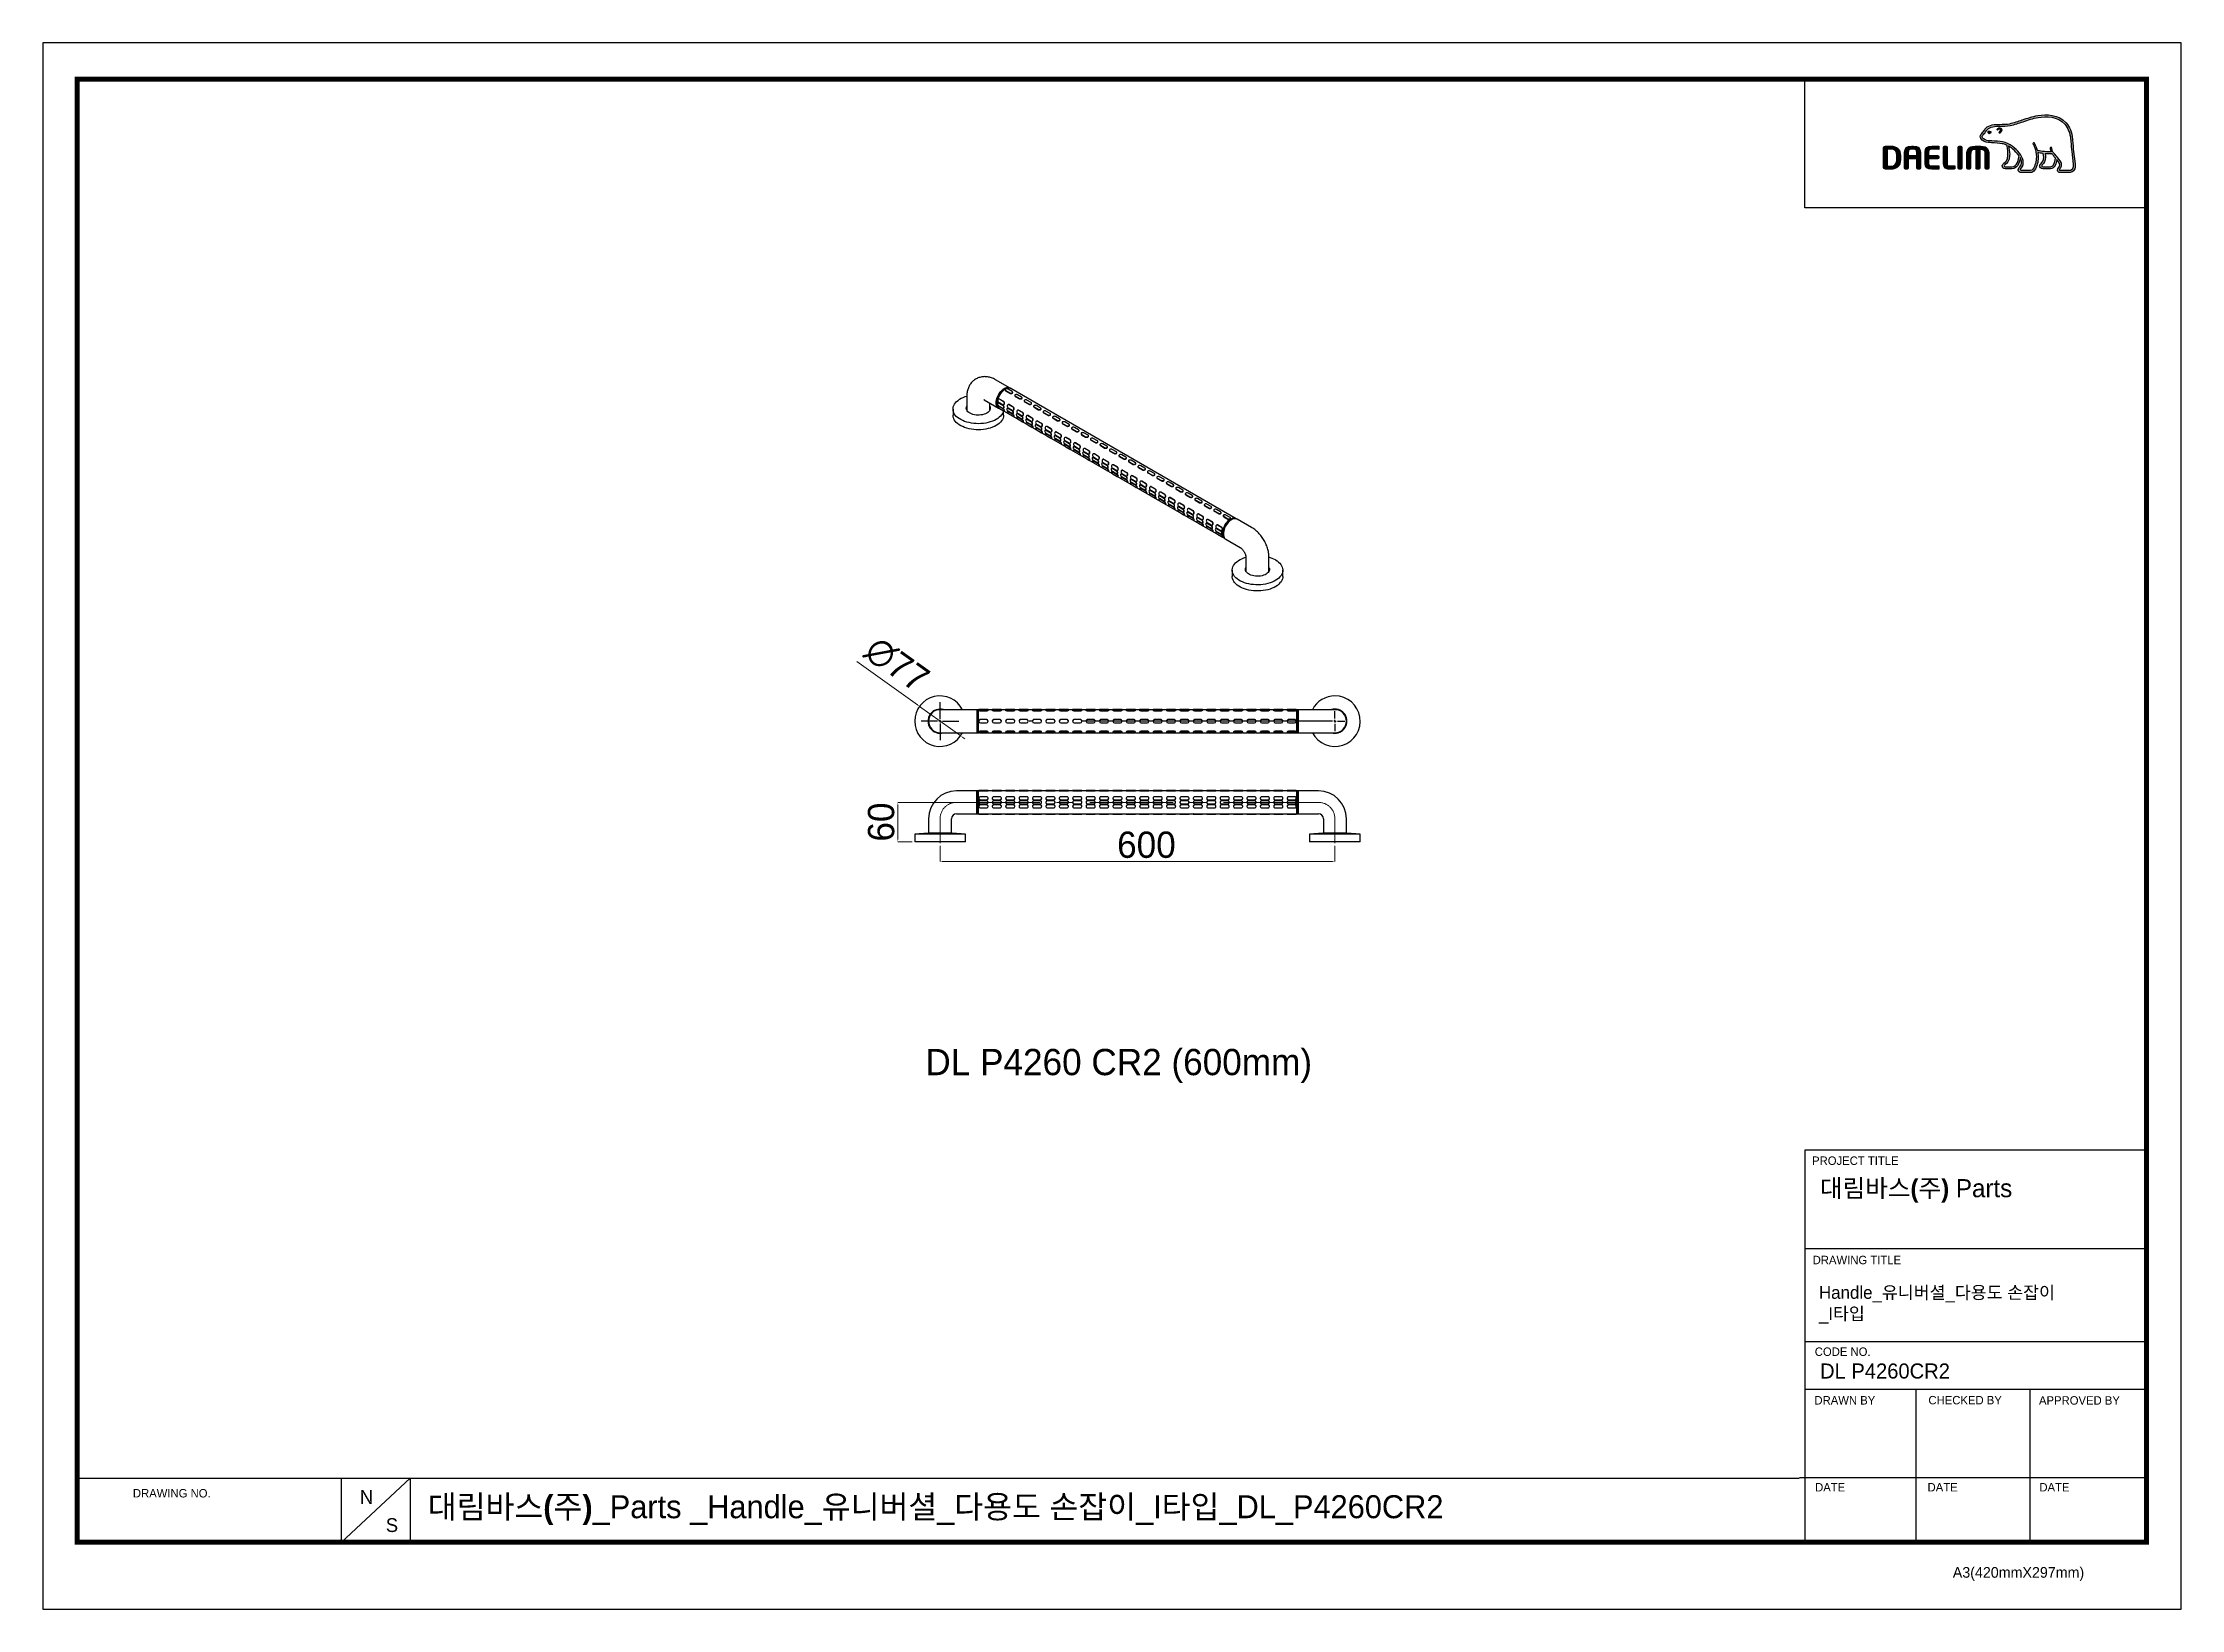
# Model space of a CAD drawing. Extents: x 0 to 3255, y 0 to 2385.
import ezdxf

# ---------------------------------------------------------------- set-up
doc = ezdxf.new("R2010")
doc.units = 0
doc.header["$LTSCALE"] = 10
doc.header["$MEASUREMENT"] = 0
doc.header["$PDMODE"] = 3
doc.header["$PDSIZE"] = -10
doc.linetypes.add('CENTERX2', pattern=[20.32, 12.7, -2.54, 2.54, -2.54])
doc.layers.get('0').update_dxf_attribs({"linetype": 'CONTINUOUS'})
doc.layers.get('DEFPOINTS').update_dxf_attribs({"linetype": 'CONTINUOUS'})
doc.layers.add('10', color=7, linetype='CONTINUOUS')
doc.layers.add('레이어 1', color=7, linetype='CONTINUOUS')
doc.layers.add('中心线层', color=1, linetype='CENTERX2', lineweight=25)
doc.styles.add('Daelim Dimension', font='')
doc.styles.get('Daelim Dimension').set_extended_font_data('나눔고딕')
doc.dimstyles.new('DEFAULT', dxfattribs={"dimscale": 2, "dimtxt": 2, "dimasz": 2, "dimexe": 0, "dimexo": 2, "dimgap": 1, "dimtad": 1, "dimdec": 0, "dimzin": 9, "dimdsep": 46, "dimtxsty": 'Daelim Dimension', "dimcen": 0.5, "dimclrd": 5, "dimclre": 5, "dimclrt": 256, "dimadec": 1, "dimazin": 0, "dimtfac": 1, "dimtdec": 0, "dimtix": 1, "dimtmove": 0, "dimatfit": 3, "dimfxl": 1, "dimtolj": 1, "dimtzin": 1, "dimlwd": 9, "dimlwe": 9, "dimarcsym": 0})

msp = doc.modelspace()

# ---------------------------------------------------------------- texts
at = {"color": 5, "ltscale": 40, "style": 'Daelim Dimension'}
for s, height, p in [('PROJECT TITLE', 12.845, (2693.1, 676.5)), ('DRAWING TITLE', 12.845, (2694, 525.3)), ('CODE NO.', 12.85, (2697.2, 385.7)), ('DRAWN BY', 12.85, (2696.7, 311.7)), ('CHECKED BY', 12.85, (2870.2, 311.9)), ('APPROVED BY', 12.845, (3038.5, 311.5)), ('DRAWING NO.', 12.845, (137.2, 170.2)), ('DATE', 12.85, (2697.7, 179.3)), ('DATE', 12.85, (2868.9, 179.3)), ('DATE', 12.85, (3039.1, 179.3)), ('A3(420mmX297mm)', 16.212, (2907.3, 48))]:
    msp.add_text(s, height=height, dxfattribs=at).set_placement(p)
at = {"color": 2, "linetype": 'ByBlock', "insert": (1637.7, 827.1), "char_height": 40, "width": 590.727, "attachment_point": 5, "style": 'Daelim Dimension'}
msp.add_mtext('DL P4260 CR2 (600mm)', dxfattribs=at)
at = {"attachment_point": 1, "style": 'Daelim Dimension'}
for s, insert, char_height, width in [('{\\fPretendard Variable SemiBold|b0|i0|c129|p2;\\C7;대림바스(주)} Parts', (2705, 654.8), 27.47, 441.499), ('Handle_유니버셜_다용도 손잡이\\P_I타입', (2703.5, 491.9), 19.263, 448.705), ('DL P4260CR2', (2705.2, 374.2), 22.932, 385.922), ('N', (482.6, 181.4), 21, 29.337), ('S', (522.1, 138.6), 21, 29.337)]:
    msp.add_mtext(s, dxfattribs=dict(at, insert=insert, char_height=char_height, width=width))
at = {"color": 2, "insert": (586.1, 173.6), "char_height": 35.012, "width": 2071.026, "attachment_point": 1, "style": 'Daelim Dimension'}
msp.add_mtext('{\\fPretendard Variable SemiBold|b0|i0|c129|p2;대림바스(주)}_Parts _Handle_유니버셜_다용도 손잡이_I타입_DL_P4260CR2', dxfattribs=at)

# ---------------------------------------------------------------- blocks, each defined once
blk = doc.blocks.new('*D3')
at = {"layer": '10', "color": 5, "lineweight": 9, "transparency": 16777216}
for p, q in [((1386.6, 1228.5), (1301.5, 1228.5)), ((1301.5, 1172.5), (1301.5, 1224.5)), ((1323.3, 1168.5), (1301.5, 1168.5))]:
    blk.add_line(p, q, dxfattribs=at)
at = {"layer": '10', "color": 5, "transparency": 16777216}
for points in [[(1300.9, 1224.5), (1302.2, 1224.5), (1301.5, 1228.5)], [(1300.9, 1172.5), (1302.2, 1172.5), (1301.5, 1168.5)]]:
    blk.add_solid(points, dxfattribs=at)
at = {"layer": 'DEFPOINTS', "color": 0, "transparency": 16777216}
for p in [(1301.5, 1228.5), (1390.6, 1228.5), (1327.3, 1168.5)]:
    blk.add_point(p, dxfattribs=at)
at = {"layer": '10', "color": 7, "transparency": 16777216, "insert": (1256, 1198.5), "char_height": 40, "attachment_point": 2, "rotation": 90, "style": 'Daelim Dimension'}
blk.add_mtext('\\A1;60', dxfattribs=at)
blk = doc.blocks.new('*D4')
at = {"layer": '10', "color": 5, "lineweight": 9, "transparency": 16777216}
for p, q in [((1365.8, 1162.5), (1365.8, 1138.5)), ((1966.8, 1162.5), (1966.8, 1138.5)), ((1369.8, 1138.5), (1962.8, 1138.5))]:
    blk.add_line(p, q, dxfattribs=at)
at = {"layer": '10', "color": 5, "transparency": 16777216}
for points in [[(1369.8, 1139.2), (1369.8, 1137.8), (1365.8, 1138.5)], [(1962.8, 1139.2), (1962.8, 1137.8), (1966.8, 1138.5)]]:
    blk.add_solid(points, dxfattribs=at)
at = {"layer": 'DEFPOINTS', "color": 0, "transparency": 16777216}
for p in [(1365.8, 1166.5), (1966.8, 1166.5), (1966.8, 1138.5)]:
    blk.add_point(p, dxfattribs=at)
at = {"layer": '10', "color": 7, "transparency": 16777216, "insert": (1679.9, 1184), "char_height": 40, "attachment_point": 2, "style": 'Daelim Dimension'}
blk.add_mtext('\\A1;600', dxfattribs=at)
blk = doc.blocks.new('*D2')
at = {"layer": '10', "color": 5, "lineweight": 9, "transparency": 16777216}
for p, q in [((1239, 1442.8), (1331.3, 1376.8)), ((1397.2, 1329.7), (1334.5, 1374.5)), ((1400.4, 1327.4), (1403.7, 1325.1))]:
    blk.add_line(p, q, dxfattribs=at)
at = {"layer": '10', "color": 5, "transparency": 16777216}
for points in [[(1331.7, 1377.4), (1330.9, 1376.3), (1334.5, 1374.5)], [(1400.8, 1327.9), (1400, 1326.8), (1397.2, 1329.7)]]:
    blk.add_solid(points, dxfattribs=at)
at = {"layer": 'DEFPOINTS', "color": 0, "transparency": 16777216}
for p in [(1334.5, 1374.5), (1397.2, 1329.7)]:
    blk.add_point(p, dxfattribs=at)
at = {"layer": '10', "color": 7, "transparency": 16777216, "insert": (1271.5, 1484.9), "char_height": 40, "attachment_point": 1, "rotation": 324.4311, "style": 'Daelim Dimension'}
blk.add_mtext('\\A1;∅77', dxfattribs=at)
blk = doc.blocks.new('SW_CENTERMARKSYMBOL_0')
at = {"layer": '中心线层', "color": 0}
for p, q in [((-1.25, 0), (-9.5625, 0)), ((0, 0), (-0.625, 0)), ((0, 1.25), (0, 9.5625)), ((0, 0), (0, 0.625)), ((0, 0), (0, -0.625)), ((0, 0), (0.625, 0)), ((1.25, 0), (9.5625, 0)), ((0, -1.25), (0, -9.5625))]:
    blk.add_line(p, q, dxfattribs=at)
blk = doc.blocks.new('SW_CENTERMARKSYMBOL_1')
at = {"layer": '中心线层', "color": 0}
for p, q in [((-1.3, 0), (-155.1, 0)), ((0, 0), (-0.6, 0)), ((0, 1.3), (0, 5)), ((0, 0), (0, 0.6)), ((0, 0), (0, -0.6)), ((0, 0), (0.6, 0)), ((1.3, 0), (5, 0)), ((0, -1.3), (0, -5))]:
    blk.add_line(p, q, dxfattribs=at)

# ---------------------------------------------------------------- dimensions: what is measured, and where the dimension line sits
at = {"layer": '10'}
dim = msp.add_diameter_dim_2p(p1=(1397.2, 1329.7), p2=(1334.5, 1374.5), dimstyle='DEFAULT', override={"dimtxt": 20, "dimclrd": 5, "dimclrt": 7}, dxfattribs=at)
dim.commit()
dim.dimension.update_dxf_attribs({"geometry": '*D2', "text_midpoint": (1299.5, 1433.4)})
dim = msp.add_linear_dim(base=(1301.5, 1228.5), p1=(1327.3, 1168.5), p2=(1390.6, 1228.5), angle=90, dimstyle='DEFAULT', override={"dimtxt": 20, "dimclrd": 5, "dimclre": 5, "dimclrt": 7}, dxfattribs=at)
dim.commit()
dim.dimension.update_dxf_attribs({"geometry": '*D3', "text_midpoint": (1301.5, 1198.5), "dimtype": 128})
dim = msp.add_linear_dim(base=(1966.8, 1138.5), p1=(1365.8, 1166.5), p2=(1966.8, 1166.5), text='600', dimstyle='DEFAULT', override={"dimtxt": 20, "dimclrd": 5, "dimclre": 5, "dimclrt": 7}, dxfattribs=at)
dim.commit()
dim.dimension.update_dxf_attribs({"geometry": '*D4', "text_midpoint": (1679.9, 1138.5), "dimtype": 128})

# ---------------------------------------------------------------- hatches: boundary and pattern name
at = {"layer": '레이어 1'}
h = msp.add_hatch(color=5, dxfattribs=at)
h.dxf.hatch_style = 1
edge = h.paths.add_edge_path(flags=16)
edge.add_spline(control_points=[(3088.8, 2191.9), (3087.4, 2190.3), (3085.6, 2190.3), (3085.5, 2190.3), (3085.5, 2190.3), (3071.2, 2190.3), (3071.2, 2190.3), (3070.7, 2190.3), (3070.3, 2190.4), (3070, 2190.7), (3069.8, 2190.9), (3069.7, 2191.2), (3069.7, 2191.6), (3069.7, 2192.4), (3070.3, 2193.1), (3070.9, 2193.9), (3071.5, 2194.7), (3072.1, 2195.4), (3072.4, 2196.2), (3073.2, 2198.3), (3073.1, 2200.6), (3072.1, 2202.6), (3070.5, 2206.1), (3068, 2209), (3065.5, 2211.7), (3065.5, 2211.7), (3064.7, 2212.6), (3064.7, 2212.6), (3061.6, 2216.1), (3058.3, 2219.7), (3058, 2224.6), (3058, 2225.6), (3057.5, 2226.2), (3056.9, 2226.2), (3056.9, 2226.2), (3056, 2225.7), (3056, 2225.7), (3055.7, 2225.5), (3055.6, 2225.1), (3055.6, 2224.6), (3055.6, 2224.6), (3055.6, 2224.4), (3055.6, 2224.4), (3055.7, 2222.6), (3056.1, 2220.9), (3056.9, 2219.1), (3056.9, 2219.1), (3057, 2218.9), (3057, 2218.9), (3057, 2218.9), (3056.8, 2218.9), (3056.8, 2218.9), (3047.6, 2218.5), (3038.6, 2220.3), (3036, 2220.9), (3034.3, 2227.4), (3031.7, 2231.8), (3031.6, 2232), (3031.4, 2232.3), (3031, 2232.6), (3030.7, 2232.7), (3030.7, 2232.7), (3030, 2232.6), (3029.9, 2232.5), (3029.8, 2232.4), (3029.7, 2232.3), (3029.4, 2231.9), (3029.4, 2231.9), (3029.3, 2231.5), (3029.3, 2231.5), (3029.3, 2231.5), (3029.6, 2230.7), (3029.6, 2230.7), (3029.8, 2230.3), (3034.5, 2222.1), (3034.5, 2211.2), (3034.5, 2204.4), (3032.7, 2198.1), (3029.2, 2192.3), (3028.4, 2190.9), (3027.3, 2190.3), (3025.7, 2190.3), (3025.7, 2190.3), (3011.6, 2190.3), (3011.6, 2190.3), (3011.1, 2190.3), (3010.1, 2190.6), (3010.1, 2191.6), (3010.1, 2192.2), (3010.7, 2193.1), (3011.5, 2194.1), (3017.4, 2200.6), (3014, 2210.8), (3008.4, 2217.5), (3002.9, 2224), (2994.1, 2232.2), (2982.7, 2234.2), (2978.7, 2234.9), (2972, 2235.3), (2966.7, 2235.6), (2966.7, 2235.6), (2961.3, 2235.9), (2961.3, 2235.9), (2958.5, 2236.1), (2953.9, 2237.8), (2952.5, 2240.5), (2951.9, 2241.6), (2952, 2242.7), (2952.7, 2244), (2953.2, 2244.7), (2953.8, 2245.4), (2954.6, 2246.2), (2955.5, 2247.1), (2956.4, 2248), (2957.1, 2249.3), (2957.1, 2249.3), (2957.4, 2249.7), (2957.4, 2249.7), (2960.1, 2254.9), (2965.7, 2257.6), (2974, 2257.8), (2974, 2257.8), (2978.7, 2257.9), (2978.7, 2257.9), (2983.9, 2257.9), (2989.7, 2257.9), (2994.5, 2259), (3001.3, 2260.4), (3008.1, 2262.7), (3014, 2264.8), (3014, 2264.8), (3014.2, 2264.8), (3014.2, 2264.8), (3021.6, 2267.4), (3029.3, 2270), (3037.1, 2271.3), (3049.6, 2273.3), (3066.8, 2273.3), (3077.6, 2261.1), (3082.6, 2255.5), (3085.7, 2247.8), (3086.7, 2238.1), (3086.7, 2238.1), (3086.7, 2238.2), (3086.7, 2238.2), (3086.7, 2238), (3086.8, 2236.9), (3087.3, 2230.8), (3087.4, 2227.9), (3087.5, 2224.8), (3088.3, 2219.2), (3088.3, 2219.2), (3090.5, 2200.3), (3090.5, 2200.3), (3090.5, 2200.3), (3090.6, 2198), (3090.6, 2198), (3090.6, 2195.3), (3090, 2193.2), (3088.8, 2191.9)], knot_values=[0, 0, 0, 0, 1, 1, 1, 2, 2, 2, 3, 3, 3, 4, 4, 4, 5, 5, 5, 6, 6, 6, 7, 7, 7, 8, 8, 8, 9, 9, 9, 10, 10, 10, 11, 11, 11, 12, 12, 12, 13, 13, 13, 14, 14, 14, 15, 15, 15, 16, 16, 16, 17, 17, 17, 18, 18, 18, 19, 19, 19, 20, 20, 20, 21, 21, 21, 22, 22, 22, 23, 23, 23, 24, 24, 24, 25, 25, 25, 26, 26, 26, 27, 27, 27, 28, 28, 28, 29, 29, 29, 30, 30, 30, 31, 31, 31, 32, 32, 32, 33, 33, 33, 34, 34, 34, 35, 35, 35, 36, 36, 36, 37, 37, 37, 38, 38, 38, 39, 39, 39, 40, 40, 40, 41, 41, 41, 42, 42, 42, 43, 43, 43, 44, 44, 44, 45, 45, 45, 46, 46, 46, 47, 47, 47, 48, 48, 48, 49, 49, 49, 50, 50, 50, 51, 51, 51, 52, 52, 52, 53, 53, 53, 53], degree=3, periodic=0)
edge = h.paths.add_edge_path(flags=16)
edge.add_spline(control_points=[(3055.8, 2195.9), (3055.8, 2195.9), (3044.1, 2195.9), (3044.1, 2195.9), (3043.3, 2195.9), (3042.6, 2196.6), (3042.6, 2197.5), (3042.6, 2198.1), (3043.1, 2198.9), (3043.6, 2199.4), (3046, 2201.7), (3048.4, 2204.8), (3048.4, 2210.7), (3048.4, 2210.7), (3048.3, 2213.4), (3048.3, 2213.5), (3048.3, 2213.5), (3047.8, 2216.1), (3047.8, 2216.1), (3047.8, 2216.1), (3047.8, 2216.2), (3047.8, 2216.2), (3047.8, 2216.2), (3048, 2216.2), (3048, 2216.2), (3050.2, 2216.1), (3054.4, 2215.8), (3058.4, 2216), (3059.4, 2214.4), (3061.1, 2212.3), (3063.5, 2209.5), (3063.4, 2208.1), (3062.2, 2195.9), (3055.8, 2195.9)], knot_values=[0, 0, 0, 0, 1, 1, 1, 2, 2, 2, 3, 3, 3, 4, 4, 4, 5, 5, 5, 6, 6, 6, 7, 7, 7, 8, 8, 8, 9, 9, 9, 10, 10, 10, 11, 11, 11, 11], degree=3, periodic=0)
edge = h.paths.add_edge_path(flags=16)
edge.add_spline(control_points=[(2997.3, 2195.9), (2997.3, 2195.9), (2987.1, 2195.9), (2987.1, 2195.9), (2986.4, 2195.9), (2985.5, 2196.6), (2985.5, 2197.5), (2985.5, 2198.1), (2986, 2198.8), (2986.9, 2199.5), (2989.5, 2201.5), (2993.4, 2204.6), (2993.8, 2213.3), (2993.8, 2213.3), (2993.9, 2215.6), (2993.9, 2215.6), (2993.9, 2219.3), (2993, 2223.7), (2992.2, 2227.6), (2992.2, 2227.6), (2992.1, 2228), (2992.1, 2228), (2992.1, 2228), (2992.4, 2227.8), (2992.4, 2227.8), (2994, 2226.8), (3002.3, 2221.2), (3008.2, 2212.8), (3007.7, 2208.9), (3005.5, 2195.9), (2997.3, 2195.9)], knot_values=[0, 0, 0, 0, 1, 1, 1, 2, 2, 2, 3, 3, 3, 4, 4, 4, 5, 5, 5, 6, 6, 6, 7, 7, 7, 8, 8, 8, 9, 9, 9, 10, 10, 10, 10], degree=3, periodic=0)
edge = h.paths.add_edge_path()
edge.add_spline(control_points=[(3093.4, 2200.6), (3093.4, 2200.6), (3091.2, 2219.6), (3091.2, 2219.6), (3090.4, 2225.2), (3090.3, 2228.3), (3090.2, 2230.9), (3090.2, 2230.9), (3089.6, 2238.4), (3089.6, 2238.4), (3088.5, 2248.7), (3085.2, 2257), (3079.8, 2263), (3068.1, 2276.2), (3049.9, 2276.3), (3036.6, 2274.1), (3028.5, 2272.8), (3020.7, 2270.1), (3013.2, 2267.5), (3013.2, 2267.5), (3013, 2267.5), (3013, 2267.5), (3007.1, 2265.5), (3000.4, 2263.2), (2993.9, 2261.8), (2989.4, 2260.8), (2983.8, 2260.8), (2978.8, 2260.8), (2978.8, 2260.8), (2973.9, 2260.7), (2973.9, 2260.7), (2964.5, 2260.5), (2958, 2257.2), (2954.8, 2251), (2954.8, 2251), (2954.6, 2250.7), (2954.6, 2250.7), (2954.1, 2249.8), (2953.3, 2249), (2952.6, 2248.3), (2951.8, 2247.5), (2950.9, 2246.6), (2950.2, 2245.4), (2949.5, 2244.3), (2949.2, 2243.1), (2949.2, 2242), (2949.2, 2241), (2949.4, 2240), (2949.9, 2239.1), (2951.9, 2235.3), (2957.7, 2233.3), (2961.1, 2233.1), (2961.1, 2233.1), (2966.1, 2232.7), (2966.2, 2232.7), (2971.3, 2232.4), (2978.2, 2232), (2982.2, 2231.3), (2984.5, 2230.9), (2987.2, 2230.1), (2989.7, 2228.9), (2989.8, 2228.3), (2991.1, 2222.6), (2991.1, 2215.6), (2991.1, 2215.6), (2991.1, 2213.4), (2991.1, 2213.4), (2990.7, 2206), (2987.5, 2203.4), (2985.1, 2201.6), (2984.9, 2201.4), (2982.8, 2199.6), (2982.6, 2197.5), (2982.5, 2196.3), (2982.9, 2195.3), (2983.6, 2194.5), (2984.4, 2193.6), (2985.6, 2193.2), (2987.1, 2193.2), (2987.1, 2193.2), (2997.3, 2193.2), (2997.3, 2193.2), (3005, 2193.2), (3008.8, 2201.5), (3009.9, 2209.2), (3009.9, 2209.2), (3010, 2210.3), (3010, 2210.3), (3010, 2210.3), (3010.3, 2209.7), (3010.3, 2209.7), (3011.3, 2207.5), (3011.8, 2204.9), (3011.8, 2203), (3011.8, 2200.2), (3011, 2197.8), (3009.4, 2196), (3009, 2195.6), (3006.9, 2193.5), (3006.9, 2191.4), (3006.9, 2191.4), (3006.9, 2191), (3006.9, 2191), (3007.2, 2188.5), (3009.2, 2187.4), (3011.1, 2187.4), (3011.1, 2187.4), (3025.7, 2187.4), (3025.7, 2187.4), (3028.3, 2187.4), (3030.4, 2188.6), (3031.7, 2190.8), (3035.4, 2196.9), (3037.3, 2203.6), (3037.3, 2210.6), (3037.3, 2212.8), (3037.1, 2215.1), (3036.7, 2217.5), (3036.7, 2217.5), (3036.6, 2217.7), (3036.6, 2217.7), (3036.6, 2217.7), (3036.8, 2217.7), (3036.8, 2217.7), (3038.6, 2217.4), (3041.4, 2216.9), (3044.9, 2216.5), (3044.9, 2216.5), (3045, 2216.5), (3045, 2216.5), (3045, 2216.5), (3045.4, 2213.8), (3045.4, 2213.8), (3045.4, 2213.8), (3045.5, 2213.2), (3045.5, 2213.2), (3045.5, 2213.2), (3045.7, 2210.8), (3045.7, 2210.8), (3045.7, 2205.2), (3043.1, 2202.7), (3041.7, 2201.4), (3041.7, 2201.4), (3039.8, 2199.4), (3039.6, 2197.7), (3039.6, 2197.7), (3039.5, 2197.1), (3039.5, 2197.1), (3039.5, 2196.6), (3039.6, 2195.5), (3040.6, 2194.5), (3041.4, 2193.7), (3042.7, 2193.2), (3044.5, 2193.2), (3044.5, 2193.2), (3055.8, 2193.2), (3055.8, 2193.2), (3062.7, 2193.2), (3064.7, 2202), (3065.6, 2206.9), (3065.6, 2206.9), (3065.6, 2207.4), (3065.6, 2207.4), (3065.6, 2207.4), (3065.9, 2207), (3065.9, 2207), (3067.5, 2205), (3068.8, 2202.7), (3069.5, 2201.3), (3069.9, 2200.6), (3070.1, 2199.8), (3070.1, 2199), (3070.1, 2199), (3069.8, 2197.3), (3069.8, 2197.3), (3069.5, 2196.4), (3068.9, 2195.6), (3068.3, 2194.8), (3067.5, 2193.7), (3066.6, 2192.5), (3066.6, 2191.1), (3066.6, 2191.1), (3066.6, 2190.3), (3066.6, 2190.3), (3067.1, 2188.4), (3068.6, 2187.4), (3071, 2187.4), (3071, 2187.4), (3085.5, 2187.4), (3085.5, 2187.4), (3085.8, 2187.4), (3088.7, 2187.5), (3090.9, 2189.9), (3092.7, 2191.8), (3093.5, 2194.4), (3093.5, 2197.9), (3093.5, 2197.9), (3093.4, 2200.5), (3093.4, 2200.6)], knot_values=[0, 0, 0, 0, 1, 1, 1, 2, 2, 2, 3, 3, 3, 4, 4, 4, 5, 5, 5, 6, 6, 6, 7, 7, 7, 8, 8, 8, 9, 9, 9, 10, 10, 10, 11, 11, 11, 12, 12, 12, 13, 13, 13, 14, 14, 14, 15, 15, 15, 16, 16, 16, 17, 17, 17, 18, 18, 18, 19, 19, 19, 20, 20, 20, 21, 21, 21, 22, 22, 22, 23, 23, 23, 24, 24, 24, 25, 25, 25, 26, 26, 26, 27, 27, 27, 28, 28, 28, 29, 29, 29, 30, 30, 30, 31, 31, 31, 32, 32, 32, 33, 33, 33, 34, 34, 34, 35, 35, 35, 36, 36, 36, 37, 37, 37, 38, 38, 38, 39, 39, 39, 40, 40, 40, 41, 41, 41, 42, 42, 42, 43, 43, 43, 44, 44, 44, 45, 45, 45, 46, 46, 46, 47, 47, 47, 48, 48, 48, 49, 49, 49, 50, 50, 50, 51, 51, 51, 52, 52, 52, 53, 53, 53, 54, 54, 54, 55, 55, 55, 56, 56, 56, 57, 57, 57, 58, 58, 58, 59, 59, 59, 60, 60, 60, 61, 61, 61, 62, 62, 62, 63, 63, 63, 64, 64, 64, 65, 65, 65, 66, 66, 66, 66], degree=3, periodic=0)
edge = h.paths.add_edge_path(flags=0)
edge.add_spline(control_points=[(2960.8, 2249.6), (2960.8, 2249.6), (2963, 2250.6), (2965.6, 2249.6), (2965.6, 2249.6), (2965.9, 2249.4), (2965.5, 2248.8), (2964.2, 2247.1), (2962.9, 2246.8), (2962.9, 2246.8), (2962.9, 2246.8), (2962, 2246.4), (2961.5, 2247.1), (2960.5, 2248.3), (2960.5, 2249), (2960.5, 2249), (2960.5, 2249), (2960.3, 2249.5), (2960.8, 2249.6)], knot_values=[0, 0, 0, 0, 1, 1, 1, 2, 2, 2, 3, 3, 3, 4, 4, 4, 5, 5, 5, 6, 6, 6, 6], degree=3, periodic=0)
edge = h.paths.add_edge_path(flags=0)
edge.add_spline(control_points=[(2974.8, 2253.5), (2974.5, 2253.2), (2974.5, 2252.6), (2974.8, 2252.3), (2975.1, 2252), (2975.7, 2252.1), (2976, 2252.4), (2976.2, 2252.6), (2977.9, 2254.7), (2979.4, 2253.6), (2980, 2253.2), (2980.2, 2252.7), (2980.1, 2251.9), (2980, 2250.8), (2979, 2249.5), (2978.3, 2249), (2977.9, 2248.8), (2977.6, 2248.3), (2977.8, 2247.9), (2978, 2247.4), (2978.5, 2247.3), (2978.9, 2247.5), (2980.2, 2248.1), (2981.8, 2250.1), (2982, 2252), (2982.1, 2253.3), (2981.5, 2254.4), (2980.5, 2255.1), (2978.3, 2256.7), (2975.7, 2254.5), (2974.8, 2253.5)], knot_values=[0, 0, 0, 0, 1, 1, 1, 2, 2, 2, 3, 3, 3, 4, 4, 4, 5, 5, 5, 6, 6, 6, 7, 7, 7, 8, 8, 8, 9, 9, 9, 10, 10, 10, 10], degree=3, periodic=0)
edge = h.paths.add_edge_path(flags=0)
edge.add_spline(control_points=[(2974.5, 2252), (2974.5, 2252), (2974.5, 2252), (2974.5, 2252), (2974.5, 2252), (2974.5, 2252), (2974.5, 2252)], knot_values=[0, 0, 0, 0, 1, 1, 1, 2, 2, 2, 2], degree=3, periodic=0)
h = msp.add_hatch(color=5, dxfattribs=at)
h.dxf.hatch_style = 2
edge = h.paths.add_edge_path()
edge.add_spline(control_points=[(2960.8, 2249.6), (2960.8, 2249.6), (2963, 2250.6), (2965.6, 2249.6), (2965.6, 2249.6), (2965.9, 2249.4), (2965.5, 2248.8), (2964.2, 2247.1), (2962.9, 2246.8), (2962.9, 2246.8), (2962.9, 2246.8), (2962, 2246.4), (2961.5, 2247.1), (2960.5, 2248.3), (2960.5, 2249), (2960.5, 2249), (2960.5, 2249), (2960.3, 2249.5), (2960.8, 2249.6)], knot_values=[0, 0, 0, 0, 1, 1, 1, 2, 2, 2, 3, 3, 3, 4, 4, 4, 5, 5, 5, 6, 6, 6, 6], degree=3, periodic=0)
h = msp.add_hatch(color=5, dxfattribs=at)
h.dxf.hatch_style = 2
edge = h.paths.add_edge_path()
edge.add_spline(control_points=[(2974.8, 2253.5), (2974.5, 2253.2), (2974.5, 2252.6), (2974.8, 2252.3), (2975.1, 2252), (2975.7, 2252.1), (2976, 2252.4), (2976.2, 2252.6), (2977.9, 2254.7), (2979.4, 2253.6), (2980, 2253.2), (2980.2, 2252.7), (2980.1, 2251.9), (2980, 2250.8), (2979, 2249.5), (2978.3, 2249), (2977.9, 2248.8), (2977.6, 2248.3), (2977.8, 2247.9), (2978, 2247.4), (2978.5, 2247.3), (2978.9, 2247.5), (2980.2, 2248.1), (2981.8, 2250.1), (2982, 2252), (2982.1, 2253.3), (2981.5, 2254.4), (2980.5, 2255.1), (2978.3, 2256.7), (2975.7, 2254.5), (2974.8, 2253.5)], knot_values=[0, 0, 0, 0, 1, 1, 1, 2, 2, 2, 3, 3, 3, 4, 4, 4, 5, 5, 5, 6, 6, 6, 7, 7, 7, 8, 8, 8, 9, 9, 9, 10, 10, 10, 10], degree=3, periodic=0)
h = msp.add_hatch(color=5, dxfattribs=at)
h.dxf.hatch_style = 2
edge = h.paths.add_edge_path()
edge.add_spline(control_points=[(2822.1, 2207), (2822.1, 2200.4), (2819.1, 2197.2), (2812.8, 2197.2), (2812.8, 2197.2), (2808.6, 2197.3), (2807.5, 2197.3), (2807.5, 2197.3), (2807.5, 2222.7), (2807.5, 2222.7), (2809.7, 2222.9), (2812.8, 2223), (2812.8, 2223), (2819.2, 2223), (2822.1, 2219.9), (2822.1, 2213.1), (2822.1, 2213.1), (2822.1, 2207), (2822.1, 2207)], knot_values=[0, 0, 0, 0, 1, 1, 1, 2, 2, 2, 3, 3, 3, 4, 4, 4, 5, 5, 5, 6, 6, 6, 6], degree=3, periodic=0)
edge = h.paths.add_edge_path()
edge.add_spline(control_points=[(2812.8, 2227.7), (2809.4, 2227.7), (2804.9, 2227.5), (2803.4, 2227.3), (2802.5, 2227.1), (2801.9, 2226.4), (2801.9, 2225.5), (2801.9, 2225.5), (2801.9, 2194.6), (2801.9, 2194.6), (2801.9, 2193.6), (2802.5, 2193), (2803.5, 2192.8), (2804.9, 2192.6), (2809.3, 2192.4), (2812.8, 2192.4), (2822.5, 2192.4), (2827.6, 2197.5), (2827.6, 2207), (2827.6, 2207), (2827.6, 2213.1), (2827.6, 2213.1), (2827.6, 2222.7), (2822.5, 2227.7), (2812.8, 2227.7)], knot_values=[0, 0, 0, 0, 1, 1, 1, 2, 2, 2, 3, 3, 3, 4, 4, 4, 5, 5, 5, 6, 6, 6, 7, 7, 7, 8, 8, 8, 8], degree=3, periodic=0)
h = msp.add_hatch(color=5, dxfattribs=at)
h.dxf.hatch_style = 2
edge = h.paths.add_edge_path()
edge.add_spline(control_points=[(2852.5, 2213.1), (2852.5, 2213.1), (2839.5, 2213.1), (2839.5, 2213.1), (2839.5, 2213.6), (2839.5, 2217.8), (2839.5, 2217.8), (2839.5, 2222.1), (2840.8, 2222.9), (2844.6, 2222.9), (2844.6, 2222.9), (2847.3, 2222.9), (2847.3, 2222.9), (2851.2, 2222.9), (2852.5, 2222.1), (2852.5, 2217.8), (2852.5, 2217.8), (2852.5, 2213.6), (2852.5, 2213.1)], knot_values=[0, 0, 0, 0, 1, 1, 1, 2, 2, 2, 3, 3, 3, 4, 4, 4, 5, 5, 5, 6, 6, 6, 6], degree=3, periodic=0)
edge = h.paths.add_edge_path()
edge.add_spline(control_points=[(2847.3, 2227.7), (2847.3, 2227.7), (2844.6, 2227.7), (2844.6, 2227.7), (2837.3, 2227.7), (2834, 2224.7), (2834, 2217.8), (2834, 2217.8), (2834, 2194.2), (2834, 2194.2), (2834, 2193.4), (2834.6, 2192.7), (2835.4, 2192.7), (2835.4, 2192.7), (2838, 2192.7), (2838, 2192.7), (2838.9, 2192.7), (2839.5, 2193.5), (2839.5, 2194.2), (2839.5, 2194.2), (2839.5, 2207.8), (2839.5, 2208.3), (2839.5, 2208.3), (2852.5, 2208.3), (2852.5, 2208.3), (2852.5, 2207.8), (2852.5, 2194.2), (2852.5, 2194.2), (2852.5, 2193.4), (2853.2, 2192.7), (2854, 2192.7), (2854, 2192.7), (2856.5, 2192.7), (2856.5, 2192.7), (2857.4, 2192.7), (2858, 2193.5), (2858, 2194.2), (2858, 2194.2), (2858, 2217.8), (2858, 2217.8), (2858, 2224.7), (2854.7, 2227.7), (2847.3, 2227.7)], knot_values=[0, 0, 0, 0, 1, 1, 1, 2, 2, 2, 3, 3, 3, 4, 4, 4, 5, 5, 5, 6, 6, 6, 7, 7, 7, 8, 8, 8, 9, 9, 9, 10, 10, 10, 11, 11, 11, 12, 12, 12, 13, 13, 13, 14, 14, 14, 14], degree=3, periodic=0)
h = msp.add_hatch(color=5, dxfattribs=at)
h.dxf.hatch_style = 2
edge = h.paths.add_edge_path()
edge.add_spline(control_points=[(2865, 2218.7), (2865, 2218.7), (2865, 2201.4), (2865, 2201.4), (2865, 2195.3), (2868.5, 2192.4), (2875.6, 2192.4), (2878.8, 2192.4), (2883, 2192.5), (2884.7, 2192.6), (2884.7, 2192.6), (2885.6, 2192.7), (2885.6, 2192.7), (2885.6, 2192.7), (2885.8, 2192.7), (2885.8, 2192.7), (2885.8, 2192.7), (2885.8, 2197.4), (2885.8, 2197.4), (2885.8, 2197.4), (2875.6, 2197.4), (2875.6, 2197.4), (2870.5, 2197.4), (2870.5, 2198.8), (2870.5, 2201.4), (2870.5, 2201.4), (2870.5, 2207.8), (2870.5, 2208.3), (2871.1, 2208.3), (2884.2, 2208.3), (2884.2, 2208.3), (2885.1, 2208.3), (2885.8, 2209), (2885.8, 2209.9), (2885.8, 2209.9), (2885.8, 2211.6), (2885.8, 2211.6), (2885.8, 2212.4), (2885.1, 2213.1), (2884.2, 2213.1), (2884.2, 2213.1), (2871.1, 2213.1), (2870.5, 2213.1), (2870.5, 2213.6), (2870.5, 2218.7), (2870.5, 2218.7), (2870.5, 2221.3), (2870.5, 2222.8), (2875.6, 2222.8), (2875.6, 2222.8), (2885.8, 2222.7), (2885.8, 2222.7), (2885.8, 2222.7), (2885.8, 2227.4), (2885.8, 2227.4), (2885.8, 2227.4), (2884.7, 2227.5), (2884.7, 2227.5), (2882.7, 2227.6), (2878.2, 2227.7), (2875.6, 2227.7), (2868.5, 2227.7), (2865, 2224.8), (2865, 2218.7)], knot_values=[0, 0, 0, 0, 1, 1, 1, 2, 2, 2, 3, 3, 3, 4, 4, 4, 5, 5, 5, 6, 6, 6, 7, 7, 7, 8, 8, 8, 9, 9, 9, 10, 10, 10, 11, 11, 11, 12, 12, 12, 13, 13, 13, 14, 14, 14, 15, 15, 15, 16, 16, 16, 17, 17, 17, 18, 18, 18, 19, 19, 19, 20, 20, 20, 21, 21, 21, 21], degree=3, periodic=0)
h = msp.add_hatch(color=5, dxfattribs=at)
h.dxf.hatch_style = 2
edge = h.paths.add_edge_path()
edge.add_spline(control_points=[(2894.7, 2227.4), (2893.8, 2227.4), (2893.1, 2226.7), (2893.1, 2225.9), (2893.1, 2225.9), (2893.1, 2201.4), (2893.1, 2201.4), (2893.1, 2193.4), (2898.5, 2192.4), (2903.3, 2192.4), (2906.8, 2192.4), (2907.7, 2192.5), (2908.7, 2192.7), (2908.7, 2192.7), (2909.3, 2192.8), (2909.3, 2192.8), (2909.3, 2192.8), (2910.1, 2192.9), (2910.1, 2192.9), (2910.1, 2192.9), (2910.3, 2192.9), (2910.3, 2192.9), (2910.3, 2192.9), (2910.3, 2197.4), (2910.3, 2197.4), (2910.3, 2197.4), (2903.3, 2197.4), (2903.3, 2197.4), (2898.6, 2197.4), (2898.6, 2199.1), (2898.6, 2200.9), (2898.6, 2200.9), (2898.6, 2225.9), (2898.6, 2225.9), (2898.6, 2226.7), (2897.9, 2227.4), (2897, 2227.4), (2897, 2227.4), (2894.7, 2227.4), (2894.7, 2227.4)], knot_values=[0, 0, 0, 0, 1, 1, 1, 2, 2, 2, 3, 3, 3, 4, 4, 4, 5, 5, 5, 6, 6, 6, 7, 7, 7, 8, 8, 8, 9, 9, 9, 10, 10, 10, 11, 11, 11, 12, 12, 12, 13, 13, 13, 13], degree=3, periodic=0)
h = msp.add_hatch(color=5, dxfattribs=at)
h.dxf.hatch_style = 2
edge = h.paths.add_edge_path()
edge.add_spline(control_points=[(2917.1, 2227.4), (2916.2, 2227.4), (2915.7, 2226.7), (2915.7, 2225.9), (2915.7, 2225.9), (2915.7, 2194.2), (2915.7, 2194.2), (2915.7, 2193.4), (2916.3, 2192.7), (2917.1, 2192.7), (2917.1, 2192.7), (2919.7, 2192.7), (2919.7, 2192.7), (2920.6, 2192.7), (2921.2, 2193.5), (2921.2, 2194.2), (2921.2, 2194.2), (2921.2, 2225.9), (2921.2, 2225.9), (2921.2, 2226.8), (2920.5, 2227.4), (2919.7, 2227.4), (2919.7, 2227.4), (2917.1, 2227.4), (2917.1, 2227.4)], knot_values=[0, 0, 0, 0, 1, 1, 1, 2, 2, 2, 3, 3, 3, 4, 4, 4, 5, 5, 5, 6, 6, 6, 7, 7, 7, 8, 8, 8, 8], degree=3, periodic=0)
h = msp.add_hatch(color=5, dxfattribs=at)
h.dxf.hatch_style = 2
edge = h.paths.add_edge_path()
edge.add_spline(control_points=[(2928.6, 2213.7), (2928.6, 2213.7), (2928.6, 2194.2), (2928.6, 2194.2), (2928.6, 2193.4), (2929.3, 2192.7), (2930.1, 2192.7), (2930.1, 2192.7), (2932.7, 2192.7), (2932.7, 2192.7), (2933.6, 2192.7), (2934.2, 2193.5), (2934.2, 2194.2), (2934.2, 2194.2), (2934.2, 2213.3), (2934.2, 2213.3), (2934.2, 2221.7), (2935.6, 2222.5), (2942.7, 2222.5), (2942.7, 2222), (2942.7, 2194.2), (2942.7, 2194.2), (2942.7, 2193.4), (2943.3, 2192.7), (2944.1, 2192.7), (2944.1, 2192.7), (2946.7, 2192.7), (2946.7, 2192.7), (2947.6, 2192.7), (2948.2, 2193.5), (2948.2, 2194.2), (2948.2, 2194.2), (2948.2, 2221.9), (2948.2, 2222.4), (2951.5, 2222.4), (2953.8, 2222.1), (2955.1, 2220.9), (2956.4, 2219.6), (2956.7, 2217.1), (2956.7, 2213.3), (2956.7, 2213.3), (2956.7, 2194.2), (2956.7, 2194.2), (2956.7, 2193.4), (2957.4, 2192.7), (2958.2, 2192.7), (2958.2, 2192.7), (2960.8, 2192.7), (2960.8, 2192.7), (2961.7, 2192.7), (2962.2, 2193.5), (2962.2, 2194.2), (2962.2, 2194.2), (2962.2, 2213.7), (2962.2, 2213.7), (2962.2, 2225.6), (2958.1, 2227.6), (2945.5, 2227.6), (2932.8, 2227.6), (2928.6, 2225.6), (2928.6, 2213.7)], knot_values=[0, 0, 0, 0, 1, 1, 1, 2, 2, 2, 3, 3, 3, 4, 4, 4, 5, 5, 5, 6, 6, 6, 7, 7, 7, 8, 8, 8, 9, 9, 9, 10, 10, 10, 11, 11, 11, 12, 12, 12, 13, 13, 13, 14, 14, 14, 15, 15, 15, 16, 16, 16, 17, 17, 17, 18, 18, 18, 19, 19, 19, 20, 20, 20, 20], degree=3, periodic=0)

# ---------------------------------------------------------------- linework, layer by layer
at = {"color": 5, "ltscale": 0.5}
for p, q in [((2682.1, 2133.7), (2682.1, 2329.6)), ((2682.1, 699.1), (2682.1, 99))]:
    msp.add_line(p, q, dxfattribs=at)
at = {"color": 5}
for p, q in [((2996.9, 2193.2), (2996.9, 2193.2)), ((52.3, 199.8), (2673.3, 199.8))]:
    msp.add_line(p, q, dxfattribs=at)
at = {"color": 5, "ltscale": 40}
for p, q in [((3202.3, 2133.7), (2682.1, 2133.7)), ((3202.3, 699.1), (2682.1, 699.1)), ((3202.3, 548.8), (2682.1, 548.8)), ((3202.3, 548.8), (2682.1, 548.8)), ((3202.3, 407.3), (2682.1, 407.3)), ((3202.3, 407.3), (2682.1, 407.3)), ((3202.3, 334.4), (2682.1, 334.4)), ((3202.3, 334.4), (2682.1, 334.4)), ((2851.1, 334.4), (2851.1, 102.1)), ((3024.5, 334.4), (3024.5, 102.1)), ((454.1, 199.8), (454.1, 101.8)), ((454.1, 199.8), (454.1, 101.8)), ((559.1, 199.8), (454.1, 101.8)), ((559.1, 199.8), (454.1, 101.8)), ((559.1, 199.8), (559.1, 101.8)), ((559.1, 199.8), (559.1, 101.8)), ((3202.3, 200.2), (2673.9, 200.2)), ((3202.3, 200.2), (2686.2, 200.2)), ((3202.3, 102.1), (2756.5, 102.1))]:
    msp.add_line(p, q, dxfattribs=at)
at = {"color": 7, "linetype": 'Continuous', "lineweight": 25}
for p, q in [((1472.3, 1859.2), (1450.4, 1871.9)), ((1465, 1856.5), (1465, 1856)), ((1465.7, 1855.5), (1472, 1851.8)), ((1475.6, 1853.9), (1469.2, 1857.5)), ((1473.7, 1858.4), (1472.3, 1859.2)), ((1816.7, 1660.4), (1473.7, 1858.4)), ((1385.5, 1827.2), (1385.5, 1817.9)), ((1406.5, 1846.5), (1406.5, 1825.6)), ((1432.9, 1841.6), (1454.8, 1828.9)), ((1441.5, 1825.6), (1441.5, 1836.6)), ((1453.9, 1836.9), (1453.5, 1836.6)), ((1454.1, 1832), (1453.7, 1831.7)), ((1461.1, 1832.8), (1454.7, 1836.5)), ((1454.7, 1832.4), (1461.1, 1828.8)), ((1454.8, 1828.9), (1456.2, 1828.1)), ((1454.9, 1837.7), (1461.3, 1834)), ((1461.3, 1827.8), (1454.9, 1831.5)), ((1455.5, 1842.5), (1455.1, 1842.4)), ((1461.6, 1833.1), (1455.2, 1836.8)), ((1461.7, 1828.2), (1455.3, 1831.9)), ((1462.5, 1838.5), (1456.1, 1842.2)), ((1456.1, 1828.3), (1462.5, 1824.7)), ((1456.2, 1828.1), (1799.2, 1630.1)), ((1462.9, 1838.6), (1456.5, 1842.3)), ((1462.2, 1833.8), (1462.7, 1833.9)), ((1462.3, 1828.6), (1462.8, 1828.9)), ((1462.5, 1817.9), (1462.5, 1824.5)), ((1463.6, 1824.5), (1464, 1824.8)), ((1465.7, 1855), (1472, 1851.3)), ((1468.3, 1828.6), (1467.9, 1828.3)), ((1468.5, 1823.7), (1468.2, 1823.3)), ((1475.5, 1824.5), (1469.1, 1828.2)), ((1469.1, 1824.1), (1475.5, 1820.4)), ((1469.3, 1829.4), (1475.7, 1825.7)), ((1475.7, 1819.5), (1469.3, 1823.1)), ((1469.9, 1834.2), (1469.5, 1834.1)), ((1476, 1824.8), (1469.6, 1828.5)), ((1476.1, 1819.9), (1469.8, 1823.6)), ((1476.9, 1830.2), (1470.5, 1833.9)), ((1477.3, 1830.3), (1471, 1834)), ((1476.3, 1852.4), (1476.3, 1852.9)), ((1476.7, 1825.5), (1477.1, 1825.5)), ((1479.4, 1848.2), (1479.4, 1847.7)), ((1480.1, 1847.2), (1486.5, 1843.5)), ((1480.1, 1846.6), (1486.5, 1843)), ((1490, 1845.5), (1483.6, 1849.2)), ((1484.4, 1825.8), (1484, 1825.8)), ((1491.3, 1821.9), (1484.9, 1825.6)), ((1491.8, 1822), (1485.4, 1825.6)), ((1490.7, 1844), (1490.7, 1844.5)), ((1493.8, 1839.9), (1493.8, 1839.4)), ((1494.5, 1838.9), (1500.9, 1835.2)), ((1494.5, 1838.3), (1500.9, 1834.6)), ((1504.4, 1837.2), (1498.1, 1840.9)), ((1505.2, 1835.7), (1505.2, 1836.2)), ((1508.2, 1831.5), (1508.2, 1831.1)), ((1509, 1830.5), (1515.3, 1826.9)), ((1509, 1830), (1515.3, 1826.3)), ((1518.9, 1828.9), (1512.5, 1832.6)), ((1519.6, 1827.4), (1519.6, 1827.9)), ((1522.7, 1823.2), (1522.7, 1822.7)), ((1533.3, 1820.6), (1526.9, 1824.2)), ((1470.5, 1820), (1476.9, 1816.3)), ((1476.8, 1820.3), (1477.2, 1820.6)), ((1478, 1816.1), (1478.4, 1816.5)), ((1482.7, 1820.2), (1482.3, 1820)), ((1483, 1815.4), (1482.6, 1815)), ((1489.9, 1816.2), (1483.6, 1819.9)), ((1483.6, 1815.8), (1489.9, 1812.1)), ((1483.7, 1821), (1490.1, 1817.4)), ((1490.1, 1811.1), (1483.7, 1814.8)), ((1490.4, 1816.5), (1484.1, 1820.1)), ((1490.6, 1811.6), (1484.2, 1815.3)), ((1484.9, 1811.7), (1491.3, 1808)), ((1491.1, 1817.2), (1491.5, 1817.2)), ((1491.2, 1812), (1491.6, 1812.2)), ((1492.5, 1807.8), (1492.9, 1808.2)), ((1497.2, 1811.9), (1496.7, 1811.7)), ((1497.4, 1807.1), (1497, 1806.7)), ((1504.4, 1807.9), (1498, 1811.5)), ((1498, 1807.5), (1504.4, 1803.8)), ((1498.2, 1812.7), (1504.5, 1809)), ((1504.5, 1802.8), (1498.2, 1806.5)), ((1498.8, 1817.5), (1498.4, 1817.4)), ((1504.8, 1808.1), (1498.5, 1811.8)), ((1505, 1803.3), (1498.6, 1806.9)), ((1505.7, 1813.6), (1499.4, 1817.2)), ((1499.4, 1803.3), (1505.7, 1799.7)), ((1506.2, 1813.6), (1499.8, 1817.3)), ((1505.5, 1808.8), (1505.9, 1808.9)), ((1505.6, 1803.7), (1506, 1803.9)), ((1506.9, 1799.5), (1507.3, 1799.8)), ((1511.6, 1803.6), (1511.2, 1803.3)), ((1511.8, 1798.7), (1511.4, 1798.4)), ((1518.8, 1799.5), (1512.4, 1803.2)), ((1512.4, 1799.1), (1518.8, 1795.5)), ((1512.6, 1804.4), (1519, 1800.7)), ((1519, 1794.5), (1512.6, 1798.2)), ((1513.2, 1809.2), (1512.8, 1809.1)), ((1519.3, 1799.8), (1512.9, 1803.5)), ((1519.4, 1794.9), (1513, 1798.6)), ((1520.2, 1805.2), (1513.8, 1808.9)), ((1513.8, 1795), (1520.2, 1791.3)), ((1520.6, 1805.3), (1514.2, 1809)), ((1519.9, 1800.5), (1520.4, 1800.6)), ((1520, 1795.3), (1520.5, 1795.6)), ((1521.3, 1791.1), (1521.7, 1791.5)), ((1523.4, 1822.2), (1529.7, 1818.5)), ((1523.4, 1821.6), (1529.7, 1818)), ((1526, 1795.3), (1525.6, 1795)), ((1526.2, 1790.4), (1525.9, 1790)), ((1533.2, 1791.2), (1526.8, 1794.9)), ((1526.8, 1790.8), (1533.2, 1787.1)), ((1527, 1796), (1533.4, 1792.4)), ((1527.6, 1800.9), (1527.2, 1800.8)), ((1533.7, 1791.5), (1527.3, 1795.2)), ((1533.8, 1786.6), (1527.5, 1790.3)), ((1534.6, 1796.9), (1528.2, 1800.6)), ((1535, 1797), (1528.7, 1800.7)), ((1534, 1819.1), (1534, 1819.5)), ((1534.4, 1792.2), (1534.8, 1792.2)), ((1537.1, 1814.9), (1537.1, 1814.4)), ((1537.8, 1813.9), (1544.2, 1810.2)), ((1537.8, 1813.3), (1544.2, 1809.6)), ((1547.7, 1812.2), (1541.3, 1815.9)), ((1542.1, 1792.5), (1541.7, 1792.5)), ((1549, 1788.6), (1542.6, 1792.3)), ((1549.5, 1788.7), (1543.1, 1792.3)), ((1548.4, 1810.7), (1548.4, 1811.2)), ((1551.5, 1806.6), (1551.5, 1806.1)), ((1552.2, 1805.5), (1558.6, 1801.9)), ((1552.2, 1805), (1558.6, 1801.3)), ((1562.1, 1803.9), (1555.8, 1807.6)), ((1562.9, 1802.4), (1562.9, 1802.9)), ((1565.9, 1798.2), (1565.9, 1797.8)), ((1566.7, 1797.2), (1573, 1793.5)), ((1566.7, 1796.7), (1573, 1793)), ((1576.6, 1795.6), (1570.2, 1799.3)), ((1577.3, 1794.1), (1577.3, 1794.6)), ((1591, 1787.3), (1584.6, 1790.9)), ((1533.4, 1786.2), (1527, 1789.8)), ((1528.2, 1786.7), (1534.6, 1783)), ((1534.5, 1787), (1534.9, 1787.2)), ((1535.7, 1782.8), (1536.1, 1783.2)), ((1540.4, 1786.9), (1540, 1786.7)), ((1540.7, 1782.1), (1540.3, 1781.7)), ((1547.6, 1782.9), (1541.3, 1786.6)), ((1541.3, 1782.5), (1547.6, 1778.8)), ((1541.4, 1787.7), (1547.8, 1784)), ((1547.8, 1777.8), (1541.4, 1781.5)), ((1548.1, 1783.2), (1541.8, 1786.8)), ((1548.3, 1778.3), (1541.9, 1782)), ((1542.6, 1778.4), (1549, 1774.7)), ((1548.8, 1783.8), (1549.2, 1783.9)), ((1548.9, 1778.7), (1549.3, 1778.9)), ((1550.2, 1774.5), (1550.6, 1774.9)), ((1554.9, 1778.6), (1554.4, 1778.4)), ((1555.1, 1773.8), (1554.7, 1773.4)), ((1562.1, 1774.6), (1555.7, 1778.2)), ((1555.7, 1774.1), (1562.1, 1770.5)), ((1555.9, 1779.4), (1562.2, 1775.7)), ((1562.2, 1769.5), (1555.9, 1773.2)), ((1556.5, 1784.2), (1556.1, 1784.1)), ((1562.5, 1774.8), (1556.2, 1778.5)), ((1562.7, 1770), (1556.3, 1773.6)), ((1563.4, 1780.3), (1557.1, 1783.9)), ((1557.1, 1770), (1563.4, 1766.4)), ((1563.9, 1780.3), (1557.5, 1784)), ((1563.2, 1775.5), (1563.6, 1775.6)), ((1563.3, 1770.4), (1563.7, 1770.6)), ((1564.6, 1766.2), (1565, 1766.5)), ((1569.3, 1770.3), (1568.9, 1770)), ((1569.5, 1765.4), (1569.1, 1765)), ((1576.5, 1766.2), (1570.1, 1769.9)), ((1570.1, 1765.8), (1576.5, 1762.1)), ((1570.3, 1771.1), (1576.7, 1767.4)), ((1576.7, 1761.2), (1570.3, 1764.8)), ((1570.9, 1775.9), (1570.5, 1775.8)), ((1577, 1766.5), (1570.6, 1770.2)), ((1577.1, 1761.6), (1570.7, 1765.3)), ((1577.9, 1771.9), (1571.5, 1775.6)), ((1571.5, 1761.7), (1577.9, 1758)), ((1578.3, 1772), (1571.9, 1775.7)), ((1577.6, 1767.2), (1578.1, 1767.3)), ((1577.7, 1762), (1578.2, 1762.3)), ((1579, 1757.8), (1579.4, 1758.2)), ((1580.4, 1789.9), (1580.4, 1789.4)), ((1581.1, 1788.9), (1587.4, 1785.2)), ((1581.1, 1788.3), (1587.4, 1784.7)), ((1583.7, 1761.9), (1583.3, 1761.7)), ((1590.9, 1757.9), (1584.5, 1761.6)), ((1584.7, 1762.7), (1591.1, 1759.1)), ((1585.3, 1767.5), (1584.9, 1767.5)), ((1591.4, 1758.2), (1585, 1761.9)), ((1592.3, 1763.6), (1585.9, 1767.3)), ((1592.7, 1763.7), (1586.4, 1767.3)), ((1591.7, 1785.8), (1591.7, 1786.2)), ((1592.1, 1758.9), (1592.5, 1758.9)), ((1594.8, 1781.6), (1594.8, 1781.1)), ((1595.5, 1780.6), (1601.9, 1776.9)), ((1595.5, 1780), (1601.9, 1776.3)), ((1605.4, 1778.9), (1599, 1782.6)), ((1599.8, 1759.2), (1599.4, 1759.1)), ((1606.7, 1755.3), (1600.3, 1758.9)), ((1607.2, 1755.3), (1600.8, 1759)), ((1606.1, 1777.4), (1606.1, 1777.9)), ((1609.2, 1773.3), (1609.2, 1772.8)), ((1609.9, 1772.2), (1616.3, 1768.6)), ((1609.9, 1771.7), (1616.3, 1768)), ((1619.8, 1770.6), (1613.5, 1774.3)), ((1620.6, 1769.1), (1620.6, 1769.6)), ((1623.6, 1764.9), (1623.6, 1764.4)), ((1624.4, 1763.9), (1630.7, 1760.2)), ((1624.4, 1763.4), (1630.7, 1759.7)), ((1634.3, 1762.3), (1627.9, 1765.9)), ((1635, 1760.8), (1635, 1761.3)), ((1583.9, 1757.1), (1583.6, 1756.7)), ((1584.5, 1757.5), (1590.9, 1753.8)), ((1591.1, 1752.8), (1584.7, 1756.5)), ((1591.5, 1753.3), (1585.2, 1757)), ((1585.9, 1753.4), (1592.3, 1749.7)), ((1592.2, 1753.7), (1592.6, 1753.9)), ((1593.4, 1749.5), (1593.8, 1749.9)), ((1598.1, 1753.6), (1597.7, 1753.4)), ((1598.4, 1748.8), (1598, 1748.4)), ((1605.3, 1749.6), (1599, 1753.2)), ((1599, 1749.2), (1605.3, 1745.5)), ((1599.1, 1754.4), (1605.5, 1750.7)), ((1605.5, 1744.5), (1599.1, 1748.2)), ((1605.8, 1749.9), (1599.5, 1753.5)), ((1606, 1745), (1599.6, 1748.6)), ((1600.3, 1745.1), (1606.7, 1741.4)), ((1606.5, 1750.5), (1606.9, 1750.6)), ((1606.6, 1745.4), (1607, 1745.6)), ((1607.9, 1741.2), (1608.2, 1741.6)), ((1612.6, 1745.3), (1612.1, 1745)), ((1612.8, 1740.4), (1612.4, 1740.1)), ((1619.8, 1741.2), (1613.4, 1744.9)), ((1613.4, 1740.8), (1619.8, 1737.2)), ((1613.6, 1746.1), (1619.9, 1742.4)), ((1619.9, 1736.2), (1613.6, 1739.9)), ((1614.2, 1750.9), (1613.8, 1750.8)), ((1620.2, 1741.5), (1613.9, 1745.2)), ((1620.4, 1736.6), (1614, 1740.3)), ((1621.1, 1746.9), (1614.8, 1750.6)), ((1614.8, 1736.7), (1621.1, 1733.1)), ((1621.6, 1747), (1615.2, 1750.7)), ((1620.9, 1742.2), (1621.3, 1742.3)), ((1621, 1737), (1621.4, 1737.3)), ((1622.3, 1732.9), (1622.7, 1733.2)), ((1627, 1737), (1626.6, 1736.7)), ((1627.2, 1732.1), (1626.8, 1731.7)), ((1634.2, 1732.9), (1627.8, 1736.6)), ((1627.8, 1732.5), (1634.2, 1728.8)), ((1628, 1737.8), (1634.4, 1734.1)), ((1634.4, 1727.9), (1628, 1731.5)), ((1628.6, 1742.6), (1628.2, 1742.5)), ((1634.7, 1733.2), (1628.3, 1736.9)), ((1634.8, 1728.3), (1628.4, 1732)), ((1635.6, 1738.6), (1629.2, 1742.3)), ((1629.2, 1728.4), (1635.6, 1724.7)), ((1636, 1738.7), (1629.6, 1742.4)), ((1635.3, 1733.9), (1635.8, 1733.9)), ((1635.4, 1728.7), (1635.9, 1729)), ((1638.1, 1756.6), (1638.1, 1756.1)), ((1638.8, 1755.6), (1645.1, 1751.9)), ((1638.8, 1755), (1645.1, 1751.3)), ((1641.4, 1728.6), (1641, 1728.4)), ((1648.6, 1724.6), (1642.2, 1728.3)), ((1648.7, 1753.9), (1642.3, 1757.6)), ((1642.4, 1729.4), (1648.8, 1725.8)), ((1643, 1734.2), (1642.6, 1734.2)), ((1649.1, 1724.9), (1642.7, 1728.5)), ((1650, 1730.3), (1643.6, 1734)), ((1650.4, 1730.4), (1644.1, 1734)), ((1649.4, 1752.4), (1649.4, 1752.9)), ((1649.8, 1725.6), (1650.2, 1725.6)), ((1652.5, 1748.3), (1652.5, 1747.8)), ((1653.2, 1747.3), (1659.6, 1743.6)), ((1653.2, 1746.7), (1659.6, 1743)), ((1663.1, 1745.6), (1656.7, 1749.3)), ((1657.5, 1725.9), (1657.1, 1725.8)), ((1664.4, 1722), (1658, 1725.6)), ((1664.9, 1722), (1658.5, 1725.7)), ((1663.8, 1744.1), (1663.8, 1744.6)), ((1666.9, 1739.9), (1666.9, 1739.5)), ((1667.6, 1738.9), (1674, 1735.2)), ((1667.6, 1738.4), (1674, 1734.7)), ((1677.5, 1737.3), (1671.2, 1741)), ((1678.3, 1735.8), (1678.3, 1736.3)), ((1681.3, 1731.6), (1681.3, 1731.1)), ((1682.1, 1730.6), (1688.4, 1726.9)), ((1682.1, 1730), (1688.4, 1726.4)), ((1692, 1729), (1685.6, 1732.6)), ((1692.7, 1727.5), (1692.7, 1727.9)), ((1636.7, 1724.5), (1637.1, 1724.9)), ((1641.6, 1723.8), (1641.3, 1723.4)), ((1642.2, 1724.2), (1648.6, 1720.5)), ((1648.8, 1719.5), (1642.4, 1723.2)), ((1649.2, 1720), (1642.9, 1723.7)), ((1643.6, 1720.1), (1650, 1716.4)), ((1649.9, 1720.4), (1650.3, 1720.6)), ((1651.1, 1716.2), (1651.5, 1716.6)), ((1655.8, 1720.3), (1655.4, 1720.1)), ((1656.1, 1715.5), (1655.7, 1715.1)), ((1663, 1716.3), (1656.7, 1719.9)), ((1656.7, 1715.9), (1663, 1712.2)), ((1656.8, 1721.1), (1663.2, 1717.4)), ((1663.2, 1711.2), (1656.8, 1714.9)), ((1663.5, 1716.5), (1657.2, 1720.2)), ((1663.7, 1711.7), (1657.3, 1715.3)), ((1658, 1711.7), (1664.4, 1708.1)), ((1664.2, 1717.2), (1664.6, 1717.3)), ((1664.3, 1712.1), (1664.7, 1712.3)), ((1665.6, 1707.9), (1665.9, 1708.2)), ((1670.3, 1712), (1669.8, 1711.7)), ((1670.5, 1707.1), (1670.1, 1706.8)), ((1677.5, 1707.9), (1671.1, 1711.6)), ((1671.1, 1707.5), (1677.5, 1703.9)), ((1671.3, 1712.8), (1677.6, 1709.1)), ((1677.6, 1702.9), (1671.3, 1706.6)), ((1671.9, 1717.6), (1671.5, 1717.5)), ((1677.9, 1708.2), (1671.6, 1711.9)), ((1678.1, 1703.3), (1671.7, 1707)), ((1678.8, 1713.6), (1672.5, 1717.3)), ((1672.5, 1703.4), (1678.8, 1699.7)), ((1679.3, 1713.7), (1672.9, 1717.4)), ((1678.6, 1708.9), (1679, 1709)), ((1678.7, 1703.7), (1679.1, 1704)), ((1680, 1699.5), (1680.4, 1699.9)), ((1684.7, 1703.6), (1684.3, 1703.4)), ((1684.9, 1698.8), (1684.5, 1698.4)), ((1691.9, 1699.6), (1685.5, 1703.3)), ((1685.5, 1699.2), (1691.9, 1695.5)), ((1685.7, 1704.4), (1692.1, 1700.8)), ((1692.1, 1694.6), (1685.7, 1698.2)), ((1686.3, 1709.2), (1685.9, 1709.2)), ((1692.4, 1699.9), (1686, 1703.6)), ((1692.5, 1695), (1686.1, 1698.7)), ((1693.3, 1705.3), (1686.9, 1709)), ((1686.9, 1695.1), (1693.3, 1691.4)), ((1693.7, 1705.4), (1687.3, 1709.1)), ((1693, 1700.6), (1693.5, 1700.6)), ((1693.1, 1695.4), (1693.6, 1695.6)), ((1695.8, 1723.3), (1695.8, 1722.8)), ((1696.5, 1722.3), (1702.8, 1718.6)), ((1696.5, 1721.7), (1702.8, 1718)), ((1699.1, 1695.3), (1698.7, 1695.1)), ((1706.3, 1691.3), (1699.9, 1695)), ((1706.4, 1720.6), (1700, 1724.3)), ((1700.1, 1696.1), (1706.5, 1692.4)), ((1700.7, 1700.9), (1700.3, 1700.9)), ((1706.8, 1691.6), (1700.4, 1695.2)), ((1707.7, 1697), (1701.3, 1700.7)), ((1708.1, 1697.1), (1701.8, 1700.7)), ((1707.1, 1719.1), (1707.1, 1719.6)), ((1710.2, 1715), (1710.2, 1714.5)), ((1710.9, 1713.9), (1717.3, 1710.3)), ((1710.9, 1713.4), (1717.3, 1709.7)), ((1720.8, 1712.3), (1714.4, 1716)), ((1721.5, 1710.8), (1721.5, 1711.3)), ((1724.6, 1706.6), (1724.6, 1706.2)), ((1725.3, 1705.6), (1731.7, 1701.9)), ((1725.3, 1705.1), (1731.7, 1701.4)), ((1735.2, 1704), (1728.9, 1707.7)), ((1736, 1702.5), (1736, 1703)), ((1739, 1698.3), (1739, 1697.8)), ((1739.8, 1697.3), (1746.1, 1693.6)), ((1739.8, 1696.7), (1746.1, 1693.1)), ((1749.7, 1695.7), (1743.3, 1699.3)), ((1750.4, 1694.2), (1750.4, 1694.6)), ((1694.4, 1691.2), (1694.8, 1691.6)), ((1699.3, 1690.5), (1699, 1690.1)), ((1699.9, 1690.9), (1706.3, 1687.2)), ((1706.5, 1686.2), (1700.1, 1689.9)), ((1706.9, 1686.7), (1700.6, 1690.4)), ((1701.3, 1686.8), (1707.7, 1683.1)), ((1707.5, 1692.2), (1707.9, 1692.3)), ((1707.6, 1687.1), (1708, 1687.3)), ((1708.8, 1682.9), (1709.2, 1683.3)), ((1713.5, 1687), (1713.1, 1686.8)), ((1713.8, 1682.2), (1713.4, 1681.8)), ((1720.7, 1683), (1714.4, 1686.6)), ((1714.4, 1682.5), (1720.7, 1678.9)), ((1714.5, 1687.8), (1720.9, 1684.1)), ((1720.9, 1677.9), (1714.5, 1681.6)), ((1715.2, 1692.6), (1714.8, 1692.5)), ((1721.2, 1683.2), (1714.9, 1686.9)), ((1721.4, 1678.4), (1715, 1682)), ((1722.1, 1688.7), (1715.7, 1692.3)), ((1715.7, 1678.4), (1722.1, 1674.8)), ((1722.6, 1688.7), (1716.2, 1692.4)), ((1721.9, 1683.9), (1722.3, 1684)), ((1722, 1678.8), (1722.4, 1679)), ((1723.3, 1674.6), (1723.6, 1674.9)), ((1728, 1678.7), (1727.5, 1678.4)), ((1728.2, 1673.8), (1727.8, 1673.4)), ((1735.2, 1674.6), (1728.8, 1678.3)), ((1728.8, 1674.2), (1735.2, 1670.5)), ((1729, 1679.5), (1735.3, 1675.8)), ((1735.3, 1669.6), (1729, 1673.2)), ((1729.6, 1684.3), (1729.2, 1684.2)), ((1735.6, 1674.9), (1729.3, 1678.6)), ((1735.8, 1670), (1729.4, 1673.7)), ((1736.5, 1680.3), (1730.2, 1684)), ((1730.2, 1670.1), (1736.5, 1666.4)), ((1737, 1680.4), (1730.6, 1684.1)), ((1736.3, 1675.6), (1736.7, 1675.7)), ((1736.4, 1670.4), (1736.8, 1670.7)), ((1737.7, 1666.2), (1738.1, 1666.6)), ((1742.4, 1670.3), (1742, 1670.1)), ((1742.6, 1665.5), (1742.2, 1665.1)), ((1749.6, 1666.3), (1743.2, 1670)), ((1743.2, 1665.9), (1749.6, 1662.2)), ((1743.4, 1671.1), (1749.8, 1667.5)), ((1749.8, 1661.2), (1743.4, 1664.9)), ((1744, 1675.9), (1743.6, 1675.9)), ((1750.1, 1666.6), (1743.7, 1670.3)), ((1750.2, 1661.7), (1743.8, 1665.4)), ((1751, 1672), (1744.6, 1675.7)), ((1744.6, 1661.8), (1751, 1658.1)), ((1751.4, 1672.1), (1745, 1675.7)), ((1750.7, 1667.3), (1751.2, 1667.3)), ((1750.8, 1662.1), (1751.3, 1662.3)), ((1753.5, 1690), (1753.5, 1689.5)), ((1754.2, 1689), (1760.5, 1685.3)), ((1754.2, 1688.4), (1760.5, 1684.7)), ((1756.8, 1662), (1756.4, 1661.8)), ((1764, 1658), (1757.6, 1661.6)), ((1764.1, 1687.3), (1757.7, 1691)), ((1757.8, 1662.8), (1764.2, 1659.1)), ((1758.4, 1667.6), (1758, 1667.5)), ((1764.5, 1658.3), (1758.1, 1661.9)), ((1765.4, 1663.7), (1759, 1667.3)), ((1765.8, 1663.7), (1759.5, 1667.4)), ((1764.8, 1685.8), (1764.8, 1686.3)), ((1767.9, 1681.7), (1767.9, 1681.2)), ((1768.6, 1680.6), (1775, 1677)), ((1768.6, 1680.1), (1775, 1676.4)), ((1778.5, 1679), (1772.1, 1682.7)), ((1779.2, 1677.5), (1779.2, 1678)), ((1782.3, 1673.3), (1782.3, 1672.8)), ((1783, 1672.3), (1789.4, 1668.6)), ((1783, 1671.7), (1789.4, 1668.1)), ((1792.9, 1670.7), (1786.6, 1674.3)), ((1793.7, 1669.2), (1793.7, 1669.7)), ((1796.7, 1665), (1796.7, 1664.5)), ((1797.5, 1664), (1803.8, 1660.3)), ((1797.5, 1663.4), (1803.8, 1659.7)), ((1807.4, 1662.3), (1801, 1666)), ((1808.1, 1660.8), (1808.1, 1661.3)), ((1818.1, 1659.6), (1816.7, 1660.4)), ((1752.1, 1657.9), (1752.5, 1658.3)), ((1757, 1657.2), (1756.7, 1656.8)), ((1757.6, 1657.6), (1764, 1653.9)), ((1764.2, 1652.9), (1757.8, 1656.6)), ((1764.6, 1653.4), (1758.3, 1657)), ((1759, 1653.5), (1765.4, 1649.8)), ((1765.2, 1658.9), (1765.6, 1659)), ((1765.3, 1653.8), (1765.7, 1654)), ((1766.5, 1649.6), (1766.9, 1650)), ((1771.2, 1653.7), (1770.8, 1653.4)), ((1771.5, 1648.8), (1771.1, 1648.5)), ((1778.4, 1649.6), (1772.1, 1653.3)), ((1772.1, 1649.2), (1778.4, 1645.6)), ((1772.2, 1654.5), (1778.6, 1650.8)), ((1778.6, 1644.6), (1772.2, 1648.3)), ((1772.9, 1659.3), (1772.5, 1659.2)), ((1778.9, 1649.9), (1772.6, 1653.6)), ((1779.1, 1645), (1772.7, 1648.7)), ((1779.8, 1655.3), (1773.4, 1659)), ((1773.4, 1645.1), (1779.8, 1641.5)), ((1780.3, 1655.4), (1773.9, 1659.1)), ((1779.6, 1650.6), (1780, 1650.7)), ((1779.7, 1645.4), (1780.1, 1645.7)), ((1781, 1641.3), (1781.3, 1641.6)), ((1785.7, 1645.4), (1785.2, 1645.1)), ((1785.9, 1640.5), (1785.5, 1640.1)), ((1792.9, 1641.3), (1786.5, 1645)), ((1786.5, 1640.9), (1792.9, 1637.2)), ((1786.7, 1646.2), (1793, 1642.5)), ((1793, 1636.3), (1786.7, 1639.9)), ((1787.3, 1651), (1786.9, 1650.9)), ((1793.3, 1641.6), (1787, 1645.3)), ((1793.5, 1636.7), (1787.1, 1640.4)), ((1794.2, 1647), (1787.9, 1650.7)), ((1787.9, 1636.8), (1794.2, 1633.1)), ((1794.7, 1647.1), (1788.3, 1650.8)), ((1794, 1642.3), (1794.4, 1642.3)), ((1794.1, 1637.1), (1794.5, 1637.4)), ((1795.4, 1632.9), (1795.8, 1633.3)), ((1799.2, 1630.1), (1800.6, 1629.3)), ((1800.6, 1629.3), (1822.5, 1616.7)), ((1840, 1647), (1818.1, 1659.6)), ((1831.4, 1601.2), (1831.4, 1580.2)), ((1866.4, 1580.2), (1866.4, 1601.2)), ((1810.4, 1581.9), (1810.4, 1572.6)), ((1887.4, 1572.6), (1887.4, 1581.9)), ((1390.8, 1369.6), (1365.8, 1369.6)), ((1421.8, 1369.6), (1390.8, 1369.6)), ((1423.8, 1369.6), (1421.8, 1369.6)), ((1421.8, 1369.6), (1421.8, 1334.6)), ((1424.9, 1369.6), (1423.8, 1369.6)), ((1423.8, 1369.6), (1423.8, 1352.1)), ((1423.8, 1369.6), (1423.8, 1334.6)), ((1424.8, 1370.1), (1424.8, 1369.6)), ((1424.8, 1369), (1424.8, 1368.5)), ((1436.3, 1370.1), (1427.3, 1370.1)), ((1427.3, 1370.1), (1436.3, 1370.1)), ((1427.3, 1369.9), (1436.3, 1369.9)), ((1436.3, 1368.2), (1427.3, 1368.2)), ((1436.3, 1367.5), (1427.3, 1367.5)), ((1438.8, 1369.6), (1438.8, 1370.1)), ((1445.3, 1369.6), (1438.8, 1369.6)), ((1438.8, 1368.5), (1438.8, 1369)), ((1445.2, 1370.1), (1445.2, 1369.6)), ((1445.2, 1369), (1445.2, 1368.5)), ((1447.7, 1370.1), (1456.7, 1370.1)), ((1456.7, 1370.1), (1447.7, 1370.1)), ((1447.7, 1369.9), (1456.7, 1369.9)), ((1456.7, 1368.2), (1447.7, 1368.2)), ((1456.7, 1367.5), (1447.7, 1367.5)), ((1459.2, 1369.6), (1459.2, 1370.1)), ((1465.7, 1369.6), (1459.2, 1369.6)), ((1459.2, 1368.5), (1459.2, 1369)), ((1465.6, 1370.1), (1465.6, 1369.6)), ((1465.6, 1369), (1465.6, 1368.5)), ((1468.1, 1370.1), (1477.1, 1370.1)), ((1477.1, 1370.1), (1468.1, 1370.1)), ((1468.1, 1369.9), (1477.1, 1369.9)), ((1477.1, 1368.2), (1468.1, 1368.2)), ((1477.1, 1367.5), (1468.1, 1367.5)), ((1479.6, 1369.6), (1479.6, 1370.1)), ((1486.1, 1369.6), (1479.6, 1369.6)), ((1479.6, 1368.5), (1479.6, 1369)), ((1486, 1370.1), (1486, 1369.6)), ((1486, 1369), (1486, 1368.5)), ((1497.5, 1370.1), (1488.5, 1370.1)), ((1488.5, 1370.1), (1497.5, 1370.1)), ((1488.5, 1369.9), (1497.5, 1369.9)), ((1497.5, 1368.2), (1488.5, 1368.2)), ((1497.5, 1367.5), (1488.5, 1367.5)), ((1500, 1369.6), (1500, 1370.1)), ((1506.5, 1369.6), (1500, 1369.6)), ((1500, 1368.5), (1500, 1369)), ((1506.4, 1370.1), (1506.4, 1369.6)), ((1506.4, 1369), (1506.4, 1368.5)), ((1508.9, 1370.1), (1517.9, 1370.1)), ((1517.9, 1370.1), (1508.9, 1370.1)), ((1508.9, 1369.9), (1517.9, 1369.9)), ((1517.9, 1368.2), (1508.9, 1368.2)), ((1517.9, 1367.5), (1508.9, 1367.5)), ((1520.4, 1369.6), (1520.4, 1370.1)), ((1526.9, 1369.6), (1520.4, 1369.6)), ((1520.4, 1368.5), (1520.4, 1369)), ((1526.8, 1370.1), (1526.8, 1369.6)), ((1526.8, 1369), (1526.8, 1368.5)), ((1529.3, 1370.1), (1538.3, 1370.1)), ((1538.3, 1370.1), (1529.3, 1370.1)), ((1529.3, 1369.9), (1538.3, 1369.9)), ((1538.3, 1368.2), (1529.3, 1368.2)), ((1538.3, 1367.5), (1529.3, 1367.5)), ((1540.8, 1369.6), (1540.8, 1370.1)), ((1547.3, 1369.6), (1540.8, 1369.6)), ((1540.8, 1368.5), (1540.8, 1369)), ((1547.2, 1370.1), (1547.2, 1369.6)), ((1547.2, 1369), (1547.2, 1368.5)), ((1549.7, 1370.1), (1558.7, 1370.1)), ((1558.7, 1370.1), (1549.7, 1370.1)), ((1549.7, 1369.9), (1558.7, 1369.9)), ((1558.7, 1368.2), (1549.7, 1368.2)), ((1558.7, 1367.5), (1549.7, 1367.5)), ((1561.2, 1369.6), (1561.2, 1370.1)), ((1567.7, 1369.6), (1561.2, 1369.6)), ((1561.2, 1368.5), (1561.2, 1369)), ((1567.6, 1370.1), (1567.6, 1369.6)), ((1567.6, 1369), (1567.6, 1368.5)), ((1570.1, 1370.1), (1579.1, 1370.1)), ((1579.1, 1370.1), (1570.1, 1370.1)), ((1570.1, 1369.9), (1579.1, 1369.9)), ((1579.1, 1368.2), (1570.1, 1368.2)), ((1579.1, 1367.5), (1570.1, 1367.5)), ((1581.6, 1369.6), (1581.6, 1370.1)), ((1588.1, 1369.6), (1581.6, 1369.6)), ((1581.6, 1368.5), (1581.6, 1369)), ((1588, 1370.1), (1588, 1369.6)), ((1588, 1369), (1588, 1368.5)), ((1590.5, 1370.1), (1599.5, 1370.1)), ((1599.5, 1370.1), (1590.5, 1370.1)), ((1590.5, 1369.9), (1599.5, 1369.9)), ((1599.5, 1368.2), (1590.5, 1368.2)), ((1599.5, 1367.5), (1590.5, 1367.5)), ((1602, 1369.6), (1602, 1370.1)), ((1608.5, 1369.6), (1602, 1369.6)), ((1602, 1368.5), (1602, 1369)), ((1608.4, 1370.1), (1608.4, 1369.6)), ((1608.4, 1369), (1608.4, 1368.5)), ((1610.9, 1370.1), (1619.9, 1370.1)), ((1619.9, 1370.1), (1610.9, 1370.1)), ((1610.9, 1369.9), (1619.9, 1369.9)), ((1619.9, 1368.2), (1610.9, 1368.2)), ((1619.9, 1367.5), (1610.9, 1367.5)), ((1622.4, 1369.6), (1622.4, 1370.1)), ((1628.9, 1369.6), (1622.4, 1369.6)), ((1622.4, 1368.5), (1622.4, 1369)), ((1628.8, 1370.1), (1628.8, 1369.6)), ((1628.8, 1369), (1628.8, 1368.5)), ((1631.3, 1370.1), (1640.3, 1370.1)), ((1640.3, 1370.1), (1631.3, 1370.1)), ((1631.3, 1369.9), (1640.3, 1369.9)), ((1640.3, 1368.2), (1631.3, 1368.2)), ((1640.3, 1367.5), (1631.3, 1367.5)), ((1642.8, 1369.6), (1642.8, 1370.1)), ((1649.3, 1369.6), (1642.8, 1369.6)), ((1642.8, 1368.5), (1642.8, 1369)), ((1649.2, 1370.1), (1649.2, 1369.6)), ((1649.2, 1369), (1649.2, 1368.5)), ((1651.7, 1370.1), (1660.7, 1370.1)), ((1660.7, 1370.1), (1651.7, 1370.1)), ((1651.7, 1369.9), (1660.7, 1369.9)), ((1660.7, 1368.2), (1651.7, 1368.2)), ((1660.7, 1367.5), (1651.7, 1367.5)), ((1663.2, 1369.6), (1663.2, 1370.1)), ((1669.7, 1369.6), (1663.2, 1369.6)), ((1663.2, 1368.5), (1663.2, 1369)), ((1669.6, 1370.1), (1669.6, 1369.6)), ((1669.6, 1369), (1669.6, 1368.5)), ((1672.1, 1370.1), (1681.1, 1370.1)), ((1681.1, 1370.1), (1672.1, 1370.1)), ((1672.1, 1369.9), (1681.1, 1369.9)), ((1681.1, 1368.2), (1672.1, 1368.2)), ((1681.1, 1367.5), (1672.1, 1367.5)), ((1683.6, 1369.6), (1683.6, 1370.1)), ((1690.1, 1369.6), (1683.6, 1369.6)), ((1683.6, 1368.5), (1683.6, 1369)), ((1690, 1370.1), (1690, 1369.6)), ((1690, 1369), (1690, 1368.5)), ((1692.5, 1370.1), (1701.5, 1370.1)), ((1701.5, 1370.1), (1692.5, 1370.1)), ((1692.5, 1369.9), (1701.5, 1369.9)), ((1701.5, 1368.2), (1692.5, 1368.2)), ((1701.5, 1367.5), (1692.5, 1367.5)), ((1704, 1369.6), (1704, 1370.1)), ((1710.5, 1369.6), (1704, 1369.6)), ((1704, 1368.5), (1704, 1369)), ((1710.4, 1370.1), (1710.4, 1369.6)), ((1710.4, 1369), (1710.4, 1368.5)), ((1712.9, 1370.1), (1721.9, 1370.1)), ((1721.9, 1370.1), (1712.9, 1370.1)), ((1712.9, 1369.9), (1721.9, 1369.9)), ((1721.9, 1368.2), (1712.9, 1368.2)), ((1721.9, 1367.5), (1712.9, 1367.5)), ((1724.4, 1369.6), (1724.4, 1370.1)), ((1730.9, 1369.6), (1724.4, 1369.6)), ((1724.4, 1368.5), (1724.4, 1369)), ((1730.8, 1370.1), (1730.8, 1369.6)), ((1730.8, 1369), (1730.8, 1368.5)), ((1733.3, 1370.1), (1742.3, 1370.1)), ((1742.3, 1370.1), (1733.3, 1370.1)), ((1733.3, 1369.9), (1742.3, 1369.9)), ((1742.3, 1368.2), (1733.3, 1368.2)), ((1742.3, 1367.5), (1733.3, 1367.5)), ((1744.8, 1369.6), (1744.8, 1370.1)), ((1751.3, 1369.6), (1744.8, 1369.6)), ((1744.8, 1368.5), (1744.8, 1369)), ((1751.2, 1370.1), (1751.2, 1369.6)), ((1751.2, 1369), (1751.2, 1368.5)), ((1753.7, 1370.1), (1762.7, 1370.1)), ((1762.7, 1370.1), (1753.7, 1370.1)), ((1753.7, 1369.9), (1762.7, 1369.9)), ((1762.7, 1368.2), (1753.7, 1368.2)), ((1762.7, 1367.5), (1753.7, 1367.5)), ((1765.2, 1369.6), (1765.2, 1370.1)), ((1771.7, 1369.6), (1765.2, 1369.6)), ((1765.2, 1368.5), (1765.2, 1369)), ((1771.6, 1370.1), (1771.6, 1369.6)), ((1771.6, 1369), (1771.6, 1368.5)), ((1774.1, 1370.1), (1783.1, 1370.1)), ((1783.1, 1370.1), (1774.1, 1370.1)), ((1774.1, 1369.9), (1783.1, 1369.9)), ((1783.1, 1368.2), (1774.1, 1368.2)), ((1783.1, 1367.5), (1774.1, 1367.5)), ((1785.6, 1369.6), (1785.6, 1370.1)), ((1792.1, 1369.6), (1785.6, 1369.6)), ((1785.6, 1368.5), (1785.6, 1369)), ((1792, 1370.1), (1792, 1369.6)), ((1792, 1369), (1792, 1368.5)), ((1794.5, 1370.1), (1803.5, 1370.1)), ((1803.5, 1370.1), (1794.5, 1370.1)), ((1794.5, 1369.9), (1803.5, 1369.9)), ((1803.5, 1368.2), (1794.5, 1368.2)), ((1803.5, 1367.5), (1794.5, 1367.5)), ((1806, 1369.6), (1806, 1370.1)), ((1812.5, 1369.6), (1806, 1369.6)), ((1806, 1368.5), (1806, 1369)), ((1812.4, 1370.1), (1812.4, 1369.6)), ((1812.4, 1369), (1812.4, 1368.5)), ((1814.9, 1370.1), (1823.9, 1370.1)), ((1823.9, 1370.1), (1814.9, 1370.1)), ((1814.9, 1369.9), (1823.9, 1369.9)), ((1823.9, 1368.2), (1814.9, 1368.2)), ((1823.9, 1367.5), (1814.9, 1367.5)), ((1826.4, 1369.6), (1826.4, 1370.1)), ((1832.9, 1369.6), (1826.4, 1369.6)), ((1826.4, 1368.5), (1826.4, 1369)), ((1832.8, 1370.1), (1832.8, 1369.6)), ((1832.8, 1369), (1832.8, 1368.5)), ((1844.3, 1370.1), (1835.3, 1370.1)), ((1835.3, 1370.1), (1844.3, 1370.1)), ((1835.3, 1369.9), (1844.3, 1369.9)), ((1844.3, 1368.2), (1835.3, 1368.2)), ((1844.3, 1367.5), (1835.3, 1367.5)), ((1846.8, 1369.6), (1846.8, 1370.1)), ((1853.3, 1369.6), (1846.8, 1369.6)), ((1846.8, 1368.5), (1846.8, 1369)), ((1853.2, 1370.1), (1853.2, 1369.6)), ((1853.2, 1369), (1853.2, 1368.5)), ((1855.7, 1370.1), (1864.7, 1370.1)), ((1864.7, 1370.1), (1855.7, 1370.1)), ((1855.7, 1369.9), (1864.7, 1369.9)), ((1864.7, 1368.2), (1855.7, 1368.2)), ((1864.7, 1367.5), (1855.7, 1367.5)), ((1867.2, 1369.6), (1867.2, 1370.1)), ((1873.7, 1369.6), (1867.2, 1369.6)), ((1867.2, 1368.5), (1867.2, 1369)), ((1873.6, 1370.1), (1873.6, 1369.6)), ((1873.6, 1369), (1873.6, 1368.5)), ((1876.1, 1370.1), (1885.1, 1370.1)), ((1885.1, 1370.1), (1876.1, 1370.1)), ((1876.1, 1369.9), (1885.1, 1369.9)), ((1885.1, 1368.2), (1876.1, 1368.2)), ((1885.1, 1367.5), (1876.1, 1367.5)), ((1887.6, 1369.6), (1887.6, 1370.1)), ((1894.1, 1369.6), (1887.6, 1369.6)), ((1887.6, 1368.5), (1887.6, 1369)), ((1894, 1370.1), (1894, 1369.6)), ((1894, 1369), (1894, 1368.5)), ((1896.5, 1370.1), (1905.5, 1370.1)), ((1905.5, 1370.1), (1896.5, 1370.1)), ((1896.5, 1369.9), (1905.5, 1369.9)), ((1905.5, 1368.2), (1896.5, 1368.2)), ((1905.5, 1367.5), (1896.5, 1367.5)), ((1908, 1369.6), (1908, 1370.1)), ((1908.8, 1369.6), (1908, 1369.6)), ((1908, 1368.5), (1908, 1369)), ((1910.8, 1369.6), (1908.8, 1369.6)), ((1908.8, 1334.6), (1908.8, 1369.6)), ((1908.8, 1369.6), (1908.8, 1334.6)), ((1941.8, 1369.6), (1910.8, 1369.6)), ((1910.8, 1369.6), (1910.8, 1334.6)), ((1966.8, 1369.6), (1941.8, 1369.6)), ((1365.8, 1334.6), (1390.8, 1334.6)), ((1390.8, 1334.6), (1421.8, 1334.6)), ((1421.8, 1334.6), (1423.8, 1334.6)), ((1423.8, 1352.1), (1423.8, 1334.6)), ((1423.8, 1334.6), (1424.9, 1334.6)), ((1424.8, 1352.1), (1424.8, 1352.1)), ((1424.8, 1335.7), (1424.8, 1335.2)), ((1424.8, 1334.6), (1424.8, 1334.1)), ((1436.3, 1354.6), (1427.3, 1354.6)), ((1436.3, 1354.6), (1427.3, 1354.6)), ((1427.3, 1349.6), (1436.3, 1349.6)), ((1436.3, 1336.7), (1427.3, 1336.7)), ((1436.3, 1336), (1427.3, 1336)), ((1438.8, 1352.1), (1438.8, 1352.1)), ((1438.8, 1335.2), (1438.8, 1335.7)), ((1438.8, 1334.6), (1445.3, 1334.6)), ((1438.8, 1334.1), (1438.8, 1334.6)), ((1445.2, 1352.1), (1445.2, 1352.1)), ((1445.2, 1335.7), (1445.2, 1335.2)), ((1445.2, 1334.6), (1445.2, 1334.1)), ((1456.7, 1354.6), (1447.7, 1354.6)), ((1456.7, 1354.6), (1447.7, 1354.6)), ((1447.7, 1349.6), (1456.7, 1349.6)), ((1456.7, 1336.7), (1447.7, 1336.7)), ((1456.7, 1336), (1447.7, 1336)), ((1459.2, 1352.1), (1459.2, 1352.1)), ((1459.2, 1335.2), (1459.2, 1335.7)), ((1459.2, 1334.6), (1465.7, 1334.6)), ((1459.2, 1334.1), (1459.2, 1334.6)), ((1465.6, 1352.1), (1465.6, 1352.1)), ((1465.6, 1335.7), (1465.6, 1335.2)), ((1465.6, 1334.6), (1465.6, 1334.1)), ((1477.1, 1354.6), (1468.1, 1354.6)), ((1477.1, 1354.6), (1468.1, 1354.6)), ((1468.1, 1349.6), (1477.1, 1349.6)), ((1477.1, 1336.7), (1468.1, 1336.7)), ((1477.1, 1336), (1468.1, 1336)), ((1479.6, 1352.1), (1479.6, 1352.1)), ((1479.6, 1335.2), (1479.6, 1335.7)), ((1479.6, 1334.6), (1486.1, 1334.6)), ((1479.6, 1334.1), (1479.6, 1334.6)), ((1486, 1352.1), (1486, 1352.1)), ((1486, 1335.7), (1486, 1335.2)), ((1486, 1334.6), (1486, 1334.1)), ((1497.5, 1354.6), (1488.5, 1354.6)), ((1497.5, 1354.6), (1488.5, 1354.6)), ((1488.5, 1349.6), (1497.5, 1349.6)), ((1497.5, 1336.7), (1488.5, 1336.7)), ((1497.5, 1336), (1488.5, 1336)), ((1500, 1352.1), (1500, 1352.1)), ((1500, 1335.2), (1500, 1335.7)), ((1500, 1334.6), (1506.5, 1334.6)), ((1500, 1334.1), (1500, 1334.6)), ((1506.4, 1352.1), (1506.4, 1352.1)), ((1506.4, 1335.7), (1506.4, 1335.2)), ((1506.4, 1334.6), (1506.4, 1334.1)), ((1517.9, 1354.6), (1508.9, 1354.6)), ((1517.9, 1354.6), (1508.9, 1354.6)), ((1508.9, 1349.6), (1517.9, 1349.6)), ((1517.9, 1336.7), (1508.9, 1336.7)), ((1517.9, 1336), (1508.9, 1336)), ((1520.4, 1352.1), (1520.4, 1352.1)), ((1520.4, 1335.2), (1520.4, 1335.7)), ((1520.4, 1334.6), (1526.9, 1334.6)), ((1520.4, 1334.1), (1520.4, 1334.6)), ((1526.8, 1352.1), (1526.8, 1352.1)), ((1526.8, 1335.7), (1526.8, 1335.2)), ((1526.8, 1334.6), (1526.8, 1334.1)), ((1538.3, 1354.6), (1529.3, 1354.6)), ((1538.3, 1354.6), (1529.3, 1354.6)), ((1529.3, 1349.6), (1538.3, 1349.6)), ((1538.3, 1336.7), (1529.3, 1336.7)), ((1538.3, 1336), (1529.3, 1336)), ((1540.8, 1352.1), (1540.8, 1352.1)), ((1540.8, 1335.2), (1540.8, 1335.7)), ((1540.8, 1334.6), (1547.3, 1334.6)), ((1540.8, 1334.1), (1540.8, 1334.6)), ((1547.2, 1352.1), (1547.2, 1352.1)), ((1547.2, 1335.7), (1547.2, 1335.2)), ((1547.2, 1334.6), (1547.2, 1334.1)), ((1558.7, 1354.6), (1549.7, 1354.6)), ((1558.7, 1354.6), (1549.7, 1354.6)), ((1549.7, 1349.6), (1558.7, 1349.6)), ((1558.7, 1336.7), (1549.7, 1336.7)), ((1558.7, 1336), (1549.7, 1336)), ((1561.2, 1352.1), (1561.2, 1352.1)), ((1561.2, 1335.2), (1561.2, 1335.7)), ((1561.2, 1334.6), (1567.7, 1334.6)), ((1561.2, 1334.1), (1561.2, 1334.6)), ((1567.6, 1352.1), (1567.6, 1352.1)), ((1567.6, 1335.7), (1567.6, 1335.2)), ((1567.6, 1334.6), (1567.6, 1334.1)), ((1579.1, 1354.6), (1570.1, 1354.6)), ((1579.1, 1354.6), (1570.1, 1354.6)), ((1570.1, 1349.6), (1579.1, 1349.6)), ((1579.1, 1336.7), (1570.1, 1336.7)), ((1579.1, 1336), (1570.1, 1336)), ((1581.6, 1352.1), (1581.6, 1352.1)), ((1581.6, 1335.2), (1581.6, 1335.7)), ((1581.6, 1334.6), (1588.1, 1334.6)), ((1581.6, 1334.1), (1581.6, 1334.6)), ((1588, 1352.1), (1588, 1352.1)), ((1588, 1335.7), (1588, 1335.2)), ((1588, 1334.6), (1588, 1334.1)), ((1599.5, 1354.6), (1590.5, 1354.6)), ((1599.5, 1354.6), (1590.5, 1354.6)), ((1590.5, 1349.6), (1599.5, 1349.6)), ((1599.5, 1336.7), (1590.5, 1336.7)), ((1599.5, 1336), (1590.5, 1336)), ((1602, 1352.1), (1602, 1352.1)), ((1602, 1335.2), (1602, 1335.7)), ((1602, 1334.6), (1608.5, 1334.6)), ((1602, 1334.1), (1602, 1334.6)), ((1608.4, 1352.1), (1608.4, 1352.1)), ((1608.4, 1335.7), (1608.4, 1335.2)), ((1608.4, 1334.6), (1608.4, 1334.1)), ((1619.9, 1354.6), (1610.9, 1354.6)), ((1619.9, 1354.6), (1610.9, 1354.6)), ((1610.9, 1349.6), (1619.9, 1349.6)), ((1619.9, 1336.7), (1610.9, 1336.7)), ((1619.9, 1336), (1610.9, 1336)), ((1622.4, 1352.1), (1622.4, 1352.1)), ((1622.4, 1335.2), (1622.4, 1335.7)), ((1622.4, 1334.6), (1628.9, 1334.6)), ((1622.4, 1334.1), (1622.4, 1334.6)), ((1628.8, 1352.1), (1628.8, 1352.1)), ((1628.8, 1335.7), (1628.8, 1335.2)), ((1628.8, 1334.6), (1628.8, 1334.1)), ((1640.3, 1354.6), (1631.3, 1354.6)), ((1640.3, 1354.6), (1631.3, 1354.6)), ((1631.3, 1349.6), (1640.3, 1349.6)), ((1640.3, 1336.7), (1631.3, 1336.7)), ((1640.3, 1336), (1631.3, 1336)), ((1642.8, 1352.1), (1642.8, 1352.1)), ((1642.8, 1335.2), (1642.8, 1335.7)), ((1642.8, 1334.6), (1649.3, 1334.6)), ((1642.8, 1334.1), (1642.8, 1334.6)), ((1649.2, 1352.1), (1649.2, 1352.1)), ((1649.2, 1335.7), (1649.2, 1335.2)), ((1649.2, 1334.6), (1649.2, 1334.1)), ((1660.7, 1354.6), (1651.7, 1354.6)), ((1660.7, 1354.6), (1651.7, 1354.6)), ((1651.7, 1349.6), (1660.7, 1349.6)), ((1660.7, 1336.7), (1651.7, 1336.7)), ((1660.7, 1336), (1651.7, 1336)), ((1663.2, 1352.1), (1663.2, 1352.1)), ((1663.2, 1335.2), (1663.2, 1335.7)), ((1663.2, 1334.6), (1669.7, 1334.6)), ((1663.2, 1334.1), (1663.2, 1334.6)), ((1669.6, 1352.1), (1669.6, 1352.1)), ((1669.6, 1335.7), (1669.6, 1335.2)), ((1669.6, 1334.6), (1669.6, 1334.1)), ((1681.1, 1354.6), (1672.1, 1354.6)), ((1681.1, 1354.6), (1672.1, 1354.6)), ((1672.1, 1349.6), (1681.1, 1349.6)), ((1681.1, 1336.7), (1672.1, 1336.7)), ((1681.1, 1336), (1672.1, 1336)), ((1683.6, 1352.1), (1683.6, 1352.1)), ((1683.6, 1335.2), (1683.6, 1335.7)), ((1683.6, 1334.6), (1690.1, 1334.6)), ((1683.6, 1334.1), (1683.6, 1334.6)), ((1690, 1352.1), (1690, 1352.1)), ((1690, 1335.7), (1690, 1335.2)), ((1690, 1334.6), (1690, 1334.1)), ((1701.5, 1354.6), (1692.5, 1354.6)), ((1701.5, 1354.6), (1692.5, 1354.6)), ((1692.5, 1349.6), (1701.5, 1349.6)), ((1701.5, 1336.7), (1692.5, 1336.7)), ((1701.5, 1336), (1692.5, 1336)), ((1704, 1352.1), (1704, 1352.1)), ((1704, 1335.2), (1704, 1335.7)), ((1704, 1334.6), (1710.5, 1334.6)), ((1704, 1334.1), (1704, 1334.6)), ((1710.4, 1352.1), (1710.4, 1352.1)), ((1710.4, 1335.7), (1710.4, 1335.2)), ((1710.4, 1334.6), (1710.4, 1334.1)), ((1721.9, 1354.6), (1712.9, 1354.6)), ((1721.9, 1354.6), (1712.9, 1354.6)), ((1712.9, 1349.6), (1721.9, 1349.6)), ((1721.9, 1336.7), (1712.9, 1336.7)), ((1721.9, 1336), (1712.9, 1336)), ((1724.4, 1352.1), (1724.4, 1352.1)), ((1724.4, 1335.2), (1724.4, 1335.7)), ((1724.4, 1334.6), (1730.9, 1334.6)), ((1724.4, 1334.1), (1724.4, 1334.6)), ((1730.8, 1352.1), (1730.8, 1352.1)), ((1730.8, 1335.7), (1730.8, 1335.2)), ((1730.8, 1334.6), (1730.8, 1334.1)), ((1742.3, 1354.6), (1733.3, 1354.6)), ((1742.3, 1354.6), (1733.3, 1354.6)), ((1733.3, 1349.6), (1742.3, 1349.6)), ((1742.3, 1336.7), (1733.3, 1336.7)), ((1742.3, 1336), (1733.3, 1336)), ((1744.8, 1352.1), (1744.8, 1352.1)), ((1744.8, 1335.2), (1744.8, 1335.7)), ((1744.8, 1334.6), (1751.3, 1334.6)), ((1744.8, 1334.1), (1744.8, 1334.6)), ((1751.2, 1352.1), (1751.2, 1352.1)), ((1751.2, 1335.7), (1751.2, 1335.2)), ((1751.2, 1334.6), (1751.2, 1334.1)), ((1762.7, 1354.6), (1753.7, 1354.6)), ((1762.7, 1354.6), (1753.7, 1354.6)), ((1753.7, 1349.6), (1762.7, 1349.6)), ((1762.7, 1336.7), (1753.7, 1336.7)), ((1762.7, 1336), (1753.7, 1336)), ((1765.2, 1352.1), (1765.2, 1352.1)), ((1765.2, 1335.2), (1765.2, 1335.7)), ((1765.2, 1334.6), (1771.7, 1334.6)), ((1765.2, 1334.1), (1765.2, 1334.6)), ((1771.6, 1352.1), (1771.6, 1352.1)), ((1771.6, 1335.7), (1771.6, 1335.2)), ((1771.6, 1334.6), (1771.6, 1334.1)), ((1783.1, 1354.6), (1774.1, 1354.6)), ((1783.1, 1354.6), (1774.1, 1354.6)), ((1774.1, 1349.6), (1783.1, 1349.6)), ((1783.1, 1336.7), (1774.1, 1336.7)), ((1783.1, 1336), (1774.1, 1336)), ((1785.6, 1352.1), (1785.6, 1352.1)), ((1785.6, 1335.2), (1785.6, 1335.7)), ((1785.6, 1334.6), (1792.1, 1334.6)), ((1785.6, 1334.1), (1785.6, 1334.6)), ((1792, 1352.1), (1792, 1352.1)), ((1792, 1335.7), (1792, 1335.2)), ((1792, 1334.6), (1792, 1334.1)), ((1803.5, 1354.6), (1794.5, 1354.6)), ((1803.5, 1354.6), (1794.5, 1354.6)), ((1794.5, 1349.6), (1803.5, 1349.6)), ((1803.5, 1336.7), (1794.5, 1336.7)), ((1803.5, 1336), (1794.5, 1336)), ((1806, 1352.1), (1806, 1352.1)), ((1806, 1335.2), (1806, 1335.7)), ((1806, 1334.6), (1812.5, 1334.6)), ((1806, 1334.1), (1806, 1334.6)), ((1812.4, 1352.1), (1812.4, 1352.1)), ((1812.4, 1335.7), (1812.4, 1335.2)), ((1812.4, 1334.6), (1812.4, 1334.1)), ((1823.9, 1354.6), (1814.9, 1354.6)), ((1823.9, 1354.6), (1814.9, 1354.6)), ((1814.9, 1349.6), (1823.9, 1349.6)), ((1823.9, 1336.7), (1814.9, 1336.7)), ((1823.9, 1336), (1814.9, 1336)), ((1826.4, 1352.1), (1826.4, 1352.1)), ((1826.4, 1335.2), (1826.4, 1335.7)), ((1826.4, 1334.6), (1832.9, 1334.6)), ((1826.4, 1334.1), (1826.4, 1334.6)), ((1832.8, 1352.1), (1832.8, 1352.1)), ((1832.8, 1335.7), (1832.8, 1335.2)), ((1832.8, 1334.6), (1832.8, 1334.1)), ((1844.3, 1354.6), (1835.3, 1354.6)), ((1844.3, 1354.6), (1835.3, 1354.6)), ((1835.3, 1349.6), (1844.3, 1349.6)), ((1844.3, 1336.7), (1835.3, 1336.7)), ((1844.3, 1336), (1835.3, 1336)), ((1846.8, 1352.1), (1846.8, 1352.1)), ((1846.8, 1335.2), (1846.8, 1335.7)), ((1846.8, 1334.6), (1853.3, 1334.6)), ((1846.8, 1334.1), (1846.8, 1334.6)), ((1853.2, 1352.1), (1853.2, 1352.1)), ((1853.2, 1335.7), (1853.2, 1335.2)), ((1853.2, 1334.6), (1853.2, 1334.1)), ((1864.7, 1354.6), (1855.7, 1354.6)), ((1864.7, 1354.6), (1855.7, 1354.6)), ((1855.7, 1349.6), (1864.7, 1349.6)), ((1864.7, 1336.7), (1855.7, 1336.7)), ((1864.7, 1336), (1855.7, 1336)), ((1867.2, 1352.1), (1867.2, 1352.1)), ((1867.2, 1335.2), (1867.2, 1335.7)), ((1867.2, 1334.6), (1873.7, 1334.6)), ((1867.2, 1334.1), (1867.2, 1334.6)), ((1873.6, 1352.1), (1873.6, 1352.1)), ((1873.6, 1335.7), (1873.6, 1335.2)), ((1873.6, 1334.6), (1873.6, 1334.1)), ((1885.1, 1354.6), (1876.1, 1354.6)), ((1885.1, 1354.6), (1876.1, 1354.6)), ((1876.1, 1349.6), (1885.1, 1349.6)), ((1885.1, 1336.7), (1876.1, 1336.7)), ((1885.1, 1336), (1876.1, 1336)), ((1887.6, 1352.1), (1887.6, 1352.1)), ((1887.6, 1335.2), (1887.6, 1335.7)), ((1887.6, 1334.6), (1894.1, 1334.6)), ((1887.6, 1334.1), (1887.6, 1334.6)), ((1894, 1352.1), (1894, 1352.1)), ((1894, 1335.7), (1894, 1335.2)), ((1894, 1334.6), (1894, 1334.1)), ((1905.5, 1354.6), (1896.5, 1354.6)), ((1905.5, 1354.6), (1896.5, 1354.6)), ((1896.5, 1349.6), (1905.5, 1349.6)), ((1905.5, 1336.7), (1896.5, 1336.7)), ((1905.5, 1336), (1896.5, 1336)), ((1908, 1352.1), (1908, 1352.1)), ((1908, 1335.2), (1908, 1335.7)), ((1908, 1334.6), (1908.8, 1334.6)), ((1908, 1334.1), (1908, 1334.6)), ((1908.8, 1334.6), (1910.8, 1334.6)), ((1910.8, 1334.6), (1941.8, 1334.6)), ((1941.8, 1334.6), (1966.8, 1334.6)), ((1427.3, 1334.3), (1436.3, 1334.3)), ((1436.3, 1334.1), (1427.3, 1334.1)), ((1447.7, 1334.3), (1456.7, 1334.3)), ((1456.7, 1334.1), (1447.7, 1334.1)), ((1468.1, 1334.3), (1477.1, 1334.3)), ((1477.1, 1334.1), (1468.1, 1334.1)), ((1488.5, 1334.3), (1497.5, 1334.3)), ((1497.5, 1334.1), (1488.5, 1334.1)), ((1508.9, 1334.3), (1517.9, 1334.3)), ((1517.9, 1334.1), (1508.9, 1334.1)), ((1529.3, 1334.3), (1538.3, 1334.3)), ((1538.3, 1334.1), (1529.3, 1334.1)), ((1549.7, 1334.3), (1558.7, 1334.3)), ((1558.7, 1334.1), (1549.7, 1334.1)), ((1570.1, 1334.3), (1579.1, 1334.3)), ((1579.1, 1334.1), (1570.1, 1334.1)), ((1590.5, 1334.3), (1599.5, 1334.3)), ((1599.5, 1334.1), (1590.5, 1334.1)), ((1610.9, 1334.3), (1619.9, 1334.3)), ((1619.9, 1334.1), (1610.9, 1334.1)), ((1631.3, 1334.3), (1640.3, 1334.3)), ((1640.3, 1334.1), (1631.3, 1334.1)), ((1651.7, 1334.3), (1660.7, 1334.3)), ((1660.7, 1334.1), (1651.7, 1334.1)), ((1672.1, 1334.3), (1681.1, 1334.3)), ((1681.1, 1334.1), (1672.1, 1334.1)), ((1692.5, 1334.3), (1701.5, 1334.3)), ((1701.5, 1334.1), (1692.5, 1334.1)), ((1712.9, 1334.3), (1721.9, 1334.3)), ((1721.9, 1334.1), (1712.9, 1334.1)), ((1733.3, 1334.3), (1742.3, 1334.3)), ((1742.3, 1334.1), (1733.3, 1334.1)), ((1753.7, 1334.3), (1762.7, 1334.3)), ((1762.7, 1334.1), (1753.7, 1334.1)), ((1774.1, 1334.3), (1783.1, 1334.3)), ((1783.1, 1334.1), (1774.1, 1334.1)), ((1794.5, 1334.3), (1803.5, 1334.3)), ((1803.5, 1334.1), (1794.5, 1334.1)), ((1814.9, 1334.3), (1823.9, 1334.3)), ((1823.9, 1334.1), (1814.9, 1334.1)), ((1835.3, 1334.3), (1844.3, 1334.3)), ((1844.3, 1334.1), (1835.3, 1334.1)), ((1855.7, 1334.3), (1864.7, 1334.3)), ((1864.7, 1334.1), (1855.7, 1334.1)), ((1876.1, 1334.3), (1885.1, 1334.3)), ((1885.1, 1334.1), (1876.1, 1334.1)), ((1896.5, 1334.3), (1905.5, 1334.3)), ((1905.5, 1334.1), (1896.5, 1334.1)), ((1421.8, 1246), (1390.8, 1246)), ((1423.8, 1246), (1421.8, 1246)), ((1421.8, 1246), (1421.8, 1218.6)), ((1421.8, 1228.5), (1421.8, 1246)), ((1424.9, 1246), (1423.8, 1246)), ((1423.8, 1246), (1423.8, 1211)), ((1423.8, 1246), (1423.8, 1218.6)), ((1424.8, 1246.5), (1424.8, 1246)), ((1436.3, 1246.5), (1427.3, 1246.5)), ((1427.3, 1246.5), (1436.3, 1246.5)), ((1427.3, 1245.8), (1436.3, 1245.8)), ((1436.3, 1237), (1427.3, 1237)), ((1438.8, 1246), (1438.8, 1246.5)), ((1445.3, 1246), (1438.8, 1246)), ((1445.2, 1246.5), (1445.2, 1246)), ((1456.7, 1246.5), (1447.7, 1246.5)), ((1447.7, 1246.5), (1456.7, 1246.5)), ((1447.7, 1245.8), (1456.7, 1245.8)), ((1456.7, 1237), (1447.7, 1237)), ((1459.2, 1246), (1459.2, 1246.5)), ((1465.7, 1246), (1459.2, 1246)), ((1465.6, 1246.5), (1465.6, 1246)), ((1477.1, 1246.5), (1468.1, 1246.5)), ((1468.1, 1246.5), (1477.1, 1246.5)), ((1468.1, 1245.8), (1477.1, 1245.8)), ((1477.1, 1237), (1468.1, 1237)), ((1479.6, 1246), (1479.6, 1246.5)), ((1486.1, 1246), (1479.6, 1246)), ((1486, 1246.5), (1486, 1246)), ((1497.5, 1246.5), (1488.5, 1246.5)), ((1488.5, 1246.5), (1497.5, 1246.5)), ((1488.5, 1245.8), (1497.5, 1245.8)), ((1497.5, 1237), (1488.5, 1237)), ((1500, 1246), (1500, 1246.5)), ((1506.5, 1246), (1500, 1246)), ((1506.4, 1246.5), (1506.4, 1246)), ((1517.9, 1246.5), (1508.9, 1246.5)), ((1508.9, 1246.5), (1517.9, 1246.5)), ((1508.9, 1245.8), (1517.9, 1245.8)), ((1517.9, 1237), (1508.9, 1237)), ((1520.4, 1246), (1520.4, 1246.5)), ((1526.9, 1246), (1520.4, 1246)), ((1526.8, 1246.5), (1526.8, 1246)), ((1538.3, 1246.5), (1529.3, 1246.5)), ((1529.3, 1246.5), (1538.3, 1246.5)), ((1529.3, 1245.8), (1538.3, 1245.8)), ((1538.3, 1237), (1529.3, 1237)), ((1540.8, 1246), (1540.8, 1246.5)), ((1547.3, 1246), (1540.8, 1246)), ((1547.2, 1246.5), (1547.2, 1246)), ((1558.7, 1246.5), (1549.7, 1246.5)), ((1549.7, 1246.5), (1558.7, 1246.5)), ((1549.7, 1245.8), (1558.7, 1245.8)), ((1558.7, 1237), (1549.7, 1237)), ((1561.2, 1246), (1561.2, 1246.5)), ((1567.7, 1246), (1561.2, 1246)), ((1567.6, 1246.5), (1567.6, 1246)), ((1579.1, 1246.5), (1570.1, 1246.5)), ((1570.1, 1246.5), (1579.1, 1246.5)), ((1570.1, 1245.8), (1579.1, 1245.8)), ((1579.1, 1237), (1570.1, 1237)), ((1581.6, 1246), (1581.6, 1246.5)), ((1588.1, 1246), (1581.6, 1246)), ((1588, 1246.5), (1588, 1246)), ((1599.5, 1246.5), (1590.5, 1246.5)), ((1590.5, 1246.5), (1599.5, 1246.5)), ((1590.5, 1245.8), (1599.5, 1245.8)), ((1599.5, 1237), (1590.5, 1237)), ((1602, 1246), (1602, 1246.5)), ((1608.5, 1246), (1602, 1246)), ((1608.4, 1246.5), (1608.4, 1246)), ((1619.9, 1246.5), (1610.9, 1246.5)), ((1610.9, 1246.5), (1619.9, 1246.5)), ((1610.9, 1245.8), (1619.9, 1245.8)), ((1619.9, 1237), (1610.9, 1237)), ((1622.4, 1246), (1622.4, 1246.5)), ((1628.9, 1246), (1622.4, 1246)), ((1628.8, 1246.5), (1628.8, 1246)), ((1640.3, 1246.5), (1631.3, 1246.5)), ((1631.3, 1246.5), (1640.3, 1246.5)), ((1631.3, 1245.8), (1640.3, 1245.8)), ((1640.3, 1237), (1631.3, 1237)), ((1642.8, 1246), (1642.8, 1246.5)), ((1649.2, 1246), (1642.8, 1246)), ((1649.2, 1246.5), (1649.2, 1246)), ((1660.7, 1246.5), (1651.7, 1246.5)), ((1651.7, 1246.5), (1660.7, 1246.5)), ((1651.7, 1245.8), (1660.7, 1245.8)), ((1660.7, 1237), (1651.7, 1237)), ((1663.2, 1246), (1663.2, 1246.5)), ((1669.7, 1246), (1663.2, 1246)), ((1669.6, 1246.5), (1669.6, 1246)), ((1681.1, 1246.5), (1672.1, 1246.5)), ((1672.1, 1246.5), (1681.1, 1246.5)), ((1672.1, 1245.8), (1681.1, 1245.8)), ((1681.1, 1237), (1672.1, 1237)), ((1683.6, 1246), (1683.6, 1246.5)), ((1690.1, 1246), (1683.6, 1246)), ((1690, 1246.5), (1690, 1246)), ((1701.5, 1246.5), (1692.5, 1246.5)), ((1692.5, 1246.5), (1701.5, 1246.5)), ((1692.5, 1245.8), (1701.5, 1245.8)), ((1701.5, 1237), (1692.5, 1237)), ((1704, 1246), (1704, 1246.5)), ((1710.5, 1246), (1704, 1246)), ((1710.4, 1246.5), (1710.4, 1246)), ((1721.9, 1246.5), (1712.9, 1246.5)), ((1712.9, 1246.5), (1721.9, 1246.5)), ((1712.9, 1245.8), (1721.9, 1245.8)), ((1721.9, 1237), (1712.9, 1237)), ((1724.4, 1246), (1724.4, 1246.5)), ((1730.9, 1246), (1724.4, 1246)), ((1730.8, 1246.5), (1730.8, 1246)), ((1742.3, 1246.5), (1733.3, 1246.5)), ((1733.3, 1246.5), (1742.3, 1246.5)), ((1733.3, 1245.8), (1742.3, 1245.8)), ((1742.3, 1237), (1733.3, 1237)), ((1744.8, 1246), (1744.8, 1246.5)), ((1751.3, 1246), (1744.8, 1246)), ((1751.2, 1246.5), (1751.2, 1246)), ((1762.7, 1246.5), (1753.7, 1246.5)), ((1753.7, 1246.5), (1762.7, 1246.5)), ((1753.7, 1245.8), (1762.7, 1245.8)), ((1762.7, 1237), (1753.7, 1237)), ((1765.2, 1246), (1765.2, 1246.5)), ((1771.7, 1246), (1765.2, 1246)), ((1771.6, 1246.5), (1771.6, 1246)), ((1783.1, 1246.5), (1774.1, 1246.5)), ((1774.1, 1246.5), (1783.1, 1246.5)), ((1774.1, 1245.8), (1783.1, 1245.8)), ((1783.1, 1237), (1774.1, 1237)), ((1785.6, 1246), (1785.6, 1246.5)), ((1792.1, 1246), (1785.6, 1246)), ((1792, 1246.5), (1792, 1246)), ((1803.5, 1246.5), (1794.5, 1246.5)), ((1794.5, 1246.5), (1803.5, 1246.5)), ((1794.5, 1245.8), (1803.5, 1245.8)), ((1803.5, 1237), (1794.5, 1237)), ((1806, 1246), (1806, 1246.5)), ((1812.5, 1246), (1806, 1246)), ((1812.4, 1246.5), (1812.4, 1246)), ((1823.9, 1246.5), (1814.9, 1246.5)), ((1814.9, 1246.5), (1823.9, 1246.5)), ((1814.9, 1245.8), (1823.9, 1245.8)), ((1823.9, 1237), (1814.9, 1237)), ((1826.4, 1246), (1826.4, 1246.5)), ((1832.9, 1246), (1826.4, 1246)), ((1832.8, 1246.5), (1832.8, 1246)), ((1844.3, 1246.5), (1835.3, 1246.5)), ((1835.3, 1246.5), (1844.3, 1246.5)), ((1835.3, 1245.8), (1844.3, 1245.8)), ((1844.3, 1237), (1835.3, 1237)), ((1846.8, 1246), (1846.8, 1246.5)), ((1853.3, 1246), (1846.8, 1246)), ((1853.2, 1246.5), (1853.2, 1246)), ((1864.7, 1246.5), (1855.7, 1246.5)), ((1855.7, 1246.5), (1864.7, 1246.5)), ((1855.7, 1245.8), (1864.7, 1245.8)), ((1864.7, 1237), (1855.7, 1237)), ((1867.2, 1246), (1867.2, 1246.5)), ((1873.7, 1246), (1867.2, 1246)), ((1873.6, 1246.5), (1873.6, 1246)), ((1885.1, 1246.5), (1876.1, 1246.5)), ((1876.1, 1246.5), (1885.1, 1246.5)), ((1876.1, 1245.8), (1885.1, 1245.8)), ((1885.1, 1237), (1876.1, 1237)), ((1887.6, 1246), (1887.6, 1246.5)), ((1894.1, 1246), (1887.6, 1246)), ((1894, 1246.5), (1894, 1246)), ((1905.5, 1246.5), (1896.5, 1246.5)), ((1896.5, 1246.5), (1905.5, 1246.5)), ((1896.5, 1245.8), (1905.5, 1245.8)), ((1905.5, 1237), (1896.5, 1237)), ((1908, 1246), (1908, 1246.5)), ((1908.8, 1246), (1908, 1246)), ((1910.8, 1246), (1908.8, 1246)), ((1908.8, 1228.5), (1908.8, 1246)), ((1908.8, 1246), (1908.8, 1228.5)), ((1941.8, 1246), (1910.8, 1246)), ((1910.8, 1246), (1910.8, 1228.5)), ((1910.8, 1246), (1910.8, 1211)), ((1390.8, 1211), (1421.8, 1211)), ((1421.8, 1211), (1421.8, 1228.5)), ((1421.8, 1218.6), (1421.8, 1211)), ((1421.8, 1211), (1423.8, 1211)), ((1423.8, 1218.6), (1423.8, 1211)), ((1423.8, 1211), (1424.9, 1211)), ((1424.8, 1234.7), (1424.8, 1234.5)), ((1424.8, 1228.5), (1424.8, 1228.5)), ((1424.8, 1222.5), (1424.8, 1222.3)), ((1424.8, 1211), (1424.8, 1210.5)), ((1427.3, 1232.3), (1436.3, 1232.3)), ((1427.3, 1232.1), (1436.3, 1232.1)), ((1436.3, 1231), (1427.3, 1231)), ((1436.3, 1231), (1427.3, 1231)), ((1427.3, 1226), (1436.3, 1226)), ((1436.3, 1224.9), (1427.3, 1224.9)), ((1436.3, 1224.7), (1427.3, 1224.7)), ((1427.3, 1220), (1436.3, 1220)), ((1427.3, 1211.2), (1436.3, 1211.2)), ((1427.3, 1210.5), (1436.3, 1210.5)), ((1438.8, 1234.5), (1438.8, 1234.7)), ((1438.8, 1228.5), (1438.8, 1228.5)), ((1438.8, 1222.3), (1438.8, 1222.5)), ((1438.8, 1211), (1445.3, 1211)), ((1438.8, 1210.5), (1438.8, 1211)), ((1445.2, 1234.7), (1445.2, 1234.5)), ((1445.2, 1228.5), (1445.2, 1228.5)), ((1445.2, 1222.5), (1445.2, 1222.3)), ((1445.2, 1211), (1445.2, 1210.5)), ((1447.7, 1232.3), (1456.7, 1232.3)), ((1447.7, 1232.1), (1456.7, 1232.1)), ((1456.7, 1231), (1447.7, 1231)), ((1456.7, 1231), (1447.7, 1231)), ((1447.7, 1226), (1456.7, 1226)), ((1456.7, 1224.9), (1447.7, 1224.9)), ((1456.7, 1224.7), (1447.7, 1224.7)), ((1447.7, 1220), (1456.7, 1220)), ((1447.7, 1211.2), (1456.7, 1211.2)), ((1447.7, 1210.5), (1456.7, 1210.5)), ((1459.2, 1234.5), (1459.2, 1234.7)), ((1459.2, 1228.5), (1459.2, 1228.5)), ((1459.2, 1222.3), (1459.2, 1222.5)), ((1459.2, 1211), (1465.7, 1211)), ((1459.2, 1210.5), (1459.2, 1211)), ((1465.6, 1234.7), (1465.6, 1234.5)), ((1465.6, 1228.5), (1465.6, 1228.5)), ((1465.6, 1222.5), (1465.6, 1222.3)), ((1465.6, 1211), (1465.6, 1210.5)), ((1468.1, 1232.3), (1477.1, 1232.3)), ((1468.1, 1232.1), (1477.1, 1232.1)), ((1477.1, 1231), (1468.1, 1231)), ((1477.1, 1231), (1468.1, 1231)), ((1468.1, 1226), (1477.1, 1226)), ((1477.1, 1224.9), (1468.1, 1224.9)), ((1477.1, 1224.7), (1468.1, 1224.7)), ((1468.1, 1220), (1477.1, 1220)), ((1468.1, 1211.2), (1477.1, 1211.2)), ((1468.1, 1210.5), (1477.1, 1210.5)), ((1479.6, 1234.5), (1479.6, 1234.7)), ((1479.6, 1228.5), (1479.6, 1228.5)), ((1479.6, 1222.3), (1479.6, 1222.5)), ((1479.6, 1211), (1486.1, 1211)), ((1479.6, 1210.5), (1479.6, 1211)), ((1486, 1234.7), (1486, 1234.5)), ((1486, 1228.5), (1486, 1228.5)), ((1486, 1222.5), (1486, 1222.3)), ((1486, 1211), (1486, 1210.5)), ((1488.5, 1232.3), (1497.5, 1232.3)), ((1488.5, 1232.1), (1497.5, 1232.1)), ((1497.5, 1231), (1488.5, 1231)), ((1497.5, 1231), (1488.5, 1231)), ((1488.5, 1226), (1497.5, 1226)), ((1497.5, 1224.9), (1488.5, 1224.9)), ((1497.5, 1224.7), (1488.5, 1224.7)), ((1488.5, 1220), (1497.5, 1220)), ((1488.5, 1211.2), (1497.5, 1211.2)), ((1488.5, 1210.5), (1497.5, 1210.5)), ((1500, 1234.5), (1500, 1234.7)), ((1500, 1228.5), (1500, 1228.5)), ((1500, 1222.3), (1500, 1222.5)), ((1500, 1211), (1506.5, 1211)), ((1500, 1210.5), (1500, 1211)), ((1506.4, 1234.7), (1506.4, 1234.5)), ((1506.4, 1228.5), (1506.4, 1228.5)), ((1506.4, 1222.5), (1506.4, 1222.3)), ((1506.4, 1211), (1506.4, 1210.5)), ((1508.9, 1232.3), (1517.9, 1232.3)), ((1508.9, 1232.1), (1517.9, 1232.1)), ((1517.9, 1231), (1508.9, 1231)), ((1517.9, 1231), (1508.9, 1231)), ((1508.9, 1226), (1517.9, 1226)), ((1517.9, 1224.9), (1508.9, 1224.9)), ((1517.9, 1224.7), (1508.9, 1224.7)), ((1508.9, 1220), (1517.9, 1220)), ((1508.9, 1211.2), (1517.9, 1211.2)), ((1508.9, 1210.5), (1517.9, 1210.5)), ((1520.4, 1234.5), (1520.4, 1234.7)), ((1520.4, 1228.5), (1520.4, 1228.5)), ((1520.4, 1222.3), (1520.4, 1222.5)), ((1520.4, 1211), (1526.9, 1211)), ((1520.4, 1210.5), (1520.4, 1211)), ((1526.8, 1234.7), (1526.8, 1234.5)), ((1526.8, 1228.5), (1526.8, 1228.5)), ((1526.8, 1222.5), (1526.8, 1222.3)), ((1526.8, 1211), (1526.8, 1210.5)), ((1529.3, 1232.3), (1538.3, 1232.3)), ((1529.3, 1232.1), (1538.3, 1232.1)), ((1538.3, 1231), (1529.3, 1231)), ((1538.3, 1231), (1529.3, 1231)), ((1529.3, 1226), (1538.3, 1226)), ((1538.3, 1224.9), (1529.3, 1224.9)), ((1538.3, 1224.7), (1529.3, 1224.7)), ((1529.3, 1220), (1538.3, 1220)), ((1529.3, 1211.2), (1538.3, 1211.2)), ((1529.3, 1210.5), (1538.3, 1210.5)), ((1540.8, 1234.5), (1540.8, 1234.7)), ((1540.8, 1228.5), (1540.8, 1228.5)), ((1540.8, 1222.3), (1540.8, 1222.5)), ((1540.8, 1211), (1547.3, 1211)), ((1540.8, 1210.5), (1540.8, 1211)), ((1547.2, 1234.7), (1547.2, 1234.5)), ((1547.2, 1228.5), (1547.2, 1228.5)), ((1547.2, 1222.5), (1547.2, 1222.3)), ((1547.2, 1211), (1547.2, 1210.5)), ((1549.7, 1232.3), (1558.7, 1232.3)), ((1549.7, 1232.1), (1558.7, 1232.1)), ((1558.7, 1231), (1549.7, 1231)), ((1558.7, 1231), (1549.7, 1231)), ((1549.7, 1226), (1558.7, 1226)), ((1558.7, 1224.9), (1549.7, 1224.9)), ((1558.7, 1224.7), (1549.7, 1224.7)), ((1549.7, 1220), (1558.7, 1220)), ((1549.7, 1211.2), (1558.7, 1211.2)), ((1549.7, 1210.5), (1558.7, 1210.5)), ((1561.2, 1234.5), (1561.2, 1234.7)), ((1561.2, 1228.5), (1561.2, 1228.5)), ((1561.2, 1222.3), (1561.2, 1222.5)), ((1561.2, 1211), (1567.7, 1211)), ((1561.2, 1210.5), (1561.2, 1211)), ((1567.6, 1234.7), (1567.6, 1234.5)), ((1567.6, 1228.5), (1567.6, 1228.5)), ((1567.6, 1222.5), (1567.6, 1222.3)), ((1567.6, 1211), (1567.6, 1210.5)), ((1570.1, 1232.3), (1579.1, 1232.3)), ((1570.1, 1232.1), (1579.1, 1232.1)), ((1579.1, 1231), (1570.1, 1231)), ((1579.1, 1231), (1570.1, 1231)), ((1570.1, 1226), (1579.1, 1226)), ((1579.1, 1224.9), (1570.1, 1224.9)), ((1579.1, 1224.7), (1570.1, 1224.7)), ((1570.1, 1220), (1579.1, 1220)), ((1570.1, 1211.2), (1579.1, 1211.2)), ((1570.1, 1210.5), (1579.1, 1210.5)), ((1581.6, 1234.5), (1581.6, 1234.7)), ((1581.6, 1228.5), (1581.6, 1228.5)), ((1581.6, 1222.3), (1581.6, 1222.5)), ((1581.6, 1211), (1588.1, 1211)), ((1581.6, 1210.5), (1581.6, 1211)), ((1588, 1234.7), (1588, 1234.5)), ((1588, 1228.5), (1588, 1228.5)), ((1588, 1222.5), (1588, 1222.3)), ((1588, 1211), (1588, 1210.5)), ((1590.5, 1232.3), (1599.5, 1232.3)), ((1590.5, 1232.1), (1599.5, 1232.1)), ((1599.5, 1231), (1590.5, 1231)), ((1599.5, 1231), (1590.5, 1231)), ((1590.5, 1226), (1599.5, 1226)), ((1599.5, 1224.9), (1590.5, 1224.9)), ((1599.5, 1224.7), (1590.5, 1224.7)), ((1590.5, 1220), (1599.5, 1220)), ((1590.5, 1211.2), (1599.5, 1211.2)), ((1590.5, 1210.5), (1599.5, 1210.5)), ((1602, 1234.5), (1602, 1234.7)), ((1602, 1228.5), (1602, 1228.5)), ((1602, 1222.3), (1602, 1222.5)), ((1602, 1211), (1608.5, 1211)), ((1602, 1210.5), (1602, 1211)), ((1608.4, 1234.7), (1608.4, 1234.5)), ((1608.4, 1228.5), (1608.4, 1228.5)), ((1608.4, 1222.5), (1608.4, 1222.3)), ((1608.4, 1211), (1608.4, 1210.5)), ((1610.9, 1232.3), (1619.9, 1232.3)), ((1610.9, 1232.1), (1619.9, 1232.1)), ((1619.9, 1231), (1610.9, 1231)), ((1619.9, 1231), (1610.9, 1231)), ((1610.9, 1226), (1619.9, 1226)), ((1619.9, 1224.9), (1610.9, 1224.9)), ((1619.9, 1224.7), (1610.9, 1224.7)), ((1610.9, 1220), (1619.9, 1220)), ((1610.9, 1211.2), (1619.9, 1211.2)), ((1610.9, 1210.5), (1619.9, 1210.5)), ((1622.4, 1234.5), (1622.4, 1234.7)), ((1622.4, 1228.5), (1622.4, 1228.5)), ((1622.4, 1222.3), (1622.4, 1222.5)), ((1622.4, 1211), (1628.9, 1211)), ((1622.4, 1210.5), (1622.4, 1211)), ((1628.8, 1234.7), (1628.8, 1234.5)), ((1628.8, 1228.5), (1628.8, 1228.5)), ((1628.8, 1222.5), (1628.8, 1222.3)), ((1628.8, 1211), (1628.8, 1210.5)), ((1631.3, 1232.3), (1640.3, 1232.3)), ((1631.3, 1232.1), (1640.3, 1232.1)), ((1640.3, 1231), (1631.3, 1231)), ((1640.3, 1231), (1631.3, 1231)), ((1631.3, 1226), (1640.3, 1226)), ((1640.3, 1224.9), (1631.3, 1224.9)), ((1640.3, 1224.7), (1631.3, 1224.7)), ((1631.3, 1220), (1640.3, 1220)), ((1631.3, 1211.2), (1640.3, 1211.2)), ((1631.3, 1210.5), (1640.3, 1210.5)), ((1642.8, 1234.5), (1642.8, 1234.7)), ((1642.8, 1228.5), (1642.8, 1228.5)), ((1642.8, 1222.3), (1642.8, 1222.5)), ((1642.8, 1211), (1649.3, 1211)), ((1642.8, 1210.5), (1642.8, 1211)), ((1649.2, 1234.7), (1649.2, 1234.5)), ((1649.2, 1228.5), (1649.2, 1228.5)), ((1649.2, 1222.5), (1649.2, 1222.3)), ((1649.2, 1211), (1649.2, 1210.5)), ((1651.7, 1232.3), (1660.7, 1232.3)), ((1651.7, 1232.1), (1660.7, 1232.1)), ((1660.7, 1231), (1651.7, 1231)), ((1660.7, 1231), (1651.7, 1231)), ((1651.7, 1226), (1660.7, 1226)), ((1660.7, 1224.9), (1651.7, 1224.9)), ((1660.7, 1224.7), (1651.7, 1224.7)), ((1651.7, 1220), (1660.7, 1220)), ((1651.7, 1211.2), (1660.7, 1211.2)), ((1651.7, 1210.5), (1660.7, 1210.5)), ((1663.2, 1234.5), (1663.2, 1234.7)), ((1663.2, 1228.5), (1663.2, 1228.5)), ((1663.2, 1222.3), (1663.2, 1222.5)), ((1663.2, 1211), (1669.7, 1211)), ((1663.2, 1210.5), (1663.2, 1211)), ((1669.6, 1234.7), (1669.6, 1234.5)), ((1669.6, 1228.5), (1669.6, 1228.5)), ((1669.6, 1222.5), (1669.6, 1222.3)), ((1669.6, 1211), (1669.6, 1210.5)), ((1672.1, 1232.3), (1681.1, 1232.3)), ((1672.1, 1232.1), (1681.1, 1232.1)), ((1681.1, 1231), (1672.1, 1231)), ((1681.1, 1231), (1672.1, 1231)), ((1672.1, 1226), (1681.1, 1226)), ((1681.1, 1224.9), (1672.1, 1224.9)), ((1681.1, 1224.7), (1672.1, 1224.7)), ((1672.1, 1220), (1681.1, 1220)), ((1672.1, 1211.2), (1681.1, 1211.2)), ((1672.1, 1210.5), (1681.1, 1210.5)), ((1683.6, 1234.5), (1683.6, 1234.7)), ((1683.6, 1228.5), (1683.6, 1228.5)), ((1683.6, 1222.3), (1683.6, 1222.5)), ((1683.6, 1211), (1690, 1211)), ((1683.6, 1210.5), (1683.6, 1211)), ((1690, 1234.7), (1690, 1234.5)), ((1690, 1228.5), (1690, 1228.5)), ((1690, 1222.5), (1690, 1222.3)), ((1690, 1211), (1690, 1210.5)), ((1692.5, 1232.3), (1701.5, 1232.3)), ((1692.5, 1232.1), (1701.5, 1232.1)), ((1701.5, 1231), (1692.5, 1231)), ((1701.5, 1231), (1692.5, 1231)), ((1692.5, 1226), (1701.5, 1226)), ((1701.5, 1224.9), (1692.5, 1224.9)), ((1701.5, 1224.7), (1692.5, 1224.7)), ((1692.5, 1220), (1701.5, 1220)), ((1692.5, 1211.2), (1701.5, 1211.2)), ((1692.5, 1210.5), (1701.5, 1210.5)), ((1704, 1234.5), (1704, 1234.7)), ((1704, 1228.5), (1704, 1228.5)), ((1704, 1222.3), (1704, 1222.5)), ((1704, 1211), (1710.5, 1211)), ((1704, 1210.5), (1704, 1211)), ((1710.4, 1234.7), (1710.4, 1234.5)), ((1710.4, 1228.5), (1710.4, 1228.5)), ((1710.4, 1222.5), (1710.4, 1222.3)), ((1710.4, 1211), (1710.4, 1210.5)), ((1712.9, 1232.3), (1721.9, 1232.3)), ((1712.9, 1232.1), (1721.9, 1232.1)), ((1721.9, 1231), (1712.9, 1231)), ((1721.9, 1231), (1712.9, 1231)), ((1712.9, 1226), (1721.9, 1226)), ((1721.9, 1224.9), (1712.9, 1224.9)), ((1721.9, 1224.7), (1712.9, 1224.7)), ((1712.9, 1220), (1721.9, 1220)), ((1712.9, 1211.2), (1721.9, 1211.2)), ((1712.9, 1210.5), (1721.9, 1210.5)), ((1724.4, 1234.5), (1724.4, 1234.7)), ((1724.4, 1228.5), (1724.4, 1228.5)), ((1724.4, 1222.3), (1724.4, 1222.5)), ((1724.4, 1211), (1730.9, 1211)), ((1724.4, 1210.5), (1724.4, 1211)), ((1730.8, 1234.7), (1730.8, 1234.5)), ((1730.8, 1228.5), (1730.8, 1228.5)), ((1730.8, 1222.5), (1730.8, 1222.3)), ((1730.8, 1211), (1730.8, 1210.5)), ((1733.3, 1232.3), (1742.3, 1232.3)), ((1733.3, 1232.1), (1742.3, 1232.1)), ((1742.3, 1231), (1733.3, 1231)), ((1742.3, 1231), (1733.3, 1231)), ((1733.3, 1226), (1742.3, 1226)), ((1742.3, 1224.9), (1733.3, 1224.9)), ((1742.3, 1224.7), (1733.3, 1224.7)), ((1733.3, 1220), (1742.3, 1220)), ((1733.3, 1211.2), (1742.3, 1211.2)), ((1733.3, 1210.5), (1742.3, 1210.5)), ((1744.8, 1234.5), (1744.8, 1234.7)), ((1744.8, 1228.5), (1744.8, 1228.5)), ((1744.8, 1222.3), (1744.8, 1222.5)), ((1744.8, 1211), (1751.3, 1211)), ((1744.8, 1210.5), (1744.8, 1211)), ((1751.2, 1234.7), (1751.2, 1234.5)), ((1751.2, 1228.5), (1751.2, 1228.5)), ((1751.2, 1222.5), (1751.2, 1222.3)), ((1751.2, 1211), (1751.2, 1210.5)), ((1753.7, 1232.3), (1762.7, 1232.3)), ((1753.7, 1232.1), (1762.7, 1232.1)), ((1762.7, 1231), (1753.7, 1231)), ((1762.7, 1231), (1753.7, 1231)), ((1753.7, 1226), (1762.7, 1226)), ((1762.7, 1224.9), (1753.7, 1224.9)), ((1762.7, 1224.7), (1753.7, 1224.7)), ((1753.7, 1220), (1762.7, 1220)), ((1753.7, 1211.2), (1762.7, 1211.2)), ((1753.7, 1210.5), (1762.7, 1210.5)), ((1765.2, 1234.5), (1765.2, 1234.7)), ((1765.2, 1228.5), (1765.2, 1228.5)), ((1765.2, 1222.3), (1765.2, 1222.5)), ((1765.2, 1211), (1771.7, 1211)), ((1765.2, 1210.5), (1765.2, 1211)), ((1771.6, 1234.7), (1771.6, 1234.5)), ((1771.6, 1228.5), (1771.6, 1228.5)), ((1771.6, 1222.5), (1771.6, 1222.3)), ((1771.6, 1211), (1771.6, 1210.5)), ((1774.1, 1232.3), (1783.1, 1232.3)), ((1774.1, 1232.1), (1783.1, 1232.1)), ((1783.1, 1231), (1774.1, 1231)), ((1783.1, 1231), (1774.1, 1231)), ((1774.1, 1226), (1783.1, 1226)), ((1783.1, 1224.9), (1774.1, 1224.9)), ((1783.1, 1224.7), (1774.1, 1224.7)), ((1774.1, 1220), (1783.1, 1220)), ((1774.1, 1211.2), (1783.1, 1211.2)), ((1774.1, 1210.5), (1783.1, 1210.5)), ((1785.6, 1234.5), (1785.6, 1234.7)), ((1785.6, 1228.5), (1785.6, 1228.5)), ((1785.6, 1222.3), (1785.6, 1222.5)), ((1785.6, 1211), (1792.1, 1211)), ((1785.6, 1210.5), (1785.6, 1211)), ((1792, 1234.7), (1792, 1234.5)), ((1792, 1228.5), (1792, 1228.5)), ((1792, 1222.5), (1792, 1222.3)), ((1792, 1211), (1792, 1210.5)), ((1794.5, 1232.3), (1803.5, 1232.3)), ((1794.5, 1232.1), (1803.5, 1232.1)), ((1803.5, 1231), (1794.5, 1231)), ((1803.5, 1231), (1794.5, 1231)), ((1794.5, 1226), (1803.5, 1226)), ((1803.5, 1224.9), (1794.5, 1224.9)), ((1803.5, 1224.7), (1794.5, 1224.7)), ((1794.5, 1220), (1803.5, 1220)), ((1794.5, 1211.2), (1803.5, 1211.2)), ((1794.5, 1210.5), (1803.5, 1210.5)), ((1806, 1234.5), (1806, 1234.7)), ((1806, 1228.5), (1806, 1228.5)), ((1806, 1222.3), (1806, 1222.5)), ((1806, 1211), (1812.5, 1211)), ((1806, 1210.5), (1806, 1211)), ((1812.4, 1234.7), (1812.4, 1234.5)), ((1812.4, 1228.5), (1812.4, 1228.5)), ((1812.4, 1222.5), (1812.4, 1222.3)), ((1812.4, 1211), (1812.4, 1210.5)), ((1814.9, 1232.3), (1823.9, 1232.3)), ((1814.9, 1232.1), (1823.9, 1232.1)), ((1823.9, 1231), (1814.9, 1231)), ((1823.9, 1231), (1814.9, 1231)), ((1814.9, 1226), (1823.9, 1226)), ((1823.9, 1224.9), (1814.9, 1224.9)), ((1823.9, 1224.7), (1814.9, 1224.7)), ((1814.9, 1220), (1823.9, 1220)), ((1814.9, 1211.2), (1823.9, 1211.2)), ((1814.9, 1210.5), (1823.9, 1210.5)), ((1826.4, 1234.5), (1826.4, 1234.7)), ((1826.4, 1228.5), (1826.4, 1228.5)), ((1826.4, 1222.3), (1826.4, 1222.5)), ((1826.4, 1211), (1832.9, 1211)), ((1826.4, 1210.5), (1826.4, 1211)), ((1832.8, 1234.7), (1832.8, 1234.5)), ((1832.8, 1228.5), (1832.8, 1228.5)), ((1832.8, 1222.5), (1832.8, 1222.3)), ((1832.8, 1211), (1832.8, 1210.5)), ((1835.3, 1232.3), (1844.3, 1232.3)), ((1835.3, 1232.1), (1844.3, 1232.1)), ((1844.3, 1231), (1835.3, 1231)), ((1844.3, 1231), (1835.3, 1231)), ((1835.3, 1226), (1844.3, 1226)), ((1844.3, 1224.9), (1835.3, 1224.9)), ((1844.3, 1224.7), (1835.3, 1224.7)), ((1835.3, 1220), (1844.3, 1220)), ((1835.3, 1211.2), (1844.3, 1211.2)), ((1835.3, 1210.5), (1844.3, 1210.5)), ((1846.8, 1234.5), (1846.8, 1234.7)), ((1846.8, 1228.5), (1846.8, 1228.5)), ((1846.8, 1222.3), (1846.8, 1222.5)), ((1846.8, 1211), (1853.2, 1211)), ((1846.8, 1210.5), (1846.8, 1211)), ((1853.2, 1234.7), (1853.2, 1234.5)), ((1853.2, 1228.5), (1853.2, 1228.5)), ((1853.2, 1222.5), (1853.2, 1222.3)), ((1853.2, 1211), (1853.2, 1210.5)), ((1855.7, 1232.3), (1864.7, 1232.3)), ((1855.7, 1232.1), (1864.7, 1232.1)), ((1864.7, 1231), (1855.7, 1231)), ((1864.7, 1231), (1855.7, 1231)), ((1855.7, 1226), (1864.7, 1226)), ((1864.7, 1224.9), (1855.7, 1224.9)), ((1864.7, 1224.7), (1855.7, 1224.7)), ((1855.7, 1220), (1864.7, 1220)), ((1855.7, 1211.2), (1864.7, 1211.2)), ((1855.7, 1210.5), (1864.7, 1210.5)), ((1867.2, 1234.5), (1867.2, 1234.7)), ((1867.2, 1228.5), (1867.2, 1228.5)), ((1867.2, 1222.3), (1867.2, 1222.5)), ((1867.2, 1211), (1873.7, 1211)), ((1867.2, 1210.5), (1867.2, 1211)), ((1873.6, 1234.7), (1873.6, 1234.5)), ((1873.6, 1228.5), (1873.6, 1228.5)), ((1873.6, 1222.5), (1873.6, 1222.3)), ((1873.6, 1211), (1873.6, 1210.5)), ((1876.1, 1232.3), (1885.1, 1232.3)), ((1876.1, 1232.1), (1885.1, 1232.1)), ((1885.1, 1231), (1876.1, 1231)), ((1885.1, 1231), (1876.1, 1231)), ((1876.1, 1226), (1885.1, 1226)), ((1885.1, 1224.9), (1876.1, 1224.9)), ((1885.1, 1224.7), (1876.1, 1224.7)), ((1876.1, 1220), (1885.1, 1220)), ((1876.1, 1211.2), (1885.1, 1211.2)), ((1876.1, 1210.5), (1885.1, 1210.5)), ((1887.6, 1234.5), (1887.6, 1234.7)), ((1887.6, 1228.5), (1887.6, 1228.5)), ((1887.6, 1222.3), (1887.6, 1222.5)), ((1887.6, 1211), (1894.1, 1211)), ((1887.6, 1210.5), (1887.6, 1211)), ((1894, 1234.7), (1894, 1234.5)), ((1894, 1228.5), (1894, 1228.5)), ((1894, 1222.5), (1894, 1222.3)), ((1894, 1211), (1894, 1210.5)), ((1896.5, 1232.3), (1905.5, 1232.3)), ((1896.5, 1232.1), (1905.5, 1232.1)), ((1905.5, 1231), (1896.5, 1231)), ((1905.5, 1231), (1896.5, 1231)), ((1896.5, 1226), (1905.5, 1226)), ((1905.5, 1224.9), (1896.5, 1224.9)), ((1905.5, 1224.7), (1896.5, 1224.7)), ((1896.5, 1220), (1905.5, 1220)), ((1896.5, 1211.2), (1905.5, 1211.2)), ((1896.5, 1210.5), (1905.5, 1210.5)), ((1908, 1234.5), (1908, 1234.7)), ((1908, 1228.5), (1908, 1228.5)), ((1908, 1222.3), (1908, 1222.5)), ((1908, 1211), (1908.8, 1211)), ((1908, 1210.5), (1908, 1211)), ((1908.8, 1211), (1908.8, 1228.5)), ((1908.8, 1228.5), (1908.8, 1211)), ((1908.8, 1211), (1910.8, 1211)), ((1910.8, 1228.5), (1910.8, 1211)), ((1910.8, 1211), (1941.8, 1211)), ((1347.6, 1181.5), (1327.3, 1179.9)), ((1327.3, 1179.9), (1327.3, 1168.5)), ((1404.3, 1179.9), (1327.3, 1179.9)), ((1384.1, 1181.5), (1347.6, 1181.5)), ((1348.3, 1203.5), (1348.3, 1181.5)), ((1383.3, 1181.5), (1383.3, 1203.5)), ((1404.3, 1179.9), (1384.1, 1181.5)), ((1404.3, 1168.5), (1404.3, 1179.9)), ((1948.6, 1181.5), (1928.3, 1179.9)), ((1928.3, 1179.9), (1928.3, 1168.5)), ((2005.3, 1179.9), (1928.3, 1179.9)), ((1985.1, 1181.5), (1948.6, 1181.5)), ((1949.3, 1203.5), (1949.3, 1181.5)), ((1984.3, 1181.5), (1984.3, 1203.5)), ((2005.3, 1179.9), (1985.1, 1181.5)), ((2005.3, 1168.5), (2005.3, 1179.9)), ((1404.3, 1168.5), (1327.3, 1168.5)), ((2005.3, 1168.5), (1928.3, 1168.5))]:
    msp.add_line(p, q, dxfattribs=at)
at = {"ltscale": 0.5}
msp.add_line((52.3, 102.1), (52.3, 102.1), dxfattribs=at)
msp.add_lwpolyline([(0, 0), (3255, 0), (3255, 2385), (0, 2385)], close=True, dxfattribs=at)
at = {"color": 5, "linetype": 'ByBlock', "lineweight": 200, "const_width": 7.5}
msp.add_lwpolyline([(52.3, 102.1), (3202.3, 102.1), (3202.3, 2329.6), (52.3, 2329.6)], close=True, dxfattribs=at)
at = {"color": 7, "linetype": 'Continuous', "lineweight": 25, "flags": 128}
for points in [[(1472.3, 1859.2), (1471.4, 1859.7), (1469.9, 1860), (1468.3, 1860), (1466.7, 1859.7), (1464.9, 1859.1), (1463.2, 1858.1), (1461.4, 1856.9), (1459.7, 1855.4), (1458.1, 1853.7), (1456.5, 1851.8), (1455.2, 1849.7), (1454, 1847.5), (1452.9, 1845.3), (1452.1, 1843), (1451.6, 1840.7), (1451.3, 1838.5), (1451.2, 1836.5), (1451.4, 1834.5), (1451.8, 1832.8), (1452.5, 1831.3), (1453.4, 1830.1)], [(1451.2, 1836.9), (1451.3, 1839), (1451.7, 1841.2), (1452.3, 1843.5), (1453.2, 1845.8), (1454.2, 1848), (1455.5, 1850.2), (1456.9, 1852.2), (1458.4, 1854.1), (1460.1, 1855.8), (1461.8, 1857.2), (1463.6, 1858.4), (1465.3, 1859.2), (1467.1, 1859.8), (1468.7, 1860), (1470.3, 1860), (1471.7, 1859.6), (1472.3, 1859.2)], [(1473.7, 1858.4), (1472.8, 1858.9), (1471.3, 1859.2), (1469.7, 1859.2), (1468.1, 1858.9), (1466.3, 1858.2), (1464.6, 1857.3), (1462.8, 1856.1), (1461.1, 1854.6), (1459.5, 1852.9), (1457.9, 1851), (1456.6, 1848.9), (1455.4, 1846.7), (1454.4, 1844.5), (1453.6, 1842.2), (1453, 1839.9), (1452.7, 1837.7), (1452.6, 1835.6), (1452.8, 1833.7), (1453.2, 1832), (1453.9, 1830.5), (1454.8, 1829.3)], [(1465, 1857.5), (1463.2, 1856.4), (1461.5, 1855), (1459.8, 1853.3), (1458.3, 1851.4), (1456.9, 1849.4), (1455.6, 1847.2), (1454.6, 1845), (1453.7, 1842.7), (1453.1, 1840.4), (1452.7, 1838.2), (1452.6, 1836.1), (1452.7, 1834.2), (1453.1, 1832.4), (1453.7, 1830.8), (1454.6, 1829.5), (1455.6, 1828.5), (1456.2, 1828.1)], [(1473.7, 1858.4), (1473.1, 1858.7), (1471.7, 1859.1), (1470.1, 1859.2), (1468.5, 1859), (1466.7, 1858.4), (1465, 1857.5)], [(1469.2, 1857.5), (1468.4, 1857.9), (1467.5, 1858), (1466.5, 1857.9), (1465.7, 1857.5), (1465.1, 1857.1), (1465, 1856.5), (1465.1, 1856), (1465.7, 1855.5)], [(1451.2, 1811.5), (1448.4, 1810.1), (1445.4, 1808.8), (1442.3, 1807.7), (1438.9, 1806.8), (1435.4, 1806), (1431.8, 1805.5), (1428.1, 1805.1), (1424.4, 1805), (1420.7, 1805.1), (1417, 1805.4), (1413.4, 1805.9), (1409.9, 1806.6), (1406.5, 1807.4), (1403.2, 1808.5), (1400.2, 1809.8), (1397.4, 1811.2), (1394.8, 1812.7), (1392.5, 1814.4), (1390.5, 1816.2), (1388.8, 1818.1), (1387.5, 1820.1), (1386.5, 1822.2), (1385.8, 1824.3), (1385.5, 1826.4), (1385.5, 1828.6), (1385.9, 1830.7), (1386.7, 1832.8), (1387.8, 1834.9), (1389.3, 1836.9), (1391, 1838.7), (1393.1, 1840.5), (1395.5, 1842.2), (1398.1, 1843.7), (1401, 1845.1), (1404.1, 1846.3), (1406.4, 1847)], [(1436.9, 1821.1), (1434.9, 1820.1), (1432.8, 1819.3), (1430.5, 1818.7), (1428.1, 1818.3), (1425.5, 1818.1), (1423, 1818), (1420.5, 1818.2), (1418, 1818.6), (1415.7, 1819.2), (1413.5, 1819.9), (1411.5, 1820.9), (1409.8, 1821.9), (1408.3, 1823.1), (1407.2, 1824.4), (1406.3, 1825.8), (1405.9, 1827.3), (1405.7, 1828.7), (1405.9, 1830.2), (1406.5, 1831.5)], [(1405.7, 1827.9), (1405.9, 1829), (1406.5, 1830.3)], [(1441.5, 1831.5), (1441.9, 1830.6), (1442.2, 1829.1), (1442.1, 1827.6), (1441.7, 1826.2), (1441, 1824.8), (1439.9, 1823.4), (1438.5, 1822.2), (1436.9, 1821.1)], [(1441.5, 1830.3), (1441.9, 1829.3), (1442.2, 1827.9)], [(1454.8, 1828.9), (1454.2, 1829.3), (1453.2, 1830.3), (1452.3, 1831.6), (1451.7, 1833.2), (1451.3, 1835), (1451.2, 1836.9)], [(1462.2, 1824.7), (1461.7, 1822.7), (1460.7, 1820.6), (1459.4, 1818.6), (1457.8, 1816.7), (1455.9, 1814.8), (1453.7, 1813.1), (1451.2, 1811.5)], [(1454.7, 1836.5), (1454, 1836.8), (1453.5, 1836.6), (1453.1, 1836.2), (1453, 1835.5), (1453.1, 1834.6), (1453.5, 1833.8), (1454, 1833), (1454.7, 1832.4)], [(1453.4, 1830.1), (1454.5, 1829.1), (1454.8, 1828.9)], [(1456.1, 1842.2), (1455.4, 1842.4), (1454.7, 1842.3), (1454.1, 1841.8), (1453.7, 1841), (1453.6, 1840), (1453.8, 1839.1), (1454.3, 1838.2), (1454.9, 1837.7)], [(1454.9, 1831.5), (1454.3, 1831.7), (1453.8, 1831.7), (1453.6, 1831.4), (1453.7, 1830.9), (1454.1, 1830.2), (1454.7, 1829.5), (1455.4, 1828.8), (1456.1, 1828.3)], [(1454.8, 1829.3), (1455.9, 1828.3), (1456.2, 1828.1)], [(1461.1, 1828.8), (1461.8, 1828.5), (1462.3, 1828.6), (1462.7, 1829.1), (1462.9, 1829.8), (1462.7, 1830.6), (1462.3, 1831.5), (1461.8, 1832.3), (1461.1, 1832.8)], [(1461.3, 1834), (1462, 1833.8), (1462.7, 1834), (1463.3, 1834.5), (1463.6, 1835.3), (1463.7, 1836.2), (1463.5, 1837.2), (1463.1, 1838), (1462.5, 1838.5)], [(1462.5, 1824.7), (1463.1, 1824.4), (1463.5, 1824.4), (1463.7, 1824.7), (1463.6, 1825.2), (1463.3, 1825.9), (1462.7, 1826.6), (1462, 1827.3), (1461.3, 1827.8)], [(1469.1, 1828.2), (1468.5, 1828.4), (1467.9, 1828.3), (1467.5, 1827.9), (1467.4, 1827.2), (1467.5, 1826.3), (1467.9, 1825.4), (1468.5, 1824.7), (1469.1, 1824.1)], [(1470.5, 1833.9), (1469.8, 1834.1), (1469.1, 1833.9), (1468.5, 1833.4), (1468.1, 1832.6), (1468.1, 1831.7), (1468.2, 1830.7), (1468.7, 1829.9), (1469.3, 1829.4)], [(1469.3, 1823.1), (1468.7, 1823.4), (1468.2, 1823.4), (1468.1, 1823.1), (1468.1, 1822.6), (1468.5, 1821.9), (1469.1, 1821.2), (1469.8, 1820.5), (1470.5, 1820)], [(1472, 1851.8), (1472.9, 1851.5), (1473.8, 1851.4), (1474.8, 1851.5), (1475.6, 1851.8), (1476.1, 1852.3), (1476.3, 1852.9), (1476.1, 1853.4), (1475.6, 1853.9)], [(1475.5, 1820.4), (1476.2, 1820.2), (1476.8, 1820.3), (1477.1, 1820.8), (1477.3, 1821.5), (1477.1, 1822.3), (1476.8, 1823.2), (1476.2, 1824), (1475.5, 1824.5)], [(1475.7, 1825.7), (1476.4, 1825.5), (1477.1, 1825.6), (1477.7, 1826.1), (1478, 1826.9), (1478.1, 1827.9), (1478, 1828.8), (1477.5, 1829.7), (1476.9, 1830.2)], [(1483.6, 1849.2), (1482.8, 1849.5), (1481.9, 1849.6), (1480.9, 1849.5), (1480.1, 1849.2), (1479.6, 1848.8), (1479.4, 1848.2), (1479.6, 1847.6), (1480.1, 1847.2)], [(1484.9, 1825.6), (1484.2, 1825.8), (1483.5, 1825.6), (1482.9, 1825.1), (1482.6, 1824.3), (1482.5, 1823.4), (1482.7, 1822.4), (1483.1, 1821.6), (1483.7, 1821)], [(1486.5, 1843.5), (1487.3, 1843.2), (1488.2, 1843.1), (1489.2, 1843.2), (1490, 1843.5), (1490.6, 1844), (1490.7, 1844.5), (1490.6, 1845.1), (1490, 1845.5)], [(1498.1, 1840.9), (1497.3, 1841.2), (1496.3, 1841.3), (1495.3, 1841.2), (1494.5, 1840.9), (1494, 1840.4), (1493.8, 1839.9), (1494, 1839.3), (1494.5, 1838.9)], [(1500.9, 1835.2), (1501.7, 1834.9), (1502.7, 1834.8), (1503.6, 1834.9), (1504.4, 1835.2), (1505, 1835.6), (1505.2, 1836.2), (1505, 1836.8), (1504.4, 1837.2)], [(1512.5, 1832.6), (1511.7, 1832.9), (1510.7, 1833), (1509.8, 1832.9), (1509, 1832.6), (1508.4, 1832.1), (1508.2, 1831.5), (1508.4, 1831), (1509, 1830.5)], [(1515.3, 1826.9), (1516.1, 1826.5), (1517.1, 1826.4), (1518, 1826.5), (1518.9, 1826.9), (1519.4, 1827.3), (1519.6, 1827.9), (1519.4, 1828.4), (1518.9, 1828.9)], [(1526.9, 1824.2), (1526.1, 1824.6), (1525.2, 1824.7), (1524.2, 1824.6), (1523.4, 1824.2), (1522.8, 1823.8), (1522.7, 1823.2), (1522.8, 1822.7), (1523.4, 1822.2)], [(1451.2, 1802.2), (1448.4, 1800.8), (1445.4, 1799.5), (1442.3, 1798.4), (1438.9, 1797.5), (1435.4, 1796.7), (1431.8, 1796.2), (1428.1, 1795.8), (1424.4, 1795.7), (1420.7, 1795.8), (1417, 1796.1), (1413.4, 1796.6), (1409.9, 1797.3), (1406.5, 1798.1), (1403.2, 1799.2), (1400.2, 1800.5), (1397.4, 1801.9), (1394.8, 1803.4), (1392.5, 1805.1), (1390.5, 1806.9), (1388.8, 1808.8), (1387.5, 1810.8), (1386.5, 1812.9), (1385.8, 1815), (1385.5, 1817.1), (1385.5, 1817.9)], [(1462.5, 1817.9), (1462.5, 1817.7), (1462.2, 1815.5), (1461.7, 1813.4), (1460.7, 1811.3), (1459.4, 1809.3), (1457.8, 1807.4), (1455.9, 1805.5), (1453.7, 1803.8), (1451.2, 1802.2)], [(1476.9, 1816.3), (1477.5, 1816.1), (1478, 1816.1), (1478.1, 1816.4), (1478, 1816.9), (1477.7, 1817.6), (1477.1, 1818.3), (1476.4, 1819), (1475.7, 1819.5)], [(1483.6, 1819.9), (1482.9, 1820.1), (1482.3, 1820), (1481.9, 1819.6), (1481.8, 1818.8), (1481.9, 1818), (1482.3, 1817.1), (1482.9, 1816.3), (1483.6, 1815.8)], [(1483.7, 1814.8), (1483.1, 1815.1), (1482.7, 1815.1), (1482.5, 1814.8), (1482.6, 1814.3), (1482.9, 1813.6), (1483.5, 1812.9), (1484.2, 1812.2), (1484.9, 1811.7)], [(1489.9, 1812.1), (1490.6, 1811.9), (1491.2, 1812), (1491.6, 1812.4), (1491.7, 1813.1), (1491.6, 1814), (1491.2, 1814.9), (1490.6, 1815.6), (1489.9, 1816.2)], [(1490.1, 1817.4), (1490.8, 1817.1), (1491.5, 1817.3), (1492.1, 1817.8), (1492.5, 1818.6), (1492.6, 1819.5), (1492.4, 1820.5), (1491.9, 1821.3), (1491.3, 1821.9)], [(1491.3, 1808), (1491.9, 1807.7), (1492.4, 1807.7), (1492.6, 1808), (1492.5, 1808.5), (1492.1, 1809.2), (1491.5, 1810), (1490.8, 1810.6), (1490.1, 1811.1)], [(1498, 1811.5), (1497.3, 1811.8), (1496.7, 1811.7), (1496.4, 1811.2), (1496.2, 1810.5), (1496.4, 1809.7), (1496.7, 1808.8), (1497.3, 1808), (1498, 1807.5)], [(1499.4, 1817.2), (1498.6, 1817.5), (1497.9, 1817.3), (1497.4, 1816.8), (1497, 1816), (1496.9, 1815), (1497.1, 1814.1), (1497.5, 1813.3), (1498.2, 1812.7)], [(1498.2, 1806.5), (1497.5, 1806.8), (1497.1, 1806.7), (1496.9, 1806.5), (1497, 1805.9), (1497.4, 1805.3), (1497.9, 1804.5), (1498.6, 1803.9), (1499.4, 1803.3)], [(1504.4, 1803.8), (1505, 1803.5), (1505.6, 1803.7), (1506, 1804.1), (1506.1, 1804.8), (1506, 1805.7), (1505.6, 1806.5), (1505, 1807.3), (1504.4, 1807.9)], [(1504.5, 1809), (1505.2, 1808.8), (1506, 1809), (1506.5, 1809.5), (1506.9, 1810.3), (1507, 1811.2), (1506.8, 1812.2), (1506.4, 1813), (1505.7, 1813.6)], [(1505.7, 1799.7), (1506.4, 1799.4), (1506.8, 1799.4), (1507, 1799.7), (1506.9, 1800.2), (1506.5, 1800.9), (1506, 1801.6), (1505.2, 1802.3), (1504.5, 1802.8)], [(1512.4, 1803.2), (1511.7, 1803.4), (1511.2, 1803.3), (1510.8, 1802.9), (1510.7, 1802.2), (1510.8, 1801.3), (1511.2, 1800.5), (1511.7, 1799.7), (1512.4, 1799.1)], [(1513.8, 1808.9), (1513.1, 1809.1), (1512.4, 1809), (1511.8, 1808.5), (1511.4, 1807.7), (1511.3, 1806.7), (1511.5, 1805.8), (1512, 1804.9), (1512.6, 1804.4)], [(1512.6, 1798.2), (1512, 1798.4), (1511.5, 1798.4), (1511.3, 1798.1), (1511.4, 1797.6), (1511.8, 1796.9), (1512.4, 1796.2), (1513.1, 1795.5), (1513.8, 1795)], [(1518.8, 1795.5), (1519.5, 1795.2), (1520, 1795.3), (1520.4, 1795.8), (1520.6, 1796.5), (1520.4, 1797.3), (1520, 1798.2), (1519.5, 1799), (1518.8, 1799.5)], [(1519, 1800.7), (1519.7, 1800.5), (1520.4, 1800.6), (1521, 1801.2), (1521.3, 1801.9), (1521.4, 1802.9), (1521.2, 1803.8), (1520.8, 1804.7), (1520.2, 1805.2)], [(1520.2, 1791.3), (1520.8, 1791.1), (1521.2, 1791.1), (1521.4, 1791.4), (1521.3, 1791.9), (1521, 1792.6), (1520.4, 1793.3), (1519.7, 1794), (1519, 1794.5)], [(1526.8, 1794.9), (1526.2, 1795.1), (1525.6, 1795), (1525.2, 1794.6), (1525.1, 1793.9), (1525.2, 1793), (1525.6, 1792.1), (1526.2, 1791.3), (1526.8, 1790.8)], [(1528.2, 1800.6), (1527.5, 1800.8), (1526.8, 1800.6), (1526.2, 1800.1), (1525.8, 1799.3), (1525.8, 1798.4), (1525.9, 1797.4), (1526.4, 1796.6), (1527, 1796)], [(1529.7, 1818.5), (1530.6, 1818.2), (1531.5, 1818.1), (1532.5, 1818.2), (1533.3, 1818.5), (1533.8, 1819), (1534, 1819.5), (1533.8, 1820.1), (1533.3, 1820.6)], [(1533.2, 1787.1), (1533.9, 1786.9), (1534.5, 1787), (1534.8, 1787.4), (1535, 1788.2), (1534.8, 1789), (1534.5, 1789.9), (1533.9, 1790.7), (1533.2, 1791.2)], [(1533.4, 1792.4), (1534.1, 1792.2), (1534.8, 1792.3), (1535.4, 1792.8), (1535.7, 1793.6), (1535.8, 1794.6), (1535.7, 1795.5), (1535.2, 1796.3), (1534.6, 1796.9)], [(1541.3, 1815.9), (1540.5, 1816.2), (1539.6, 1816.3), (1538.6, 1816.2), (1537.8, 1815.9), (1537.3, 1815.4), (1537.1, 1814.9), (1537.3, 1814.3), (1537.8, 1813.9)], [(1542.6, 1792.3), (1541.9, 1792.5), (1541.2, 1792.3), (1540.6, 1791.8), (1540.3, 1791), (1540.2, 1790.1), (1540.4, 1789.1), (1540.8, 1788.3), (1541.4, 1787.7)], [(1544.2, 1810.2), (1545, 1809.9), (1545.9, 1809.8), (1546.9, 1809.9), (1547.7, 1810.2), (1548.3, 1810.7), (1548.4, 1811.2), (1548.3, 1811.8), (1547.7, 1812.2)], [(1555.8, 1807.6), (1555, 1807.9), (1554, 1808), (1553, 1807.9), (1552.2, 1807.6), (1551.7, 1807.1), (1551.5, 1806.6), (1551.7, 1806), (1552.2, 1805.5)], [(1558.6, 1801.9), (1559.4, 1801.6), (1560.4, 1801.4), (1561.3, 1801.6), (1562.1, 1801.9), (1562.7, 1802.3), (1562.9, 1802.9), (1562.7, 1803.4), (1562.1, 1803.9)], [(1570.2, 1799.3), (1569.4, 1799.6), (1568.4, 1799.7), (1567.5, 1799.6), (1566.7, 1799.3), (1566.1, 1798.8), (1565.9, 1798.2), (1566.1, 1797.7), (1566.7, 1797.2)], [(1573, 1793.5), (1573.8, 1793.2), (1574.8, 1793.1), (1575.7, 1793.2), (1576.6, 1793.5), (1577.1, 1794), (1577.3, 1794.6), (1577.1, 1795.1), (1576.6, 1795.6)], [(1584.6, 1790.9), (1583.8, 1791.2), (1582.9, 1791.4), (1581.9, 1791.2), (1581.1, 1790.9), (1580.5, 1790.5), (1580.4, 1789.9), (1580.5, 1789.4), (1581.1, 1788.9)], [(1527, 1789.8), (1526.4, 1790.1), (1525.9, 1790.1), (1525.8, 1789.8), (1525.8, 1789.3), (1526.2, 1788.6), (1526.8, 1787.9), (1527.5, 1787.2), (1528.2, 1786.7)], [(1534.6, 1783), (1535.2, 1782.7), (1535.7, 1782.8), (1535.8, 1783), (1535.7, 1783.6), (1535.4, 1784.2), (1534.8, 1785), (1534.1, 1785.6), (1533.4, 1786.2)], [(1541.3, 1786.6), (1540.6, 1786.8), (1540, 1786.7), (1539.6, 1786.2), (1539.5, 1785.5), (1539.6, 1784.7), (1540, 1783.8), (1540.6, 1783), (1541.3, 1782.5)], [(1541.4, 1781.5), (1540.8, 1781.8), (1540.4, 1781.8), (1540.2, 1781.5), (1540.3, 1781), (1540.6, 1780.3), (1541.2, 1779.5), (1541.9, 1778.9), (1542.6, 1778.4)], [(1547.6, 1778.8), (1548.3, 1778.6), (1548.9, 1778.7), (1549.3, 1779.1), (1549.4, 1779.8), (1549.3, 1780.7), (1548.9, 1781.6), (1548.3, 1782.3), (1547.6, 1782.9)], [(1547.8, 1784), (1548.5, 1783.8), (1549.2, 1784), (1549.8, 1784.5), (1550.2, 1785.3), (1550.3, 1786.2), (1550.1, 1787.2), (1549.6, 1788), (1549, 1788.6)], [(1549, 1774.7), (1549.6, 1774.4), (1550.1, 1774.4), (1550.3, 1774.7), (1550.2, 1775.2), (1549.8, 1775.9), (1549.2, 1776.6), (1548.5, 1777.3), (1547.8, 1777.8)], [(1555.7, 1778.2), (1555, 1778.5), (1554.4, 1778.4), (1554.1, 1777.9), (1553.9, 1777.2), (1554.1, 1776.4), (1554.4, 1775.5), (1555, 1774.7), (1555.7, 1774.1)], [(1557.1, 1783.9), (1556.3, 1784.1), (1555.6, 1784), (1555.1, 1783.5), (1554.7, 1782.7), (1554.6, 1781.7), (1554.8, 1780.8), (1555.2, 1780), (1555.9, 1779.4)], [(1555.9, 1773.2), (1555.2, 1773.4), (1554.8, 1773.4), (1554.6, 1773.1), (1554.7, 1772.6), (1555.1, 1771.9), (1555.6, 1771.2), (1556.3, 1770.5), (1557.1, 1770)], [(1562.1, 1770.5), (1562.7, 1770.2), (1563.3, 1770.4), (1563.7, 1770.8), (1563.8, 1771.5), (1563.7, 1772.4), (1563.3, 1773.2), (1562.7, 1774), (1562.1, 1774.6)], [(1562.2, 1775.7), (1562.9, 1775.5), (1563.7, 1775.7), (1564.2, 1776.2), (1564.6, 1777), (1564.7, 1777.9), (1564.5, 1778.9), (1564.1, 1779.7), (1563.4, 1780.3)], [(1563.4, 1766.4), (1564.1, 1766.1), (1564.5, 1766.1), (1564.7, 1766.4), (1564.6, 1766.9), (1564.2, 1767.6), (1563.7, 1768.3), (1562.9, 1769), (1562.2, 1769.5)], [(1570.1, 1769.9), (1569.4, 1770.1), (1568.9, 1770), (1568.5, 1769.6), (1568.4, 1768.9), (1568.5, 1768), (1568.9, 1767.1), (1569.4, 1766.4), (1570.1, 1765.8)], [(1571.5, 1775.6), (1570.8, 1775.8), (1570.1, 1775.7), (1569.5, 1775.1), (1569.1, 1774.4), (1569, 1773.4), (1569.2, 1772.5), (1569.7, 1771.6), (1570.3, 1771.1)], [(1570.3, 1764.8), (1569.7, 1765.1), (1569.2, 1765.1), (1569, 1764.8), (1569.1, 1764.3), (1569.5, 1763.6), (1570.1, 1762.9), (1570.8, 1762.2), (1571.5, 1761.7)], [(1576.5, 1762.1), (1577.2, 1761.9), (1577.7, 1762), (1578.1, 1762.5), (1578.3, 1763.2), (1578.1, 1764), (1577.7, 1764.9), (1577.2, 1765.7), (1576.5, 1766.2)], [(1576.7, 1767.4), (1577.4, 1767.2), (1578.1, 1767.3), (1578.7, 1767.8), (1579, 1768.6), (1579.1, 1769.6), (1578.9, 1770.5), (1578.5, 1771.4), (1577.9, 1771.9)], [(1577.9, 1758), (1578.5, 1757.8), (1578.9, 1757.8), (1579.1, 1758.1), (1579, 1758.6), (1578.7, 1759.3), (1578.1, 1760), (1577.4, 1760.7), (1576.7, 1761.2)], [(1584.5, 1761.6), (1583.9, 1761.8), (1583.3, 1761.7), (1582.9, 1761.3), (1582.8, 1760.6), (1582.9, 1759.7), (1583.3, 1758.8), (1583.9, 1758), (1584.5, 1757.5)], [(1585.9, 1767.3), (1585.2, 1767.5), (1584.5, 1767.3), (1583.9, 1766.8), (1583.5, 1766), (1583.5, 1765.1), (1583.6, 1764.1), (1584.1, 1763.3), (1584.7, 1762.7)], [(1587.4, 1785.2), (1588.3, 1784.9), (1589.2, 1784.8), (1590.2, 1784.9), (1591, 1785.2), (1591.5, 1785.7), (1591.7, 1786.2), (1591.5, 1786.8), (1591, 1787.3)], [(1590.9, 1753.8), (1591.6, 1753.6), (1592.2, 1753.7), (1592.5, 1754.1), (1592.7, 1754.8), (1592.5, 1755.7), (1592.2, 1756.6), (1591.6, 1757.4), (1590.9, 1757.9)], [(1591.1, 1759.1), (1591.8, 1758.8), (1592.5, 1759), (1593.1, 1759.5), (1593.4, 1760.3), (1593.5, 1761.3), (1593.4, 1762.2), (1592.9, 1763), (1592.3, 1763.6)], [(1599, 1782.6), (1598.2, 1782.9), (1597.3, 1783), (1596.3, 1782.9), (1595.5, 1782.6), (1595, 1782.1), (1594.8, 1781.6), (1595, 1781), (1595.5, 1780.6)], [(1600.3, 1758.9), (1599.6, 1759.2), (1598.9, 1759), (1598.3, 1758.5), (1598, 1757.7), (1597.9, 1756.8), (1598.1, 1755.8), (1598.5, 1755), (1599.1, 1754.4)], [(1601.9, 1776.9), (1602.7, 1776.6), (1603.6, 1776.5), (1604.6, 1776.6), (1605.4, 1776.9), (1606, 1777.4), (1606.1, 1777.9), (1606, 1778.5), (1605.4, 1778.9)], [(1613.5, 1774.3), (1612.7, 1774.6), (1611.7, 1774.7), (1610.7, 1774.6), (1609.9, 1774.3), (1609.4, 1773.8), (1609.2, 1773.3), (1609.4, 1772.7), (1609.9, 1772.2)], [(1616.3, 1768.6), (1617.1, 1768.2), (1618.1, 1768.1), (1619, 1768.2), (1619.8, 1768.6), (1620.4, 1769), (1620.6, 1769.6), (1620.4, 1770.1), (1619.8, 1770.6)], [(1627.9, 1765.9), (1627.1, 1766.3), (1626.1, 1766.4), (1625.2, 1766.3), (1624.4, 1765.9), (1623.8, 1765.5), (1623.6, 1764.9), (1623.8, 1764.4), (1624.4, 1763.9)], [(1630.7, 1760.2), (1631.5, 1759.9), (1632.5, 1759.8), (1633.4, 1759.9), (1634.3, 1760.2), (1634.8, 1760.7), (1635, 1761.3), (1634.8, 1761.8), (1634.3, 1762.3)], [(1642.3, 1757.6), (1641.5, 1757.9), (1640.6, 1758), (1639.6, 1757.9), (1638.8, 1757.6), (1638.2, 1757.2), (1638.1, 1756.6), (1638.2, 1756), (1638.8, 1755.6)], [(1584.7, 1756.5), (1584.1, 1756.8), (1583.6, 1756.8), (1583.5, 1756.5), (1583.5, 1756), (1583.9, 1755.3), (1584.5, 1754.6), (1585.2, 1753.9), (1585.9, 1753.4)], [(1592.3, 1749.7), (1592.9, 1749.4), (1593.4, 1749.4), (1593.5, 1749.7), (1593.4, 1750.3), (1593.1, 1750.9), (1592.5, 1751.7), (1591.8, 1752.3), (1591.1, 1752.8)], [(1599, 1753.2), (1598.3, 1753.5), (1597.7, 1753.4), (1597.3, 1752.9), (1597.2, 1752.2), (1597.3, 1751.4), (1597.7, 1750.5), (1598.3, 1749.7), (1599, 1749.2)], [(1599.1, 1748.2), (1598.5, 1748.5), (1598.1, 1748.5), (1597.9, 1748.2), (1598, 1747.6), (1598.3, 1747), (1598.9, 1746.2), (1599.6, 1745.6), (1600.3, 1745.1)], [(1605.3, 1745.5), (1606, 1745.3), (1606.6, 1745.4), (1607, 1745.8), (1607.1, 1746.5), (1607, 1747.4), (1606.6, 1748.3), (1606, 1749), (1605.3, 1749.6)], [(1605.5, 1750.7), (1606.2, 1750.5), (1606.9, 1750.7), (1607.5, 1751.2), (1607.9, 1752), (1608, 1752.9), (1607.8, 1753.9), (1607.3, 1754.7), (1606.7, 1755.3)], [(1606.7, 1741.4), (1607.3, 1741.1), (1607.8, 1741.1), (1608, 1741.4), (1607.9, 1741.9), (1607.5, 1742.6), (1606.9, 1743.3), (1606.2, 1744), (1605.5, 1744.5)], [(1613.4, 1744.9), (1612.7, 1745.2), (1612.1, 1745), (1611.8, 1744.6), (1611.6, 1743.9), (1611.8, 1743), (1612.1, 1742.2), (1612.7, 1741.4), (1613.4, 1740.8)], [(1614.8, 1750.6), (1614, 1750.8), (1613.3, 1750.7), (1612.8, 1750.2), (1612.4, 1749.4), (1612.3, 1748.4), (1612.5, 1747.5), (1612.9, 1746.6), (1613.6, 1746.1)], [(1613.6, 1739.9), (1612.9, 1740.1), (1612.5, 1740.1), (1612.3, 1739.8), (1612.4, 1739.3), (1612.8, 1738.6), (1613.3, 1737.9), (1614, 1737.2), (1614.8, 1736.7)], [(1619.8, 1737.2), (1620.4, 1736.9), (1621, 1737), (1621.4, 1737.5), (1621.5, 1738.2), (1621.4, 1739), (1621, 1739.9), (1620.4, 1740.7), (1619.8, 1741.2)], [(1619.9, 1742.4), (1620.6, 1742.2), (1621.4, 1742.4), (1621.9, 1742.9), (1622.3, 1743.7), (1622.4, 1744.6), (1622.2, 1745.6), (1621.8, 1746.4), (1621.1, 1746.9)], [(1621.1, 1733.1), (1621.8, 1732.8), (1622.2, 1732.8), (1622.4, 1733.1), (1622.3, 1733.6), (1621.9, 1734.3), (1621.4, 1735), (1620.6, 1735.7), (1619.9, 1736.2)], [(1627.8, 1736.6), (1627.1, 1736.8), (1626.6, 1736.7), (1626.2, 1736.3), (1626.1, 1735.6), (1626.2, 1734.7), (1626.6, 1733.8), (1627.1, 1733.1), (1627.8, 1732.5)], [(1629.2, 1742.3), (1628.5, 1742.5), (1627.8, 1742.3), (1627.2, 1741.8), (1626.8, 1741), (1626.7, 1740.1), (1626.9, 1739.1), (1627.4, 1738.3), (1628, 1737.8)], [(1628, 1731.5), (1627.4, 1731.8), (1626.9, 1731.8), (1626.7, 1731.5), (1626.8, 1731), (1627.2, 1730.3), (1627.8, 1729.6), (1628.5, 1728.9), (1629.2, 1728.4)], [(1634.2, 1728.8), (1634.9, 1728.6), (1635.4, 1728.7), (1635.8, 1729.2), (1636, 1729.9), (1635.8, 1730.7), (1635.4, 1731.6), (1634.9, 1732.4), (1634.2, 1732.9)], [(1634.4, 1734.1), (1635.1, 1733.9), (1635.8, 1734), (1636.4, 1734.5), (1636.7, 1735.3), (1636.8, 1736.3), (1636.6, 1737.2), (1636.2, 1738.1), (1635.6, 1738.6)], [(1635.6, 1724.7), (1636.2, 1724.5), (1636.6, 1724.5), (1636.8, 1724.8), (1636.7, 1725.3), (1636.4, 1726), (1635.8, 1726.7), (1635.1, 1727.4), (1634.4, 1727.9)], [(1642.2, 1728.3), (1641.6, 1728.5), (1641, 1728.4), (1640.6, 1727.9), (1640.5, 1727.2), (1640.6, 1726.4), (1641, 1725.5), (1641.6, 1724.7), (1642.2, 1724.2)], [(1643.6, 1734), (1642.9, 1734.2), (1642.2, 1734), (1641.6, 1733.5), (1641.2, 1732.7), (1641.2, 1731.8), (1641.3, 1730.8), (1641.8, 1730), (1642.4, 1729.4)], [(1645.1, 1751.9), (1646, 1751.6), (1646.9, 1751.5), (1647.9, 1751.6), (1648.7, 1751.9), (1649.2, 1752.4), (1649.4, 1752.9), (1649.2, 1753.5), (1648.7, 1753.9)], [(1648.8, 1725.8), (1649.5, 1725.5), (1650.2, 1725.7), (1650.8, 1726.2), (1651.1, 1727), (1651.2, 1727.9), (1651.1, 1728.9), (1650.6, 1729.7), (1650, 1730.3)], [(1656.7, 1749.3), (1655.9, 1749.6), (1655, 1749.7), (1654, 1749.6), (1653.2, 1749.3), (1652.7, 1748.8), (1652.5, 1748.3), (1652.7, 1747.7), (1653.2, 1747.3)], [(1658, 1725.6), (1657.3, 1725.9), (1656.6, 1725.7), (1656, 1725.2), (1655.7, 1724.4), (1655.6, 1723.4), (1655.8, 1722.5), (1656.2, 1721.7), (1656.8, 1721.1)], [(1659.6, 1743.6), (1660.4, 1743.3), (1661.3, 1743.2), (1662.3, 1743.3), (1663.1, 1743.6), (1663.7, 1744), (1663.8, 1744.6), (1663.7, 1745.2), (1663.1, 1745.6)], [(1671.2, 1741), (1670.4, 1741.3), (1669.4, 1741.4), (1668.4, 1741.3), (1667.6, 1741), (1667.1, 1740.5), (1666.9, 1739.9), (1667.1, 1739.4), (1667.6, 1738.9)], [(1674, 1735.2), (1674.8, 1734.9), (1675.8, 1734.8), (1676.7, 1734.9), (1677.5, 1735.2), (1678.1, 1735.7), (1678.3, 1736.3), (1678.1, 1736.8), (1677.5, 1737.3)], [(1685.6, 1732.6), (1684.8, 1733), (1683.8, 1733.1), (1682.9, 1733), (1682.1, 1732.6), (1681.5, 1732.2), (1681.3, 1731.6), (1681.5, 1731.1), (1682.1, 1730.6)], [(1688.4, 1726.9), (1689.2, 1726.6), (1690.2, 1726.5), (1691.1, 1726.6), (1692, 1726.9), (1692.5, 1727.4), (1692.7, 1727.9), (1692.5, 1728.5), (1692, 1729)], [(1642.4, 1723.2), (1641.8, 1723.5), (1641.3, 1723.5), (1641.2, 1723.2), (1641.2, 1722.7), (1641.6, 1722), (1642.2, 1721.3), (1642.9, 1720.6), (1643.6, 1720.1)], [(1648.6, 1720.5), (1649.3, 1720.3), (1649.9, 1720.4), (1650.2, 1720.8), (1650.4, 1721.5), (1650.2, 1722.4), (1649.9, 1723.3), (1649.3, 1724), (1648.6, 1724.6)], [(1650, 1716.4), (1650.6, 1716.1), (1651.1, 1716.1), (1651.2, 1716.4), (1651.1, 1716.9), (1650.8, 1717.6), (1650.2, 1718.4), (1649.5, 1719), (1648.8, 1719.5)], [(1656.7, 1719.9), (1656, 1720.2), (1655.4, 1720.1), (1655, 1719.6), (1654.9, 1718.9), (1655, 1718.1), (1655.4, 1717.2), (1656, 1716.4), (1656.7, 1715.9)], [(1656.8, 1714.9), (1656.2, 1715.2), (1655.8, 1715.1), (1655.6, 1714.9), (1655.7, 1714.3), (1656, 1713.7), (1656.6, 1712.9), (1657.3, 1712.3), (1658, 1711.7)], [(1663, 1712.2), (1663.7, 1711.9), (1664.3, 1712.1), (1664.7, 1712.5), (1664.8, 1713.2), (1664.7, 1714.1), (1664.3, 1714.9), (1663.7, 1715.7), (1663, 1716.3)], [(1663.2, 1717.4), (1663.9, 1717.2), (1664.6, 1717.4), (1665.2, 1717.9), (1665.6, 1718.7), (1665.7, 1719.6), (1665.5, 1720.6), (1665, 1721.4), (1664.4, 1722)], [(1664.4, 1708.1), (1665, 1707.8), (1665.5, 1707.8), (1665.7, 1708.1), (1665.6, 1708.6), (1665.2, 1709.3), (1664.6, 1710), (1663.9, 1710.7), (1663.2, 1711.2)], [(1671.1, 1711.6), (1670.4, 1711.8), (1669.8, 1711.7), (1669.5, 1711.3), (1669.3, 1710.6), (1669.5, 1709.7), (1669.8, 1708.8), (1670.4, 1708.1), (1671.1, 1707.5)], [(1672.5, 1717.3), (1671.7, 1717.5), (1671, 1717.4), (1670.5, 1716.9), (1670.1, 1716.1), (1670, 1715.1), (1670.2, 1714.2), (1670.6, 1713.3), (1671.3, 1712.8)], [(1671.3, 1706.6), (1670.6, 1706.8), (1670.2, 1706.8), (1670, 1706.5), (1670.1, 1706), (1670.5, 1705.3), (1671, 1704.6), (1671.7, 1703.9), (1672.5, 1703.4)], [(1677.5, 1703.9), (1678.1, 1703.6), (1678.7, 1703.7), (1679.1, 1704.2), (1679.2, 1704.9), (1679.1, 1705.7), (1678.7, 1706.6), (1678.1, 1707.4), (1677.5, 1707.9)], [(1677.6, 1709.1), (1678.3, 1708.9), (1679.1, 1709), (1679.6, 1709.6), (1680, 1710.3), (1680.1, 1711.3), (1679.9, 1712.2), (1679.5, 1713.1), (1678.8, 1713.6)], [(1678.8, 1699.7), (1679.5, 1699.5), (1679.9, 1699.5), (1680.1, 1699.8), (1680, 1700.3), (1679.6, 1701), (1679.1, 1701.7), (1678.3, 1702.4), (1677.6, 1702.9)], [(1685.5, 1703.3), (1684.8, 1703.5), (1684.3, 1703.4), (1683.9, 1703), (1683.8, 1702.3), (1683.9, 1701.4), (1684.3, 1700.5), (1684.8, 1699.7), (1685.5, 1699.2)], [(1686.9, 1709), (1686.2, 1709.2), (1685.5, 1709), (1684.9, 1708.5), (1684.5, 1707.7), (1684.4, 1706.8), (1684.6, 1705.8), (1685.1, 1705), (1685.7, 1704.4)], [(1685.7, 1698.2), (1685.1, 1698.5), (1684.6, 1698.5), (1684.4, 1698.2), (1684.5, 1697.7), (1684.9, 1697), (1685.5, 1696.3), (1686.2, 1695.6), (1686.9, 1695.1)], [(1691.9, 1695.5), (1692.6, 1695.3), (1693.1, 1695.4), (1693.5, 1695.8), (1693.7, 1696.5), (1693.5, 1697.4), (1693.1, 1698.3), (1692.6, 1699.1), (1691.9, 1699.6)], [(1692.1, 1700.8), (1692.8, 1700.6), (1693.5, 1700.7), (1694.1, 1701.2), (1694.4, 1702), (1694.5, 1703), (1694.3, 1703.9), (1693.9, 1704.7), (1693.3, 1705.3)], [(1693.3, 1691.4), (1693.9, 1691.1), (1694.3, 1691.2), (1694.5, 1691.4), (1694.4, 1692), (1694.1, 1692.6), (1693.5, 1693.4), (1692.8, 1694), (1692.1, 1694.6)], [(1700, 1724.3), (1699.2, 1724.6), (1698.3, 1724.7), (1697.3, 1724.6), (1696.5, 1724.3), (1695.9, 1723.8), (1695.8, 1723.3), (1695.9, 1722.7), (1696.5, 1722.3)], [(1699.9, 1695), (1699.3, 1695.2), (1698.7, 1695.1), (1698.3, 1694.6), (1698.2, 1693.9), (1698.3, 1693.1), (1698.7, 1692.2), (1699.3, 1691.4), (1699.9, 1690.9)], [(1701.3, 1700.7), (1700.6, 1700.9), (1699.9, 1700.7), (1699.3, 1700.2), (1698.9, 1699.4), (1698.9, 1698.5), (1699, 1697.5), (1699.5, 1696.7), (1700.1, 1696.1)], [(1702.8, 1718.6), (1703.7, 1718.3), (1704.6, 1718.2), (1705.6, 1718.3), (1706.4, 1718.6), (1706.9, 1719.1), (1707.1, 1719.6), (1706.9, 1720.2), (1706.4, 1720.6)], [(1706.5, 1692.4), (1707.2, 1692.2), (1707.9, 1692.4), (1708.5, 1692.9), (1708.8, 1693.7), (1708.9, 1694.6), (1708.8, 1695.6), (1708.3, 1696.4), (1707.7, 1697)], [(1714.4, 1716), (1713.6, 1716.3), (1712.7, 1716.4), (1711.7, 1716.3), (1710.9, 1716), (1710.4, 1715.5), (1710.2, 1715), (1710.4, 1714.4), (1710.9, 1713.9)], [(1717.3, 1710.3), (1718.1, 1710), (1719, 1709.8), (1720, 1710), (1720.8, 1710.3), (1721.4, 1710.7), (1721.5, 1711.3), (1721.4, 1711.8), (1720.8, 1712.3)], [(1728.9, 1707.7), (1728.1, 1708), (1727.1, 1708.1), (1726.1, 1708), (1725.3, 1707.7), (1724.8, 1707.2), (1724.6, 1706.6), (1724.8, 1706.1), (1725.3, 1705.6)], [(1731.7, 1701.9), (1732.5, 1701.6), (1733.5, 1701.5), (1734.4, 1701.6), (1735.2, 1701.9), (1735.8, 1702.4), (1736, 1703), (1735.8, 1703.5), (1735.2, 1704)], [(1743.3, 1699.3), (1742.5, 1699.6), (1741.5, 1699.8), (1740.6, 1699.6), (1739.8, 1699.3), (1739.2, 1698.9), (1739, 1698.3), (1739.2, 1697.8), (1739.8, 1697.3)], [(1746.1, 1693.6), (1746.9, 1693.3), (1747.9, 1693.2), (1748.8, 1693.3), (1749.7, 1693.6), (1750.2, 1694.1), (1750.4, 1694.6), (1750.2, 1695.2), (1749.7, 1695.7)], [(1700.1, 1689.9), (1699.5, 1690.2), (1699, 1690.2), (1698.9, 1689.9), (1698.9, 1689.4), (1699.3, 1688.7), (1699.9, 1687.9), (1700.6, 1687.3), (1701.3, 1686.8)], [(1706.3, 1687.2), (1707, 1687), (1707.6, 1687.1), (1707.9, 1687.5), (1708.1, 1688.2), (1707.9, 1689.1), (1707.6, 1690), (1707, 1690.7), (1706.3, 1691.3)], [(1707.7, 1683.1), (1708.3, 1682.8), (1708.8, 1682.8), (1708.9, 1683.1), (1708.8, 1683.6), (1708.5, 1684.3), (1707.9, 1685), (1707.2, 1685.7), (1706.5, 1686.2)], [(1714.4, 1686.6), (1713.7, 1686.9), (1713.1, 1686.8), (1712.7, 1686.3), (1712.6, 1685.6), (1712.7, 1684.8), (1713.1, 1683.9), (1713.7, 1683.1), (1714.4, 1682.5)], [(1715.7, 1692.3), (1715, 1692.5), (1714.3, 1692.4), (1713.7, 1691.9), (1713.4, 1691.1), (1713.3, 1690.1), (1713.5, 1689.2), (1713.9, 1688.4), (1714.5, 1687.8)], [(1714.5, 1681.6), (1713.9, 1681.8), (1713.5, 1681.8), (1713.3, 1681.5), (1713.4, 1681), (1713.7, 1680.3), (1714.3, 1679.6), (1715, 1678.9), (1715.7, 1678.4)], [(1720.7, 1678.9), (1721.4, 1678.6), (1722, 1678.8), (1722.4, 1679.2), (1722.5, 1679.9), (1722.4, 1680.8), (1722, 1681.6), (1721.4, 1682.4), (1720.7, 1683)], [(1720.9, 1684.1), (1721.6, 1683.9), (1722.3, 1684.1), (1722.9, 1684.6), (1723.3, 1685.4), (1723.4, 1686.3), (1723.2, 1687.3), (1722.7, 1688.1), (1722.1, 1688.7)], [(1722.1, 1674.8), (1722.7, 1674.5), (1723.2, 1674.5), (1723.4, 1674.8), (1723.3, 1675.3), (1722.9, 1676), (1722.3, 1676.7), (1721.6, 1677.4), (1720.9, 1677.9)], [(1728.8, 1678.3), (1728.1, 1678.5), (1727.5, 1678.4), (1727.2, 1678), (1727, 1677.3), (1727.2, 1676.4), (1727.5, 1675.5), (1728.1, 1674.8), (1728.8, 1674.2)], [(1730.2, 1684), (1729.4, 1684.2), (1728.7, 1684.1), (1728.2, 1683.5), (1727.8, 1682.8), (1727.7, 1681.8), (1727.9, 1680.8), (1728.3, 1680), (1729, 1679.5)], [(1729, 1673.2), (1728.3, 1673.5), (1727.9, 1673.5), (1727.7, 1673.2), (1727.8, 1672.7), (1728.2, 1672), (1728.7, 1671.3), (1729.4, 1670.6), (1730.2, 1670.1)], [(1735.2, 1670.5), (1735.8, 1670.3), (1736.4, 1670.4), (1736.8, 1670.9), (1736.9, 1671.6), (1736.8, 1672.4), (1736.4, 1673.3), (1735.8, 1674.1), (1735.2, 1674.6)], [(1735.3, 1675.8), (1736, 1675.6), (1736.8, 1675.7), (1737.3, 1676.2), (1737.7, 1677), (1737.8, 1678), (1737.6, 1678.9), (1737.2, 1679.8), (1736.5, 1680.3)], [(1736.5, 1666.4), (1737.2, 1666.2), (1737.6, 1666.2), (1737.8, 1666.5), (1737.7, 1667), (1737.3, 1667.7), (1736.8, 1668.4), (1736, 1669.1), (1735.3, 1669.6)], [(1743.2, 1670), (1742.5, 1670.2), (1742, 1670.1), (1741.6, 1669.7), (1741.5, 1669), (1741.6, 1668.1), (1742, 1667.2), (1742.5, 1666.4), (1743.2, 1665.9)], [(1744.6, 1675.7), (1743.9, 1675.9), (1743.2, 1675.7), (1742.6, 1675.2), (1742.2, 1674.4), (1742.1, 1673.5), (1742.3, 1672.5), (1742.8, 1671.7), (1743.4, 1671.1)], [(1743.4, 1664.9), (1742.8, 1665.2), (1742.3, 1665.2), (1742.1, 1664.9), (1742.2, 1664.4), (1742.6, 1663.7), (1743.2, 1663), (1743.9, 1662.3), (1744.6, 1661.8)], [(1749.6, 1662.2), (1750.3, 1662), (1750.8, 1662.1), (1751.2, 1662.5), (1751.4, 1663.2), (1751.2, 1664.1), (1750.8, 1665), (1750.3, 1665.8), (1749.6, 1666.3)], [(1749.8, 1667.5), (1750.5, 1667.2), (1751.2, 1667.4), (1751.8, 1667.9), (1752.1, 1668.7), (1752.2, 1669.7), (1752, 1670.6), (1751.6, 1671.4), (1751, 1672)], [(1751, 1658.1), (1751.6, 1657.8), (1752, 1657.8), (1752.2, 1658.1), (1752.1, 1658.7), (1751.8, 1659.3), (1751.2, 1660.1), (1750.5, 1660.7), (1749.8, 1661.2)], [(1757.7, 1691), (1756.9, 1691.3), (1756, 1691.4), (1755, 1691.3), (1754.2, 1691), (1753.6, 1690.5), (1753.5, 1690), (1753.6, 1689.4), (1754.2, 1689)], [(1757.6, 1661.6), (1757, 1661.9), (1756.4, 1661.8), (1756, 1661.3), (1755.9, 1660.6), (1756, 1659.8), (1756.4, 1658.9), (1757, 1658.1), (1757.6, 1657.6)], [(1759, 1667.3), (1758.3, 1667.6), (1757.6, 1667.4), (1757, 1666.9), (1756.6, 1666.1), (1756.6, 1665.2), (1756.7, 1664.2), (1757.2, 1663.4), (1757.8, 1662.8)], [(1760.5, 1685.3), (1761.4, 1685), (1762.3, 1684.9), (1763.3, 1685), (1764.1, 1685.3), (1764.6, 1685.8), (1764.8, 1686.3), (1764.6, 1686.9), (1764.1, 1687.3)], [(1764.2, 1659.1), (1764.9, 1658.9), (1765.6, 1659.1), (1766.2, 1659.6), (1766.5, 1660.4), (1766.6, 1661.3), (1766.5, 1662.3), (1766, 1663.1), (1765.4, 1663.7)], [(1772.1, 1682.7), (1771.3, 1683), (1770.4, 1683.1), (1769.4, 1683), (1768.6, 1682.7), (1768.1, 1682.2), (1767.9, 1681.7), (1768.1, 1681.1), (1768.6, 1680.6)], [(1775, 1677), (1775.8, 1676.6), (1776.7, 1676.5), (1777.7, 1676.6), (1778.5, 1677), (1779.1, 1677.4), (1779.2, 1678), (1779.1, 1678.5), (1778.5, 1679)], [(1786.6, 1674.3), (1785.8, 1674.7), (1784.8, 1674.8), (1783.8, 1674.7), (1783, 1674.3), (1782.5, 1673.9), (1782.3, 1673.3), (1782.5, 1672.8), (1783, 1672.3)], [(1789.4, 1668.6), (1790.2, 1668.3), (1791.2, 1668.2), (1792.1, 1668.3), (1792.9, 1668.6), (1793.5, 1669.1), (1793.7, 1669.7), (1793.5, 1670.2), (1792.9, 1670.7)], [(1795.6, 1638.1), (1795.7, 1640.2), (1796.1, 1642.5), (1796.7, 1644.7), (1797.5, 1647), (1798.6, 1649.2), (1799.8, 1651.4), (1801.2, 1653.4), (1802.8, 1655.3), (1804.4, 1657), (1806.2, 1658.4), (1807.9, 1659.6), (1809.7, 1660.4), (1811.4, 1661), (1813.1, 1661.2), (1814.6, 1661.2), (1816, 1660.8), (1816.7, 1660.4)], [(1816.7, 1660.4), (1816, 1660.8), (1814.6, 1661.2), (1813.1, 1661.2), (1811.4, 1661), (1809.7, 1660.4), (1807.9, 1659.6), (1806.2, 1658.4), (1804.4, 1657), (1802.8, 1655.3), (1801.2, 1653.4), (1799.8, 1651.4), (1798.6, 1649.2), (1797.5, 1647), (1796.7, 1644.7), (1796.1, 1642.5), (1795.7, 1640.2), (1795.6, 1638.1)], [(1801, 1666), (1800.2, 1666.3), (1799.2, 1666.4), (1798.3, 1666.3), (1797.5, 1666), (1796.9, 1665.6), (1796.7, 1665), (1796.9, 1664.4), (1797.5, 1664)], [(1818.1, 1659.6), (1817.4, 1659.9), (1816, 1660.3), (1814.5, 1660.4), (1812.8, 1660.2), (1811.1, 1659.6), (1809.3, 1658.8), (1807.6, 1657.6), (1805.9, 1656.2), (1804.2, 1654.5), (1802.6, 1652.6), (1801.2, 1650.6), (1800, 1648.4), (1798.9, 1646.2), (1798.1, 1643.9), (1797.5, 1641.6), (1797.1, 1639.4), (1797, 1637.3)], [(1818.1, 1659.6), (1817.4, 1659.9), (1816, 1660.3), (1814.5, 1660.4), (1812.8, 1660.2), (1811.1, 1659.6), (1809.3, 1658.8), (1807.6, 1657.6), (1805.9, 1656.2), (1804.2, 1654.5), (1802.6, 1652.6), (1801.2, 1650.6), (1800, 1648.4), (1798.9, 1646.2), (1798.1, 1643.9), (1797.5, 1641.6), (1797.1, 1639.4), (1797, 1637.3), (1797.1, 1635.4), (1797.5, 1633.6), (1798.1, 1632), (1798.9, 1630.7), (1800, 1629.7), (1800.6, 1629.3)], [(1803.8, 1660.3), (1804.6, 1660), (1805.6, 1659.9), (1806.5, 1660), (1807.4, 1660.3), (1807.9, 1660.8), (1808.1, 1661.3), (1807.9, 1661.9), (1807.4, 1662.3)], [(1757.8, 1656.6), (1757.2, 1656.9), (1756.7, 1656.9), (1756.6, 1656.6), (1756.6, 1656), (1757, 1655.4), (1757.6, 1654.6), (1758.3, 1654), (1759, 1653.5)], [(1764, 1653.9), (1764.7, 1653.7), (1765.3, 1653.8), (1765.6, 1654.2), (1765.8, 1654.9), (1765.6, 1655.8), (1765.3, 1656.7), (1764.7, 1657.4), (1764, 1658)], [(1765.4, 1649.8), (1766, 1649.5), (1766.5, 1649.5), (1766.6, 1649.8), (1766.5, 1650.3), (1766.2, 1651), (1765.6, 1651.7), (1764.9, 1652.4), (1764.2, 1652.9)], [(1772.1, 1653.3), (1771.4, 1653.6), (1770.8, 1653.4), (1770.4, 1653), (1770.3, 1652.3), (1770.4, 1651.4), (1770.8, 1650.6), (1771.4, 1649.8), (1772.1, 1649.2)], [(1773.4, 1659), (1772.7, 1659.2), (1772, 1659.1), (1771.4, 1658.6), (1771.1, 1657.8), (1771, 1656.8), (1771.2, 1655.9), (1771.6, 1655), (1772.2, 1654.5)], [(1772.2, 1648.3), (1771.6, 1648.5), (1771.2, 1648.5), (1771, 1648.2), (1771.1, 1647.7), (1771.4, 1647), (1772, 1646.3), (1772.7, 1645.6), (1773.4, 1645.1)], [(1778.4, 1645.6), (1779.1, 1645.3), (1779.7, 1645.4), (1780.1, 1645.9), (1780.2, 1646.6), (1780.1, 1647.4), (1779.7, 1648.3), (1779.1, 1649.1), (1778.4, 1649.6)], [(1778.6, 1650.8), (1779.3, 1650.6), (1780, 1650.8), (1780.6, 1651.3), (1781, 1652.1), (1781.1, 1653), (1780.9, 1654), (1780.4, 1654.8), (1779.8, 1655.3)], [(1779.8, 1641.5), (1780.4, 1641.2), (1780.9, 1641.2), (1781.1, 1641.5), (1781, 1642), (1780.6, 1642.7), (1780, 1643.4), (1779.3, 1644.1), (1778.6, 1644.6)], [(1786.5, 1645), (1785.8, 1645.2), (1785.2, 1645.1), (1784.9, 1644.7), (1784.7, 1644), (1784.9, 1643.1), (1785.2, 1642.2), (1785.8, 1641.5), (1786.5, 1640.9)], [(1787.9, 1650.7), (1787.1, 1650.9), (1786.4, 1650.7), (1785.9, 1650.2), (1785.5, 1649.4), (1785.4, 1648.5), (1785.6, 1647.5), (1786, 1646.7), (1786.7, 1646.2)], [(1786.7, 1639.9), (1786, 1640.2), (1785.6, 1640.2), (1785.4, 1639.9), (1785.5, 1639.4), (1785.9, 1638.7), (1786.4, 1638), (1787.1, 1637.3), (1787.9, 1636.8)], [(1792.9, 1637.2), (1793.5, 1637), (1794.1, 1637.1), (1794.5, 1637.6), (1794.6, 1638.3), (1794.5, 1639.1), (1794.1, 1640), (1793.5, 1640.8), (1792.9, 1641.3)], [(1793, 1642.5), (1793.7, 1642.3), (1794.5, 1642.4), (1795, 1642.9), (1795.4, 1643.7), (1795.5, 1644.7), (1795.3, 1645.6), (1794.9, 1646.5), (1794.2, 1647)], [(1794.2, 1633.1), (1794.9, 1632.9), (1795.3, 1632.9), (1795.5, 1633.2), (1795.4, 1633.7), (1795, 1634.4), (1794.5, 1635.1), (1793.7, 1635.8), (1793, 1636.3)], [(1799.2, 1630.1), (1798.6, 1630.5), (1797.5, 1631.5), (1796.7, 1632.8), (1796.1, 1634.4), (1795.7, 1636.2), (1795.6, 1638.1)], [(1795.6, 1638.1), (1795.7, 1636.2), (1796.1, 1634.4), (1796.7, 1632.8), (1797.5, 1631.5), (1798.6, 1630.5), (1799.2, 1630.1)], [(1797, 1637.3), (1797.1, 1635.4), (1797.5, 1633.6), (1798.1, 1632), (1798.9, 1630.7), (1800, 1629.7), (1800.6, 1629.3)], [(1876.2, 1597.6), (1878.7, 1596), (1880.9, 1594.3), (1882.8, 1592.5), (1884.4, 1590.5), (1885.7, 1588.5), (1886.6, 1586.4), (1887.2, 1584.3), (1887.4, 1582.2), (1887.3, 1580), (1886.8, 1577.9), (1886, 1575.8), (1884.8, 1573.8), (1883.2, 1571.8), (1881.4, 1569.9), (1879.2, 1568.2), (1876.8, 1566.6), (1874.1, 1565.1), (1871.2, 1563.8), (1868, 1562.6), (1864.7, 1561.6), (1861.3, 1560.9), (1857.7, 1560.3), (1854, 1559.9), (1850.3, 1559.7), (1846.6, 1559.7), (1842.9, 1560), (1839.2, 1560.4), (1835.7, 1561), (1832.3, 1561.9), (1829, 1562.9), (1825.9, 1564.1), (1823, 1565.5), (1820.4, 1567), (1818.1, 1568.6), (1816, 1570.4), (1814.2, 1572.3), (1812.8, 1574.3), (1811.7, 1576.3), (1810.9, 1578.4), (1810.5, 1580.6), (1810.5, 1582.7), (1810.8, 1584.9), (1811.5, 1587), (1812.5, 1589), (1813.8, 1591), (1815.5, 1593), (1817.5, 1594.8), (1819.8, 1596.5), (1822.4, 1598), (1825.2, 1599.4), (1828.3, 1600.7), (1831.3, 1601.7)], [(1887.4, 1572.6), (1887.3, 1570.7), (1886.8, 1568.6), (1886, 1566.5), (1884.8, 1564.5), (1883.2, 1562.5), (1881.4, 1560.6), (1879.2, 1558.9), (1876.8, 1557.3), (1874.1, 1555.8), (1871.2, 1554.5), (1868, 1553.3), (1864.7, 1552.3), (1861.3, 1551.6), (1857.7, 1551), (1854, 1550.6), (1850.3, 1550.4), (1846.6, 1550.4), (1842.9, 1550.7), (1839.2, 1551.1), (1835.7, 1551.7), (1832.3, 1552.6), (1829, 1553.6), (1825.9, 1554.8), (1823, 1556.2), (1820.4, 1557.7), (1818.1, 1559.3), (1816, 1561.1), (1814.2, 1563), (1812.8, 1565), (1811.7, 1567), (1810.9, 1569.1), (1810.5, 1571.3), (1810.4, 1572.6)], [(1866.4, 1586.2), (1866.7, 1585.6), (1867.1, 1584.1), (1867.2, 1582.7), (1866.8, 1581.2), (1866.2, 1579.8), (1865.2, 1578.4), (1863.9, 1577.2), (1862.3, 1576), (1860.4, 1575), (1858.3, 1574.2), (1856.1, 1573.5), (1853.6, 1573), (1851.1, 1572.8), (1848.6, 1572.7), (1846.1, 1572.8), (1843.6, 1573.2), (1841.2, 1573.7), (1839, 1574.4), (1837, 1575.3), (1835.2, 1576.3), (1833.6, 1577.5), (1832.4, 1578.8), (1831.5, 1580.2), (1830.9, 1581.6), (1830.7, 1583), (1830.8, 1584.5), (1831.3, 1586), (1831.4, 1586.2)], [(1427.3, 1370.1), (1426.4, 1370.1), (1425.6, 1370.1), (1425, 1370.1), (1424.8, 1370.1), (1425, 1370.1), (1425.6, 1370.1), (1426.4, 1370.1), (1427.3, 1370.1)], [(1427.3, 1368.2), (1426.4, 1368.2), (1425.6, 1368.4), (1425, 1368.7), (1424.8, 1369), (1425, 1369.3), (1425.6, 1369.6), (1426.4, 1369.8), (1427.3, 1369.9)], [(1436.3, 1370.1), (1437.3, 1370.1), (1438.1, 1370.1), (1438.6, 1370.1), (1438.8, 1370.1), (1438.6, 1370.1), (1438.1, 1370.1), (1437.3, 1370.1), (1436.3, 1370.1)], [(1436.3, 1369.9), (1437.3, 1369.8), (1438.1, 1369.6), (1438.6, 1369.3), (1438.8, 1369), (1438.6, 1368.7), (1438.1, 1368.4), (1437.3, 1368.2), (1436.3, 1368.2)], [(1447.7, 1370.1), (1446.8, 1370.1), (1446, 1370.1), (1445.4, 1370.1), (1445.2, 1370.1), (1445.4, 1370.1), (1446, 1370.1), (1446.8, 1370.1), (1447.7, 1370.1)], [(1447.7, 1368.2), (1446.8, 1368.2), (1446, 1368.4), (1445.4, 1368.7), (1445.2, 1369), (1445.4, 1369.3), (1446, 1369.6), (1446.8, 1369.8), (1447.7, 1369.9)], [(1456.7, 1370.1), (1457.7, 1370.1), (1458.5, 1370.1), (1459, 1370.1), (1459.2, 1370.1), (1459, 1370.1), (1458.5, 1370.1), (1457.7, 1370.1), (1456.7, 1370.1)], [(1456.7, 1369.9), (1457.7, 1369.8), (1458.5, 1369.6), (1459, 1369.3), (1459.2, 1369), (1459, 1368.7), (1458.5, 1368.4), (1457.7, 1368.2), (1456.7, 1368.2)], [(1468.1, 1370.1), (1467.2, 1370.1), (1466.4, 1370.1), (1465.8, 1370.1), (1465.6, 1370.1), (1465.8, 1370.1), (1466.4, 1370.1), (1467.2, 1370.1), (1468.1, 1370.1)], [(1468.1, 1368.2), (1467.2, 1368.2), (1466.4, 1368.4), (1465.8, 1368.7), (1465.6, 1369), (1465.8, 1369.3), (1466.4, 1369.6), (1467.2, 1369.8), (1468.1, 1369.9)], [(1477.1, 1370.1), (1478.1, 1370.1), (1478.9, 1370.1), (1479.4, 1370.1), (1479.6, 1370.1), (1479.4, 1370.1), (1478.9, 1370.1), (1478.1, 1370.1), (1477.1, 1370.1)], [(1477.1, 1369.9), (1478.1, 1369.8), (1478.9, 1369.6), (1479.4, 1369.3), (1479.6, 1369), (1479.4, 1368.7), (1478.9, 1368.4), (1478.1, 1368.2), (1477.1, 1368.2)], [(1488.5, 1370.1), (1487.6, 1370.1), (1486.8, 1370.1), (1486.2, 1370.1), (1486, 1370.1), (1486.2, 1370.1), (1486.8, 1370.1), (1487.6, 1370.1), (1488.5, 1370.1)], [(1488.5, 1368.2), (1487.6, 1368.2), (1486.8, 1368.4), (1486.2, 1368.7), (1486, 1369), (1486.2, 1369.3), (1486.8, 1369.6), (1487.6, 1369.8), (1488.5, 1369.9)], [(1497.5, 1370.1), (1498.5, 1370.1), (1499.3, 1370.1), (1499.8, 1370.1), (1500, 1370.1), (1499.8, 1370.1), (1499.3, 1370.1), (1498.5, 1370.1), (1497.5, 1370.1)], [(1497.5, 1369.9), (1498.5, 1369.8), (1499.3, 1369.6), (1499.8, 1369.3), (1500, 1369), (1499.8, 1368.7), (1499.3, 1368.4), (1498.5, 1368.2), (1497.5, 1368.2)], [(1508.9, 1370.1), (1508, 1370.1), (1507.2, 1370.1), (1506.6, 1370.1), (1506.4, 1370.1), (1506.6, 1370.1), (1507.2, 1370.1), (1508, 1370.1), (1508.9, 1370.1)], [(1508.9, 1368.2), (1508, 1368.2), (1507.2, 1368.4), (1506.6, 1368.7), (1506.4, 1369), (1506.6, 1369.3), (1507.2, 1369.6), (1508, 1369.8), (1508.9, 1369.9)], [(1517.9, 1370.1), (1518.9, 1370.1), (1519.7, 1370.1), (1520.2, 1370.1), (1520.4, 1370.1), (1520.2, 1370.1), (1519.7, 1370.1), (1518.9, 1370.1), (1517.9, 1370.1)], [(1517.9, 1369.9), (1518.9, 1369.8), (1519.7, 1369.6), (1520.2, 1369.3), (1520.4, 1369), (1520.2, 1368.7), (1519.7, 1368.4), (1518.9, 1368.2), (1517.9, 1368.2)], [(1529.3, 1370.1), (1528.4, 1370.1), (1527.6, 1370.1), (1527, 1370.1), (1526.8, 1370.1), (1527, 1370.1), (1527.6, 1370.1), (1528.4, 1370.1), (1529.3, 1370.1)], [(1529.3, 1368.2), (1528.4, 1368.2), (1527.6, 1368.4), (1527, 1368.7), (1526.8, 1369), (1527, 1369.3), (1527.6, 1369.6), (1528.4, 1369.8), (1529.3, 1369.9)], [(1538.3, 1370.1), (1539.3, 1370.1), (1540.1, 1370.1), (1540.6, 1370.1), (1540.8, 1370.1), (1540.6, 1370.1), (1540.1, 1370.1), (1539.3, 1370.1), (1538.3, 1370.1)], [(1538.3, 1369.9), (1539.3, 1369.8), (1540.1, 1369.6), (1540.6, 1369.3), (1540.8, 1369), (1540.6, 1368.7), (1540.1, 1368.4), (1539.3, 1368.2), (1538.3, 1368.2)], [(1549.7, 1370.1), (1548.8, 1370.1), (1548, 1370.1), (1547.4, 1370.1), (1547.2, 1370.1), (1547.4, 1370.1), (1548, 1370.1), (1548.8, 1370.1), (1549.7, 1370.1)], [(1549.7, 1368.2), (1548.8, 1368.2), (1548, 1368.4), (1547.4, 1368.7), (1547.2, 1369), (1547.4, 1369.3), (1548, 1369.6), (1548.8, 1369.8), (1549.7, 1369.9)], [(1558.7, 1370.1), (1559.7, 1370.1), (1560.5, 1370.1), (1561, 1370.1), (1561.2, 1370.1), (1561, 1370.1), (1560.5, 1370.1), (1559.7, 1370.1), (1558.7, 1370.1)], [(1558.7, 1369.9), (1559.7, 1369.8), (1560.5, 1369.6), (1561, 1369.3), (1561.2, 1369), (1561, 1368.7), (1560.5, 1368.4), (1559.7, 1368.2), (1558.7, 1368.2)], [(1570.1, 1370.1), (1569.2, 1370.1), (1568.4, 1370.1), (1567.8, 1370.1), (1567.6, 1370.1), (1567.8, 1370.1), (1568.4, 1370.1), (1569.2, 1370.1), (1570.1, 1370.1)], [(1570.1, 1368.2), (1569.2, 1368.2), (1568.4, 1368.4), (1567.8, 1368.7), (1567.6, 1369), (1567.8, 1369.3), (1568.4, 1369.6), (1569.2, 1369.8), (1570.1, 1369.9)], [(1579.1, 1370.1), (1580.1, 1370.1), (1580.9, 1370.1), (1581.4, 1370.1), (1581.6, 1370.1), (1581.4, 1370.1), (1580.9, 1370.1), (1580.1, 1370.1), (1579.1, 1370.1)], [(1579.1, 1369.9), (1580.1, 1369.8), (1580.9, 1369.6), (1581.4, 1369.3), (1581.6, 1369), (1581.4, 1368.7), (1580.9, 1368.4), (1580.1, 1368.2), (1579.1, 1368.2)], [(1590.5, 1370.1), (1589.6, 1370.1), (1588.8, 1370.1), (1588.2, 1370.1), (1588, 1370.1), (1588.2, 1370.1), (1588.8, 1370.1), (1589.6, 1370.1), (1590.5, 1370.1)], [(1590.5, 1368.2), (1589.6, 1368.2), (1588.8, 1368.4), (1588.2, 1368.7), (1588, 1369), (1588.2, 1369.3), (1588.8, 1369.6), (1589.6, 1369.8), (1590.5, 1369.9)], [(1599.5, 1370.1), (1600.5, 1370.1), (1601.3, 1370.1), (1601.8, 1370.1), (1602, 1370.1), (1601.8, 1370.1), (1601.3, 1370.1), (1600.5, 1370.1), (1599.5, 1370.1)], [(1599.5, 1369.9), (1600.5, 1369.8), (1601.3, 1369.6), (1601.8, 1369.3), (1602, 1369), (1601.8, 1368.7), (1601.3, 1368.4), (1600.5, 1368.2), (1599.5, 1368.2)], [(1610.9, 1370.1), (1610, 1370.1), (1609.2, 1370.1), (1608.6, 1370.1), (1608.4, 1370.1), (1608.6, 1370.1), (1609.2, 1370.1), (1610, 1370.1), (1610.9, 1370.1)], [(1610.9, 1368.2), (1610, 1368.2), (1609.2, 1368.4), (1608.6, 1368.7), (1608.4, 1369), (1608.6, 1369.3), (1609.2, 1369.6), (1610, 1369.8), (1610.9, 1369.9)], [(1619.9, 1370.1), (1620.9, 1370.1), (1621.7, 1370.1), (1622.2, 1370.1), (1622.4, 1370.1), (1622.2, 1370.1), (1621.7, 1370.1), (1620.9, 1370.1), (1619.9, 1370.1)], [(1619.9, 1369.9), (1620.9, 1369.8), (1621.7, 1369.6), (1622.2, 1369.3), (1622.4, 1369), (1622.2, 1368.7), (1621.7, 1368.4), (1620.9, 1368.2), (1619.9, 1368.2)], [(1631.3, 1370.1), (1630.4, 1370.1), (1629.6, 1370.1), (1629, 1370.1), (1628.8, 1370.1), (1629, 1370.1), (1629.6, 1370.1), (1630.4, 1370.1), (1631.3, 1370.1)], [(1631.3, 1368.2), (1630.4, 1368.2), (1629.6, 1368.4), (1629, 1368.7), (1628.8, 1369), (1629, 1369.3), (1629.6, 1369.6), (1630.4, 1369.8), (1631.3, 1369.9)], [(1640.3, 1370.1), (1641.3, 1370.1), (1642.1, 1370.1), (1642.6, 1370.1), (1642.8, 1370.1), (1642.6, 1370.1), (1642.1, 1370.1), (1641.3, 1370.1), (1640.3, 1370.1)], [(1640.3, 1369.9), (1641.3, 1369.8), (1642.1, 1369.6), (1642.6, 1369.3), (1642.8, 1369), (1642.6, 1368.7), (1642.1, 1368.4), (1641.3, 1368.2), (1640.3, 1368.2)], [(1651.7, 1370.1), (1650.8, 1370.1), (1650, 1370.1), (1649.4, 1370.1), (1649.2, 1370.1), (1649.4, 1370.1), (1650, 1370.1), (1650.8, 1370.1), (1651.7, 1370.1)], [(1651.7, 1368.2), (1650.8, 1368.2), (1650, 1368.4), (1649.4, 1368.7), (1649.2, 1369), (1649.4, 1369.3), (1650, 1369.6), (1650.8, 1369.8), (1651.7, 1369.9)], [(1660.7, 1370.1), (1661.7, 1370.1), (1662.5, 1370.1), (1663, 1370.1), (1663.2, 1370.1), (1663, 1370.1), (1662.5, 1370.1), (1661.7, 1370.1), (1660.7, 1370.1)], [(1660.7, 1369.9), (1661.7, 1369.8), (1662.5, 1369.6), (1663, 1369.3), (1663.2, 1369), (1663, 1368.7), (1662.5, 1368.4), (1661.7, 1368.2), (1660.7, 1368.2)], [(1672.1, 1370.1), (1671.2, 1370.1), (1670.4, 1370.1), (1669.8, 1370.1), (1669.6, 1370.1), (1669.8, 1370.1), (1670.4, 1370.1), (1671.2, 1370.1), (1672.1, 1370.1)], [(1672.1, 1368.2), (1671.2, 1368.2), (1670.4, 1368.4), (1669.8, 1368.7), (1669.6, 1369), (1669.8, 1369.3), (1670.4, 1369.6), (1671.2, 1369.8), (1672.1, 1369.9)], [(1681.1, 1370.1), (1682.1, 1370.1), (1682.9, 1370.1), (1683.4, 1370.1), (1683.6, 1370.1), (1683.4, 1370.1), (1682.9, 1370.1), (1682.1, 1370.1), (1681.1, 1370.1)], [(1681.1, 1369.9), (1682.1, 1369.8), (1682.9, 1369.6), (1683.4, 1369.3), (1683.6, 1369), (1683.4, 1368.7), (1682.9, 1368.4), (1682.1, 1368.2), (1681.1, 1368.2)], [(1692.5, 1370.1), (1691.6, 1370.1), (1690.8, 1370.1), (1690.2, 1370.1), (1690, 1370.1), (1690.2, 1370.1), (1690.8, 1370.1), (1691.6, 1370.1), (1692.5, 1370.1)], [(1692.5, 1368.2), (1691.6, 1368.2), (1690.8, 1368.4), (1690.2, 1368.7), (1690, 1369), (1690.2, 1369.3), (1690.8, 1369.6), (1691.6, 1369.8), (1692.5, 1369.9)], [(1701.5, 1370.1), (1702.5, 1370.1), (1703.3, 1370.1), (1703.8, 1370.1), (1704, 1370.1), (1703.8, 1370.1), (1703.3, 1370.1), (1702.5, 1370.1), (1701.5, 1370.1)], [(1701.5, 1369.9), (1702.5, 1369.8), (1703.3, 1369.6), (1703.8, 1369.3), (1704, 1369), (1703.8, 1368.7), (1703.3, 1368.4), (1702.5, 1368.2), (1701.5, 1368.2)], [(1712.9, 1370.1), (1712, 1370.1), (1711.2, 1370.1), (1710.6, 1370.1), (1710.4, 1370.1), (1710.6, 1370.1), (1711.2, 1370.1), (1712, 1370.1), (1712.9, 1370.1)], [(1712.9, 1368.2), (1712, 1368.2), (1711.2, 1368.4), (1710.6, 1368.7), (1710.4, 1369), (1710.6, 1369.3), (1711.2, 1369.6), (1712, 1369.8), (1712.9, 1369.9)], [(1721.9, 1370.1), (1722.9, 1370.1), (1723.7, 1370.1), (1724.2, 1370.1), (1724.4, 1370.1), (1724.2, 1370.1), (1723.7, 1370.1), (1722.9, 1370.1), (1721.9, 1370.1)], [(1721.9, 1369.9), (1722.9, 1369.8), (1723.7, 1369.6), (1724.2, 1369.3), (1724.4, 1369), (1724.2, 1368.7), (1723.7, 1368.4), (1722.9, 1368.2), (1721.9, 1368.2)], [(1733.3, 1370.1), (1732.4, 1370.1), (1731.6, 1370.1), (1731, 1370.1), (1730.8, 1370.1), (1731, 1370.1), (1731.6, 1370.1), (1732.4, 1370.1), (1733.3, 1370.1)], [(1733.3, 1368.2), (1732.4, 1368.2), (1731.6, 1368.4), (1731, 1368.7), (1730.8, 1369), (1731, 1369.3), (1731.6, 1369.6), (1732.4, 1369.8), (1733.3, 1369.9)], [(1742.3, 1370.1), (1743.3, 1370.1), (1744.1, 1370.1), (1744.6, 1370.1), (1744.8, 1370.1), (1744.6, 1370.1), (1744.1, 1370.1), (1743.3, 1370.1), (1742.3, 1370.1)], [(1742.3, 1369.9), (1743.3, 1369.8), (1744.1, 1369.6), (1744.6, 1369.3), (1744.8, 1369), (1744.6, 1368.7), (1744.1, 1368.4), (1743.3, 1368.2), (1742.3, 1368.2)], [(1753.7, 1370.1), (1752.8, 1370.1), (1752, 1370.1), (1751.4, 1370.1), (1751.2, 1370.1), (1751.4, 1370.1), (1752, 1370.1), (1752.8, 1370.1), (1753.7, 1370.1)], [(1753.7, 1368.2), (1752.8, 1368.2), (1752, 1368.4), (1751.4, 1368.7), (1751.2, 1369), (1751.4, 1369.3), (1752, 1369.6), (1752.8, 1369.8), (1753.7, 1369.9)], [(1762.7, 1370.1), (1763.7, 1370.1), (1764.5, 1370.1), (1765, 1370.1), (1765.2, 1370.1), (1765, 1370.1), (1764.5, 1370.1), (1763.7, 1370.1), (1762.7, 1370.1)], [(1762.7, 1369.9), (1763.7, 1369.8), (1764.5, 1369.6), (1765, 1369.3), (1765.2, 1369), (1765, 1368.7), (1764.5, 1368.4), (1763.7, 1368.2), (1762.7, 1368.2)], [(1774.1, 1370.1), (1773.2, 1370.1), (1772.4, 1370.1), (1771.8, 1370.1), (1771.6, 1370.1), (1771.8, 1370.1), (1772.4, 1370.1), (1773.2, 1370.1), (1774.1, 1370.1)], [(1774.1, 1368.2), (1773.2, 1368.2), (1772.4, 1368.4), (1771.8, 1368.7), (1771.6, 1369), (1771.8, 1369.3), (1772.4, 1369.6), (1773.2, 1369.8), (1774.1, 1369.9)], [(1783.1, 1370.1), (1784.1, 1370.1), (1784.9, 1370.1), (1785.4, 1370.1), (1785.6, 1370.1), (1785.4, 1370.1), (1784.9, 1370.1), (1784.1, 1370.1), (1783.1, 1370.1)], [(1783.1, 1369.9), (1784.1, 1369.8), (1784.9, 1369.6), (1785.4, 1369.3), (1785.6, 1369), (1785.4, 1368.7), (1784.9, 1368.4), (1784.1, 1368.2), (1783.1, 1368.2)], [(1794.5, 1370.1), (1793.6, 1370.1), (1792.8, 1370.1), (1792.2, 1370.1), (1792, 1370.1), (1792.2, 1370.1), (1792.8, 1370.1), (1793.6, 1370.1), (1794.5, 1370.1)], [(1794.5, 1368.2), (1793.6, 1368.2), (1792.8, 1368.4), (1792.2, 1368.7), (1792, 1369), (1792.2, 1369.3), (1792.8, 1369.6), (1793.6, 1369.8), (1794.5, 1369.9)], [(1803.5, 1370.1), (1804.5, 1370.1), (1805.3, 1370.1), (1805.8, 1370.1), (1806, 1370.1), (1805.8, 1370.1), (1805.3, 1370.1), (1804.5, 1370.1), (1803.5, 1370.1)], [(1803.5, 1369.9), (1804.5, 1369.8), (1805.3, 1369.6), (1805.8, 1369.3), (1806, 1369), (1805.8, 1368.7), (1805.3, 1368.4), (1804.5, 1368.2), (1803.5, 1368.2)], [(1814.9, 1370.1), (1814, 1370.1), (1813.2, 1370.1), (1812.6, 1370.1), (1812.4, 1370.1), (1812.6, 1370.1), (1813.2, 1370.1), (1814, 1370.1), (1814.9, 1370.1)], [(1814.9, 1368.2), (1814, 1368.2), (1813.2, 1368.4), (1812.6, 1368.7), (1812.4, 1369), (1812.6, 1369.3), (1813.2, 1369.6), (1814, 1369.8), (1814.9, 1369.9)], [(1823.9, 1370.1), (1824.9, 1370.1), (1825.7, 1370.1), (1826.2, 1370.1), (1826.4, 1370.1), (1826.2, 1370.1), (1825.7, 1370.1), (1824.9, 1370.1), (1823.9, 1370.1)], [(1823.9, 1369.9), (1824.9, 1369.8), (1825.7, 1369.6), (1826.2, 1369.3), (1826.4, 1369), (1826.2, 1368.7), (1825.7, 1368.4), (1824.9, 1368.2), (1823.9, 1368.2)], [(1835.3, 1370.1), (1834.4, 1370.1), (1833.6, 1370.1), (1833, 1370.1), (1832.8, 1370.1), (1833, 1370.1), (1833.6, 1370.1), (1834.4, 1370.1), (1835.3, 1370.1)], [(1835.3, 1368.2), (1834.4, 1368.2), (1833.6, 1368.4), (1833, 1368.7), (1832.8, 1369), (1833, 1369.3), (1833.6, 1369.6), (1834.4, 1369.8), (1835.3, 1369.9)], [(1844.3, 1370.1), (1845.3, 1370.1), (1846.1, 1370.1), (1846.6, 1370.1), (1846.8, 1370.1), (1846.6, 1370.1), (1846.1, 1370.1), (1845.3, 1370.1), (1844.3, 1370.1)], [(1844.3, 1369.9), (1845.3, 1369.8), (1846.1, 1369.6), (1846.6, 1369.3), (1846.8, 1369), (1846.6, 1368.7), (1846.1, 1368.4), (1845.3, 1368.2), (1844.3, 1368.2)], [(1855.7, 1370.1), (1854.8, 1370.1), (1854, 1370.1), (1853.4, 1370.1), (1853.2, 1370.1), (1853.4, 1370.1), (1854, 1370.1), (1854.8, 1370.1), (1855.7, 1370.1)], [(1855.7, 1368.2), (1854.8, 1368.2), (1854, 1368.4), (1853.4, 1368.7), (1853.2, 1369), (1853.4, 1369.3), (1854, 1369.6), (1854.8, 1369.8), (1855.7, 1369.9)], [(1864.7, 1370.1), (1865.7, 1370.1), (1866.5, 1370.1), (1867, 1370.1), (1867.2, 1370.1), (1867, 1370.1), (1866.5, 1370.1), (1865.7, 1370.1), (1864.7, 1370.1)], [(1864.7, 1369.9), (1865.7, 1369.8), (1866.5, 1369.6), (1867, 1369.3), (1867.2, 1369), (1867, 1368.7), (1866.5, 1368.4), (1865.7, 1368.2), (1864.7, 1368.2)], [(1876.1, 1370.1), (1875.2, 1370.1), (1874.4, 1370.1), (1873.8, 1370.1), (1873.6, 1370.1), (1873.8, 1370.1), (1874.4, 1370.1), (1875.2, 1370.1), (1876.1, 1370.1)], [(1876.1, 1368.2), (1875.2, 1368.2), (1874.4, 1368.4), (1873.8, 1368.7), (1873.6, 1369), (1873.8, 1369.3), (1874.4, 1369.6), (1875.2, 1369.8), (1876.1, 1369.9)], [(1885.1, 1370.1), (1886.1, 1370.1), (1886.9, 1370.1), (1887.4, 1370.1), (1887.6, 1370.1), (1887.4, 1370.1), (1886.9, 1370.1), (1886.1, 1370.1), (1885.1, 1370.1)], [(1885.1, 1369.9), (1886.1, 1369.8), (1886.9, 1369.6), (1887.4, 1369.3), (1887.6, 1369), (1887.4, 1368.7), (1886.9, 1368.4), (1886.1, 1368.2), (1885.1, 1368.2)], [(1896.5, 1370.1), (1895.6, 1370.1), (1894.8, 1370.1), (1894.2, 1370.1), (1894, 1370.1), (1894.2, 1370.1), (1894.8, 1370.1), (1895.6, 1370.1), (1896.5, 1370.1)], [(1896.5, 1368.2), (1895.6, 1368.2), (1894.8, 1368.4), (1894.2, 1368.7), (1894, 1369), (1894.2, 1369.3), (1894.8, 1369.6), (1895.6, 1369.8), (1896.5, 1369.9)], [(1905.5, 1370.1), (1906.5, 1370.1), (1907.3, 1370.1), (1907.8, 1370.1), (1908, 1370.1), (1907.8, 1370.1), (1907.3, 1370.1), (1906.5, 1370.1), (1905.5, 1370.1)], [(1905.5, 1369.9), (1906.5, 1369.8), (1907.3, 1369.6), (1907.8, 1369.3), (1908, 1369), (1907.8, 1368.7), (1907.3, 1368.4), (1906.5, 1368.2), (1905.5, 1368.2)], [(1427.3, 1336), (1426.4, 1336), (1425.6, 1335.8), (1425, 1335.5), (1424.8, 1335.2), (1425, 1334.9), (1425.6, 1334.6), (1426.4, 1334.4), (1427.3, 1334.3)], [(1436.3, 1334.3), (1437.3, 1334.4), (1438.1, 1334.6), (1438.6, 1334.9), (1438.8, 1335.2), (1438.6, 1335.5), (1438.1, 1335.8), (1437.3, 1336), (1436.3, 1336)], [(1447.7, 1336), (1446.8, 1336), (1446, 1335.8), (1445.4, 1335.5), (1445.2, 1335.2), (1445.4, 1334.9), (1446, 1334.6), (1446.8, 1334.4), (1447.7, 1334.3)], [(1456.7, 1334.3), (1457.7, 1334.4), (1458.5, 1334.6), (1459, 1334.9), (1459.2, 1335.2), (1459, 1335.5), (1458.5, 1335.8), (1457.7, 1336), (1456.7, 1336)], [(1468.1, 1336), (1467.2, 1336), (1466.4, 1335.8), (1465.8, 1335.5), (1465.6, 1335.2), (1465.8, 1334.9), (1466.4, 1334.6), (1467.2, 1334.4), (1468.1, 1334.3)], [(1477.1, 1334.3), (1478.1, 1334.4), (1478.9, 1334.6), (1479.4, 1334.9), (1479.6, 1335.2), (1479.4, 1335.5), (1478.9, 1335.8), (1478.1, 1336), (1477.1, 1336)], [(1488.5, 1336), (1487.6, 1336), (1486.8, 1335.8), (1486.2, 1335.5), (1486, 1335.2), (1486.2, 1334.9), (1486.8, 1334.6), (1487.6, 1334.4), (1488.5, 1334.3)], [(1497.5, 1334.3), (1498.5, 1334.4), (1499.3, 1334.6), (1499.8, 1334.9), (1500, 1335.2), (1499.8, 1335.5), (1499.3, 1335.8), (1498.5, 1336), (1497.5, 1336)], [(1508.9, 1336), (1508, 1336), (1507.2, 1335.8), (1506.6, 1335.5), (1506.4, 1335.2), (1506.6, 1334.9), (1507.2, 1334.6), (1508, 1334.4), (1508.9, 1334.3)], [(1517.9, 1334.3), (1518.9, 1334.4), (1519.7, 1334.6), (1520.2, 1334.9), (1520.4, 1335.2), (1520.2, 1335.5), (1519.7, 1335.8), (1518.9, 1336), (1517.9, 1336)], [(1529.3, 1336), (1528.4, 1336), (1527.6, 1335.8), (1527, 1335.5), (1526.8, 1335.2), (1527, 1334.9), (1527.6, 1334.6), (1528.4, 1334.4), (1529.3, 1334.3)], [(1538.3, 1334.3), (1539.3, 1334.4), (1540.1, 1334.6), (1540.6, 1334.9), (1540.8, 1335.2), (1540.6, 1335.5), (1540.1, 1335.8), (1539.3, 1336), (1538.3, 1336)], [(1549.7, 1336), (1548.8, 1336), (1548, 1335.8), (1547.4, 1335.5), (1547.2, 1335.2), (1547.4, 1334.9), (1548, 1334.6), (1548.8, 1334.4), (1549.7, 1334.3)], [(1558.7, 1334.3), (1559.7, 1334.4), (1560.5, 1334.6), (1561, 1334.9), (1561.2, 1335.2), (1561, 1335.5), (1560.5, 1335.8), (1559.7, 1336), (1558.7, 1336)], [(1570.1, 1336), (1569.2, 1336), (1568.4, 1335.8), (1567.8, 1335.5), (1567.6, 1335.2), (1567.8, 1334.9), (1568.4, 1334.6), (1569.2, 1334.4), (1570.1, 1334.3)], [(1579.1, 1334.3), (1580.1, 1334.4), (1580.9, 1334.6), (1581.4, 1334.9), (1581.6, 1335.2), (1581.4, 1335.5), (1580.9, 1335.8), (1580.1, 1336), (1579.1, 1336)], [(1590.5, 1336), (1589.6, 1336), (1588.8, 1335.8), (1588.2, 1335.5), (1588, 1335.2), (1588.2, 1334.9), (1588.8, 1334.6), (1589.6, 1334.4), (1590.5, 1334.3)], [(1599.5, 1334.3), (1600.5, 1334.4), (1601.3, 1334.6), (1601.8, 1334.9), (1602, 1335.2), (1601.8, 1335.5), (1601.3, 1335.8), (1600.5, 1336), (1599.5, 1336)], [(1610.9, 1336), (1610, 1336), (1609.2, 1335.8), (1608.6, 1335.5), (1608.4, 1335.2), (1608.6, 1334.9), (1609.2, 1334.6), (1610, 1334.4), (1610.9, 1334.3)], [(1619.9, 1334.3), (1620.9, 1334.4), (1621.7, 1334.6), (1622.2, 1334.9), (1622.4, 1335.2), (1622.2, 1335.5), (1621.7, 1335.8), (1620.9, 1336), (1619.9, 1336)], [(1631.3, 1336), (1630.4, 1336), (1629.6, 1335.8), (1629, 1335.5), (1628.8, 1335.2), (1629, 1334.9), (1629.6, 1334.6), (1630.4, 1334.4), (1631.3, 1334.3)], [(1640.3, 1334.3), (1641.3, 1334.4), (1642.1, 1334.6), (1642.6, 1334.9), (1642.8, 1335.2), (1642.6, 1335.5), (1642.1, 1335.8), (1641.3, 1336), (1640.3, 1336)], [(1651.7, 1336), (1650.8, 1336), (1650, 1335.8), (1649.4, 1335.5), (1649.2, 1335.2), (1649.4, 1334.9), (1650, 1334.6), (1650.8, 1334.4), (1651.7, 1334.3)], [(1660.7, 1334.3), (1661.7, 1334.4), (1662.5, 1334.6), (1663, 1334.9), (1663.2, 1335.2), (1663, 1335.5), (1662.5, 1335.8), (1661.7, 1336), (1660.7, 1336)], [(1672.1, 1336), (1671.2, 1336), (1670.4, 1335.8), (1669.8, 1335.5), (1669.6, 1335.2), (1669.8, 1334.9), (1670.4, 1334.6), (1671.2, 1334.4), (1672.1, 1334.3)], [(1681.1, 1334.3), (1682.1, 1334.4), (1682.9, 1334.6), (1683.4, 1334.9), (1683.6, 1335.2), (1683.4, 1335.5), (1682.9, 1335.8), (1682.1, 1336), (1681.1, 1336)], [(1692.5, 1336), (1691.6, 1336), (1690.8, 1335.8), (1690.2, 1335.5), (1690, 1335.2), (1690.2, 1334.9), (1690.8, 1334.6), (1691.6, 1334.4), (1692.5, 1334.3)], [(1701.5, 1334.3), (1702.5, 1334.4), (1703.3, 1334.6), (1703.8, 1334.9), (1704, 1335.2), (1703.8, 1335.5), (1703.3, 1335.8), (1702.5, 1336), (1701.5, 1336)], [(1712.9, 1336), (1712, 1336), (1711.2, 1335.8), (1710.6, 1335.5), (1710.4, 1335.2), (1710.6, 1334.9), (1711.2, 1334.6), (1712, 1334.4), (1712.9, 1334.3)], [(1721.9, 1334.3), (1722.9, 1334.4), (1723.7, 1334.6), (1724.2, 1334.9), (1724.4, 1335.2), (1724.2, 1335.5), (1723.7, 1335.8), (1722.9, 1336), (1721.9, 1336)], [(1733.3, 1336), (1732.4, 1336), (1731.6, 1335.8), (1731, 1335.5), (1730.8, 1335.2), (1731, 1334.9), (1731.6, 1334.6), (1732.4, 1334.4), (1733.3, 1334.3)], [(1742.3, 1334.3), (1743.3, 1334.4), (1744.1, 1334.6), (1744.6, 1334.9), (1744.8, 1335.2), (1744.6, 1335.5), (1744.1, 1335.8), (1743.3, 1336), (1742.3, 1336)], [(1753.7, 1336), (1752.8, 1336), (1752, 1335.8), (1751.4, 1335.5), (1751.2, 1335.2), (1751.4, 1334.9), (1752, 1334.6), (1752.8, 1334.4), (1753.7, 1334.3)], [(1762.7, 1334.3), (1763.7, 1334.4), (1764.5, 1334.6), (1765, 1334.9), (1765.2, 1335.2), (1765, 1335.5), (1764.5, 1335.8), (1763.7, 1336), (1762.7, 1336)], [(1774.1, 1336), (1773.2, 1336), (1772.4, 1335.8), (1771.8, 1335.5), (1771.6, 1335.2), (1771.8, 1334.9), (1772.4, 1334.6), (1773.2, 1334.4), (1774.1, 1334.3)], [(1783.1, 1334.3), (1784.1, 1334.4), (1784.9, 1334.6), (1785.4, 1334.9), (1785.6, 1335.2), (1785.4, 1335.5), (1784.9, 1335.8), (1784.1, 1336), (1783.1, 1336)], [(1794.5, 1336), (1793.6, 1336), (1792.8, 1335.8), (1792.2, 1335.5), (1792, 1335.2), (1792.2, 1334.9), (1792.8, 1334.6), (1793.6, 1334.4), (1794.5, 1334.3)], [(1803.5, 1334.3), (1804.5, 1334.4), (1805.3, 1334.6), (1805.8, 1334.9), (1806, 1335.2), (1805.8, 1335.5), (1805.3, 1335.8), (1804.5, 1336), (1803.5, 1336)], [(1814.9, 1336), (1814, 1336), (1813.2, 1335.8), (1812.6, 1335.5), (1812.4, 1335.2), (1812.6, 1334.9), (1813.2, 1334.6), (1814, 1334.4), (1814.9, 1334.3)], [(1823.9, 1334.3), (1824.9, 1334.4), (1825.7, 1334.6), (1826.2, 1334.9), (1826.4, 1335.2), (1826.2, 1335.5), (1825.7, 1335.8), (1824.9, 1336), (1823.9, 1336)], [(1835.3, 1336), (1834.4, 1336), (1833.6, 1335.8), (1833, 1335.5), (1832.8, 1335.2), (1833, 1334.9), (1833.6, 1334.6), (1834.4, 1334.4), (1835.3, 1334.3)], [(1844.3, 1334.3), (1845.3, 1334.4), (1846.1, 1334.6), (1846.6, 1334.9), (1846.8, 1335.2), (1846.6, 1335.5), (1846.1, 1335.8), (1845.3, 1336), (1844.3, 1336)], [(1855.7, 1336), (1854.8, 1336), (1854, 1335.8), (1853.4, 1335.5), (1853.2, 1335.2), (1853.4, 1334.9), (1854, 1334.6), (1854.8, 1334.4), (1855.7, 1334.3)], [(1864.7, 1334.3), (1865.7, 1334.4), (1866.5, 1334.6), (1867, 1334.9), (1867.2, 1335.2), (1867, 1335.5), (1866.5, 1335.8), (1865.7, 1336), (1864.7, 1336)], [(1876.1, 1336), (1875.2, 1336), (1874.4, 1335.8), (1873.8, 1335.5), (1873.6, 1335.2), (1873.8, 1334.9), (1874.4, 1334.6), (1875.2, 1334.4), (1876.1, 1334.3)], [(1885.1, 1334.3), (1886.1, 1334.4), (1886.9, 1334.6), (1887.4, 1334.9), (1887.6, 1335.2), (1887.4, 1335.5), (1886.9, 1335.8), (1886.1, 1336), (1885.1, 1336)], [(1896.5, 1336), (1895.6, 1336), (1894.8, 1335.8), (1894.2, 1335.5), (1894, 1335.2), (1894.2, 1334.9), (1894.8, 1334.6), (1895.6, 1334.4), (1896.5, 1334.3)], [(1905.5, 1334.3), (1906.5, 1334.4), (1907.3, 1334.6), (1907.8, 1334.9), (1908, 1335.2), (1907.8, 1335.5), (1907.3, 1335.8), (1906.5, 1336), (1905.5, 1336)], [(1427.3, 1334.1), (1426.4, 1334.1), (1425.6, 1334.1), (1425, 1334.1), (1424.8, 1334.1)], [(1438.8, 1334.1), (1438.6, 1334.1), (1438.1, 1334.1), (1437.3, 1334.1), (1436.3, 1334.1)], [(1447.7, 1334.1), (1446.8, 1334.1), (1446, 1334.1), (1445.4, 1334.1), (1445.2, 1334.1)], [(1459.2, 1334.1), (1459, 1334.1), (1458.5, 1334.1), (1457.7, 1334.1), (1456.7, 1334.1)], [(1468.1, 1334.1), (1467.2, 1334.1), (1466.4, 1334.1), (1465.8, 1334.1), (1465.6, 1334.1)], [(1479.6, 1334.1), (1479.4, 1334.1), (1478.9, 1334.1), (1478.1, 1334.1), (1477.1, 1334.1)], [(1488.5, 1334.1), (1487.6, 1334.1), (1486.8, 1334.1), (1486.2, 1334.1), (1486, 1334.1)], [(1500, 1334.1), (1499.8, 1334.1), (1499.3, 1334.1), (1498.5, 1334.1), (1497.5, 1334.1)], [(1508.9, 1334.1), (1508, 1334.1), (1507.2, 1334.1), (1506.6, 1334.1), (1506.4, 1334.1)], [(1520.4, 1334.1), (1520.2, 1334.1), (1519.7, 1334.1), (1518.9, 1334.1), (1517.9, 1334.1)], [(1529.3, 1334.1), (1528.4, 1334.1), (1527.6, 1334.1), (1527, 1334.1), (1526.8, 1334.1)], [(1540.8, 1334.1), (1540.6, 1334.1), (1540.1, 1334.1), (1539.3, 1334.1), (1538.3, 1334.1)], [(1549.7, 1334.1), (1548.8, 1334.1), (1548, 1334.1), (1547.4, 1334.1), (1547.2, 1334.1)], [(1561.2, 1334.1), (1561, 1334.1), (1560.5, 1334.1), (1559.7, 1334.1), (1558.7, 1334.1)], [(1570.1, 1334.1), (1569.2, 1334.1), (1568.4, 1334.1), (1567.8, 1334.1), (1567.6, 1334.1)], [(1581.6, 1334.1), (1581.4, 1334.1), (1580.9, 1334.1), (1580.1, 1334.1), (1579.1, 1334.1)], [(1590.5, 1334.1), (1589.6, 1334.1), (1588.8, 1334.1), (1588.2, 1334.1), (1588, 1334.1)], [(1602, 1334.1), (1601.8, 1334.1), (1601.3, 1334.1), (1600.5, 1334.1), (1599.5, 1334.1)], [(1610.9, 1334.1), (1610, 1334.1), (1609.2, 1334.1), (1608.6, 1334.1), (1608.4, 1334.1)], [(1622.4, 1334.1), (1622.2, 1334.1), (1621.7, 1334.1), (1620.9, 1334.1), (1619.9, 1334.1)], [(1631.3, 1334.1), (1630.4, 1334.1), (1629.6, 1334.1), (1629, 1334.1), (1628.8, 1334.1)], [(1642.8, 1334.1), (1642.6, 1334.1), (1642.1, 1334.1), (1641.3, 1334.1), (1640.3, 1334.1)], [(1651.7, 1334.1), (1650.8, 1334.1), (1650, 1334.1), (1649.4, 1334.1), (1649.2, 1334.1)], [(1663.2, 1334.1), (1663, 1334.1), (1662.5, 1334.1), (1661.7, 1334.1), (1660.7, 1334.1)], [(1672.1, 1334.1), (1671.2, 1334.1), (1670.4, 1334.1), (1669.8, 1334.1), (1669.6, 1334.1)], [(1683.6, 1334.1), (1683.4, 1334.1), (1682.9, 1334.1), (1682.1, 1334.1), (1681.1, 1334.1)], [(1692.5, 1334.1), (1691.6, 1334.1), (1690.8, 1334.1), (1690.2, 1334.1), (1690, 1334.1)], [(1704, 1334.1), (1703.8, 1334.1), (1703.3, 1334.1), (1702.5, 1334.1), (1701.5, 1334.1)], [(1712.9, 1334.1), (1712, 1334.1), (1711.2, 1334.1), (1710.6, 1334.1), (1710.4, 1334.1)], [(1724.4, 1334.1), (1724.2, 1334.1), (1723.7, 1334.1), (1722.9, 1334.1), (1721.9, 1334.1)], [(1733.3, 1334.1), (1732.4, 1334.1), (1731.6, 1334.1), (1731, 1334.1), (1730.8, 1334.1)], [(1744.8, 1334.1), (1744.6, 1334.1), (1744.1, 1334.1), (1743.3, 1334.1), (1742.3, 1334.1)], [(1753.7, 1334.1), (1752.8, 1334.1), (1752, 1334.1), (1751.4, 1334.1), (1751.2, 1334.1)], [(1765.2, 1334.1), (1765, 1334.1), (1764.5, 1334.1), (1763.7, 1334.1), (1762.7, 1334.1)], [(1774.1, 1334.1), (1773.2, 1334.1), (1772.4, 1334.1), (1771.8, 1334.1), (1771.6, 1334.1)], [(1785.6, 1334.1), (1785.4, 1334.1), (1784.9, 1334.1), (1784.1, 1334.1), (1783.1, 1334.1)], [(1794.5, 1334.1), (1793.6, 1334.1), (1792.8, 1334.1), (1792.2, 1334.1), (1792, 1334.1)], [(1806, 1334.1), (1805.8, 1334.1), (1805.3, 1334.1), (1804.5, 1334.1), (1803.5, 1334.1)], [(1814.9, 1334.1), (1814, 1334.1), (1813.2, 1334.1), (1812.6, 1334.1), (1812.4, 1334.1)], [(1826.4, 1334.1), (1826.2, 1334.1), (1825.7, 1334.1), (1824.9, 1334.1), (1823.9, 1334.1)], [(1835.3, 1334.1), (1834.4, 1334.1), (1833.6, 1334.1), (1833, 1334.1), (1832.8, 1334.1)], [(1846.8, 1334.1), (1846.6, 1334.1), (1846.1, 1334.1), (1845.3, 1334.1), (1844.3, 1334.1)], [(1855.7, 1334.1), (1854.8, 1334.1), (1854, 1334.1), (1853.4, 1334.1), (1853.2, 1334.1)], [(1867.2, 1334.1), (1867, 1334.1), (1866.5, 1334.1), (1865.7, 1334.1), (1864.7, 1334.1)], [(1876.1, 1334.1), (1875.2, 1334.1), (1874.4, 1334.1), (1873.8, 1334.1), (1873.6, 1334.1)], [(1887.6, 1334.1), (1887.4, 1334.1), (1886.9, 1334.1), (1886.1, 1334.1), (1885.1, 1334.1)], [(1896.5, 1334.1), (1895.6, 1334.1), (1894.8, 1334.1), (1894.2, 1334.1), (1894, 1334.1)], [(1908, 1334.1), (1907.8, 1334.1), (1907.3, 1334.1), (1906.5, 1334.1), (1905.5, 1334.1)], [(1427.3, 1246.5), (1426.4, 1246.5), (1425.6, 1246.5), (1425, 1246.5), (1424.8, 1246.5), (1425, 1246.5), (1425.6, 1246.5), (1426.4, 1246.5), (1427.3, 1246.5)], [(1436.3, 1246.5), (1437.3, 1246.5), (1438.1, 1246.5), (1438.6, 1246.5), (1438.8, 1246.5), (1438.6, 1246.5), (1438.1, 1246.5), (1437.3, 1246.5), (1436.3, 1246.5)], [(1447.7, 1246.5), (1446.8, 1246.5), (1446, 1246.5), (1445.4, 1246.5), (1445.2, 1246.5), (1445.4, 1246.5), (1446, 1246.5), (1446.8, 1246.5), (1447.7, 1246.5)], [(1456.7, 1246.5), (1457.7, 1246.5), (1458.5, 1246.5), (1459, 1246.5), (1459.2, 1246.5), (1459, 1246.5), (1458.5, 1246.5), (1457.7, 1246.5), (1456.7, 1246.5)], [(1468.1, 1246.5), (1467.2, 1246.5), (1466.4, 1246.5), (1465.8, 1246.5), (1465.6, 1246.5), (1465.8, 1246.5), (1466.4, 1246.5), (1467.2, 1246.5), (1468.1, 1246.5)], [(1477.1, 1246.5), (1478.1, 1246.5), (1478.9, 1246.5), (1479.4, 1246.5), (1479.6, 1246.5), (1479.4, 1246.5), (1478.9, 1246.5), (1478.1, 1246.5), (1477.1, 1246.5)], [(1488.5, 1246.5), (1487.6, 1246.5), (1486.8, 1246.5), (1486.2, 1246.5), (1486, 1246.5), (1486.2, 1246.5), (1486.8, 1246.5), (1487.6, 1246.5), (1488.5, 1246.5)], [(1497.5, 1246.5), (1498.5, 1246.5), (1499.3, 1246.5), (1499.8, 1246.5), (1500, 1246.5), (1499.8, 1246.5), (1499.3, 1246.5), (1498.5, 1246.5), (1497.5, 1246.5)], [(1508.9, 1246.5), (1508, 1246.5), (1507.2, 1246.5), (1506.6, 1246.5), (1506.4, 1246.5), (1506.6, 1246.5), (1507.2, 1246.5), (1508, 1246.5), (1508.9, 1246.5)], [(1517.9, 1246.5), (1518.9, 1246.5), (1519.7, 1246.5), (1520.2, 1246.5), (1520.4, 1246.5), (1520.2, 1246.5), (1519.7, 1246.5), (1518.9, 1246.5), (1517.9, 1246.5)], [(1529.3, 1246.5), (1528.4, 1246.5), (1527.6, 1246.5), (1527, 1246.5), (1526.8, 1246.5), (1527, 1246.5), (1527.6, 1246.5), (1528.4, 1246.5), (1529.3, 1246.5)], [(1538.3, 1246.5), (1539.3, 1246.5), (1540.1, 1246.5), (1540.6, 1246.5), (1540.8, 1246.5), (1540.6, 1246.5), (1540.1, 1246.5), (1539.3, 1246.5), (1538.3, 1246.5)], [(1549.7, 1246.5), (1548.8, 1246.5), (1548, 1246.5), (1547.4, 1246.5), (1547.2, 1246.5), (1547.4, 1246.5), (1548, 1246.5), (1548.8, 1246.5), (1549.7, 1246.5)], [(1558.7, 1246.5), (1559.7, 1246.5), (1560.5, 1246.5), (1561, 1246.5), (1561.2, 1246.5), (1561, 1246.5), (1560.5, 1246.5), (1559.7, 1246.5), (1558.7, 1246.5)], [(1570.1, 1246.5), (1569.2, 1246.5), (1568.4, 1246.5), (1567.8, 1246.5), (1567.6, 1246.5), (1567.8, 1246.5), (1568.4, 1246.5), (1569.2, 1246.5), (1570.1, 1246.5)], [(1579.1, 1246.5), (1580.1, 1246.5), (1580.9, 1246.5), (1581.4, 1246.5), (1581.6, 1246.5), (1581.4, 1246.5), (1580.9, 1246.5), (1580.1, 1246.5), (1579.1, 1246.5)], [(1590.5, 1246.5), (1589.6, 1246.5), (1588.8, 1246.5), (1588.2, 1246.5), (1588, 1246.5), (1588.2, 1246.5), (1588.8, 1246.5), (1589.6, 1246.5), (1590.5, 1246.5)], [(1599.5, 1246.5), (1600.5, 1246.5), (1601.3, 1246.5), (1601.8, 1246.5), (1602, 1246.5), (1601.8, 1246.5), (1601.3, 1246.5), (1600.5, 1246.5), (1599.5, 1246.5)], [(1610.9, 1246.5), (1610, 1246.5), (1609.2, 1246.5), (1608.6, 1246.5), (1608.4, 1246.5), (1608.6, 1246.5), (1609.2, 1246.5), (1610, 1246.5), (1610.9, 1246.5)], [(1619.9, 1246.5), (1620.9, 1246.5), (1621.7, 1246.5), (1622.2, 1246.5), (1622.4, 1246.5), (1622.2, 1246.5), (1621.7, 1246.5), (1620.9, 1246.5), (1619.9, 1246.5)], [(1631.3, 1246.5), (1630.4, 1246.5), (1629.6, 1246.5), (1629, 1246.5), (1628.8, 1246.5), (1629, 1246.5), (1629.6, 1246.5), (1630.4, 1246.5), (1631.3, 1246.5)], [(1640.3, 1246.5), (1641.3, 1246.5), (1642.1, 1246.5), (1642.6, 1246.5), (1642.8, 1246.5), (1642.6, 1246.5), (1642.1, 1246.5), (1641.3, 1246.5), (1640.3, 1246.5)], [(1651.7, 1246.5), (1650.8, 1246.5), (1650, 1246.5), (1649.4, 1246.5), (1649.2, 1246.5), (1649.4, 1246.5), (1650, 1246.5), (1650.8, 1246.5), (1651.7, 1246.5)], [(1660.7, 1246.5), (1661.7, 1246.5), (1662.5, 1246.5), (1663, 1246.5), (1663.2, 1246.5), (1663, 1246.5), (1662.5, 1246.5), (1661.7, 1246.5), (1660.7, 1246.5)], [(1672.1, 1246.5), (1671.2, 1246.5), (1670.4, 1246.5), (1669.8, 1246.5), (1669.6, 1246.5), (1669.8, 1246.5), (1670.4, 1246.5), (1671.2, 1246.5), (1672.1, 1246.5)], [(1681.1, 1246.5), (1682.1, 1246.5), (1682.9, 1246.5), (1683.4, 1246.5), (1683.6, 1246.5), (1683.4, 1246.5), (1682.9, 1246.5), (1682.1, 1246.5), (1681.1, 1246.5)], [(1692.5, 1246.5), (1691.6, 1246.5), (1690.8, 1246.5), (1690.2, 1246.5), (1690, 1246.5), (1690.2, 1246.5), (1690.8, 1246.5), (1691.6, 1246.5), (1692.5, 1246.5)], [(1701.5, 1246.5), (1702.5, 1246.5), (1703.3, 1246.5), (1703.8, 1246.5), (1704, 1246.5), (1703.8, 1246.5), (1703.3, 1246.5), (1702.5, 1246.5), (1701.5, 1246.5)], [(1712.9, 1246.5), (1712, 1246.5), (1711.2, 1246.5), (1710.6, 1246.5), (1710.4, 1246.5), (1710.6, 1246.5), (1711.2, 1246.5), (1712, 1246.5), (1712.9, 1246.5)], [(1721.9, 1246.5), (1722.9, 1246.5), (1723.7, 1246.5), (1724.2, 1246.5), (1724.4, 1246.5), (1724.2, 1246.5), (1723.7, 1246.5), (1722.9, 1246.5), (1721.9, 1246.5)], [(1733.3, 1246.5), (1732.4, 1246.5), (1731.6, 1246.5), (1731, 1246.5), (1730.8, 1246.5), (1731, 1246.5), (1731.6, 1246.5), (1732.4, 1246.5), (1733.3, 1246.5)], [(1742.3, 1246.5), (1743.3, 1246.5), (1744.1, 1246.5), (1744.6, 1246.5), (1744.8, 1246.5), (1744.6, 1246.5), (1744.1, 1246.5), (1743.3, 1246.5), (1742.3, 1246.5)], [(1753.7, 1246.5), (1752.8, 1246.5), (1752, 1246.5), (1751.4, 1246.5), (1751.2, 1246.5), (1751.4, 1246.5), (1752, 1246.5), (1752.8, 1246.5), (1753.7, 1246.5)], [(1762.7, 1246.5), (1763.7, 1246.5), (1764.5, 1246.5), (1765, 1246.5), (1765.2, 1246.5), (1765, 1246.5), (1764.5, 1246.5), (1763.7, 1246.5), (1762.7, 1246.5)], [(1774.1, 1246.5), (1773.2, 1246.5), (1772.4, 1246.5), (1771.8, 1246.5), (1771.6, 1246.5), (1771.8, 1246.5), (1772.4, 1246.5), (1773.2, 1246.5), (1774.1, 1246.5)], [(1783.1, 1246.5), (1784.1, 1246.5), (1784.9, 1246.5), (1785.4, 1246.5), (1785.6, 1246.5), (1785.4, 1246.5), (1784.9, 1246.5), (1784.1, 1246.5), (1783.1, 1246.5)], [(1794.5, 1246.5), (1793.6, 1246.5), (1792.8, 1246.5), (1792.2, 1246.5), (1792, 1246.5), (1792.2, 1246.5), (1792.8, 1246.5), (1793.6, 1246.5), (1794.5, 1246.5)], [(1803.5, 1246.5), (1804.5, 1246.5), (1805.3, 1246.5), (1805.8, 1246.5), (1806, 1246.5), (1805.8, 1246.5), (1805.3, 1246.5), (1804.5, 1246.5), (1803.5, 1246.5)], [(1814.9, 1246.5), (1814, 1246.5), (1813.2, 1246.5), (1812.6, 1246.5), (1812.4, 1246.5), (1812.6, 1246.5), (1813.2, 1246.5), (1814, 1246.5), (1814.9, 1246.5)], [(1823.9, 1246.5), (1824.9, 1246.5), (1825.7, 1246.5), (1826.2, 1246.5), (1826.4, 1246.5), (1826.2, 1246.5), (1825.7, 1246.5), (1824.9, 1246.5), (1823.9, 1246.5)], [(1835.3, 1246.5), (1834.4, 1246.5), (1833.6, 1246.5), (1833, 1246.5), (1832.8, 1246.5), (1833, 1246.5), (1833.6, 1246.5), (1834.4, 1246.5), (1835.3, 1246.5)], [(1844.3, 1246.5), (1845.3, 1246.5), (1846.1, 1246.5), (1846.6, 1246.5), (1846.8, 1246.5), (1846.6, 1246.5), (1846.1, 1246.5), (1845.3, 1246.5), (1844.3, 1246.5)], [(1855.7, 1246.5), (1854.8, 1246.5), (1854, 1246.5), (1853.4, 1246.5), (1853.2, 1246.5), (1853.4, 1246.5), (1854, 1246.5), (1854.8, 1246.5), (1855.7, 1246.5)], [(1864.7, 1246.5), (1865.7, 1246.5), (1866.5, 1246.5), (1867, 1246.5), (1867.2, 1246.5), (1867, 1246.5), (1866.5, 1246.5), (1865.7, 1246.5), (1864.7, 1246.5)], [(1876.1, 1246.5), (1875.2, 1246.5), (1874.4, 1246.5), (1873.8, 1246.5), (1873.6, 1246.5), (1873.8, 1246.5), (1874.4, 1246.5), (1875.2, 1246.5), (1876.1, 1246.5)], [(1885.1, 1246.5), (1886.1, 1246.5), (1886.9, 1246.5), (1887.4, 1246.5), (1887.6, 1246.5), (1887.4, 1246.5), (1886.9, 1246.5), (1886.1, 1246.5), (1885.1, 1246.5)], [(1896.5, 1246.5), (1895.6, 1246.5), (1894.8, 1246.5), (1894.2, 1246.5), (1894, 1246.5), (1894.2, 1246.5), (1894.8, 1246.5), (1895.6, 1246.5), (1896.5, 1246.5)], [(1905.5, 1246.5), (1906.5, 1246.5), (1907.3, 1246.5), (1907.8, 1246.5), (1908, 1246.5), (1907.8, 1246.5), (1907.3, 1246.5), (1906.5, 1246.5), (1905.5, 1246.5)], [(1424.8, 1210.5), (1425, 1210.5), (1425.6, 1210.5), (1426.4, 1210.5), (1427.3, 1210.5)], [(1436.3, 1210.5), (1437.3, 1210.5), (1438.1, 1210.5), (1438.6, 1210.5), (1438.8, 1210.5)], [(1445.2, 1210.5), (1445.4, 1210.5), (1446, 1210.5), (1446.8, 1210.5), (1447.7, 1210.5)], [(1456.7, 1210.5), (1457.7, 1210.5), (1458.5, 1210.5), (1459, 1210.5), (1459.2, 1210.5)], [(1465.6, 1210.5), (1465.8, 1210.5), (1466.4, 1210.5), (1467.2, 1210.5), (1468.1, 1210.5)], [(1477.1, 1210.5), (1478.1, 1210.5), (1478.9, 1210.5), (1479.4, 1210.5), (1479.6, 1210.5)], [(1486, 1210.5), (1486.2, 1210.5), (1486.8, 1210.5), (1487.6, 1210.5), (1488.5, 1210.5)], [(1497.5, 1210.5), (1498.5, 1210.5), (1499.3, 1210.5), (1499.8, 1210.5), (1500, 1210.5)], [(1506.4, 1210.5), (1506.6, 1210.5), (1507.2, 1210.5), (1508, 1210.5), (1508.9, 1210.5)], [(1517.9, 1210.5), (1518.9, 1210.5), (1519.7, 1210.5), (1520.2, 1210.5), (1520.4, 1210.5)], [(1526.8, 1210.5), (1527, 1210.5), (1527.6, 1210.5), (1528.4, 1210.5), (1529.3, 1210.5)], [(1538.3, 1210.5), (1539.3, 1210.5), (1540.1, 1210.5), (1540.6, 1210.5), (1540.8, 1210.5)], [(1547.2, 1210.5), (1547.4, 1210.5), (1548, 1210.5), (1548.8, 1210.5), (1549.7, 1210.5)], [(1558.7, 1210.5), (1559.7, 1210.5), (1560.5, 1210.5), (1561, 1210.5), (1561.2, 1210.5)], [(1567.6, 1210.5), (1567.8, 1210.5), (1568.4, 1210.5), (1569.2, 1210.5), (1570.1, 1210.5)], [(1579.1, 1210.5), (1580.1, 1210.5), (1580.9, 1210.5), (1581.4, 1210.5), (1581.6, 1210.5)], [(1588, 1210.5), (1588.2, 1210.5), (1588.8, 1210.5), (1589.6, 1210.5), (1590.5, 1210.5)], [(1599.5, 1210.5), (1600.5, 1210.5), (1601.3, 1210.5), (1601.8, 1210.5), (1602, 1210.5)], [(1608.4, 1210.5), (1608.6, 1210.5), (1609.2, 1210.5), (1610, 1210.5), (1610.9, 1210.5)], [(1619.9, 1210.5), (1620.9, 1210.5), (1621.7, 1210.5), (1622.2, 1210.5), (1622.4, 1210.5)], [(1628.8, 1210.5), (1629, 1210.5), (1629.6, 1210.5), (1630.4, 1210.5), (1631.3, 1210.5)], [(1640.3, 1210.5), (1641.3, 1210.5), (1642.1, 1210.5), (1642.6, 1210.5), (1642.8, 1210.5)], [(1649.2, 1210.5), (1649.4, 1210.5), (1650, 1210.5), (1650.8, 1210.5), (1651.7, 1210.5)], [(1660.7, 1210.5), (1661.7, 1210.5), (1662.5, 1210.5), (1663, 1210.5), (1663.2, 1210.5)], [(1669.6, 1210.5), (1669.8, 1210.5), (1670.4, 1210.5), (1671.2, 1210.5), (1672.1, 1210.5)], [(1681.1, 1210.5), (1682.1, 1210.5), (1682.9, 1210.5), (1683.4, 1210.5), (1683.6, 1210.5)], [(1690, 1210.5), (1690.2, 1210.5), (1690.8, 1210.5), (1691.6, 1210.5), (1692.5, 1210.5)], [(1701.5, 1210.5), (1702.5, 1210.5), (1703.3, 1210.5), (1703.8, 1210.5), (1704, 1210.5)], [(1710.4, 1210.5), (1710.6, 1210.5), (1711.2, 1210.5), (1712, 1210.5), (1712.9, 1210.5)], [(1721.9, 1210.5), (1722.9, 1210.5), (1723.7, 1210.5), (1724.2, 1210.5), (1724.4, 1210.5)], [(1730.8, 1210.5), (1731, 1210.5), (1731.6, 1210.5), (1732.4, 1210.5), (1733.3, 1210.5)], [(1742.3, 1210.5), (1743.3, 1210.5), (1744.1, 1210.5), (1744.6, 1210.5), (1744.8, 1210.5)], [(1751.2, 1210.5), (1751.4, 1210.5), (1752, 1210.5), (1752.8, 1210.5), (1753.7, 1210.5)], [(1762.7, 1210.5), (1763.7, 1210.5), (1764.5, 1210.5), (1765, 1210.5), (1765.2, 1210.5)], [(1771.6, 1210.5), (1771.8, 1210.5), (1772.4, 1210.5), (1773.2, 1210.5), (1774.1, 1210.5)], [(1783.1, 1210.5), (1784.1, 1210.5), (1784.9, 1210.5), (1785.4, 1210.5), (1785.6, 1210.5)], [(1792, 1210.5), (1792.2, 1210.5), (1792.8, 1210.5), (1793.6, 1210.5), (1794.5, 1210.5)], [(1803.5, 1210.5), (1804.5, 1210.5), (1805.3, 1210.5), (1805.8, 1210.5), (1806, 1210.5)], [(1812.4, 1210.5), (1812.6, 1210.5), (1813.2, 1210.5), (1814, 1210.5), (1814.9, 1210.5)], [(1823.9, 1210.5), (1824.9, 1210.5), (1825.7, 1210.5), (1826.2, 1210.5), (1826.4, 1210.5)], [(1832.8, 1210.5), (1833, 1210.5), (1833.6, 1210.5), (1834.4, 1210.5), (1835.3, 1210.5)], [(1844.3, 1210.5), (1845.3, 1210.5), (1846.1, 1210.5), (1846.6, 1210.5), (1846.8, 1210.5)], [(1853.2, 1210.5), (1853.4, 1210.5), (1854, 1210.5), (1854.8, 1210.5), (1855.7, 1210.5)], [(1864.7, 1210.5), (1865.7, 1210.5), (1866.5, 1210.5), (1867, 1210.5), (1867.2, 1210.5)], [(1873.6, 1210.5), (1873.8, 1210.5), (1874.4, 1210.5), (1875.2, 1210.5), (1876.1, 1210.5)], [(1885.1, 1210.5), (1886.1, 1210.5), (1886.9, 1210.5), (1887.4, 1210.5), (1887.6, 1210.5)], [(1894, 1210.5), (1894.2, 1210.5), (1894.8, 1210.5), (1895.6, 1210.5), (1896.5, 1210.5)], [(1905.5, 1210.5), (1906.5, 1210.5), (1907.3, 1210.5), (1907.8, 1210.5), (1908, 1210.5)]]:
    msp.add_lwpolyline(points, dxfattribs=at)
at = {"color": 7, "linetype": 'Continuous', "lineweight": 25}
for centre, radius, start, end in [((1853.8, 1558), 45.4, 60.5439, 73.8178), ((1837.4, 1581.9), 6.72, 152.5203, 173.7947), ((1860.5, 1581.9), 6.65, 6.0827, 27.6023), ((1365.8, 1352.1), 38.5, 27.0357, 332.9643), ((1365.8, 1352.1), 18.3, 73.517, 286.483), ((1365.8, 1352.1), 17.5, 90, 180), ((1966.8, 1352.1), 38.5, 207.0357, 89.9628), ((1966.8, 1352.1), 38.5, 89.9628, 152.9643), ((1966.8, 1352.1), 18.3, 253.517, 89.9628), ((1966.8, 1352.1), 18.3, 89.9628, 106.483), ((1966.8, 1352.1), 17.5, 0, 90), ((1365.8, 1352.1), 17.5, 180, 270), ((1427.3, 1352.1), 2.5, 90, 270), ((1436.3, 1352.1), 2.5, 270, 90), ((1447.7, 1352.1), 2.5, 90, 270), ((1456.7, 1352.1), 2.5, 270, 90), ((1468.1, 1352.1), 2.5, 90, 270), ((1477.1, 1352.1), 2.5, 270, 90), ((1488.5, 1352.1), 2.5, 90, 270), ((1497.5, 1352.1), 2.5, 270, 90), ((1508.9, 1352.1), 2.5, 90, 270), ((1517.9, 1352.1), 2.5, 270, 90), ((1529.3, 1352.1), 2.5, 90, 270), ((1538.3, 1352.1), 2.5, 270, 90), ((1549.7, 1352.1), 2.5, 90, 270), ((1558.7, 1352.1), 2.5, 270, 90), ((1570.1, 1352.1), 2.5, 90, 270), ((1579.1, 1352.1), 2.5, 270, 90), ((1590.5, 1352.1), 2.5, 90, 270), ((1599.5, 1352.1), 2.5, 270, 90), ((1610.9, 1352.1), 2.5, 90, 270), ((1619.9, 1352.1), 2.5, 270, 90), ((1631.3, 1352.1), 2.5, 90, 270), ((1640.3, 1352.1), 2.5, 270, 90), ((1651.7, 1352.1), 2.5, 90, 270), ((1660.7, 1352.1), 2.5, 270, 90), ((1672.1, 1352.1), 2.5, 90, 270), ((1681.1, 1352.1), 2.5, 270, 90), ((1692.5, 1352.1), 2.5, 90, 270), ((1701.5, 1352.1), 2.5, 270, 90), ((1712.9, 1352.1), 2.5, 90, 270), ((1721.9, 1352.1), 2.5, 270, 90), ((1733.3, 1352.1), 2.5, 90, 270), ((1742.3, 1352.1), 2.5, 270, 90), ((1753.7, 1352.1), 2.5, 90, 270), ((1762.7, 1352.1), 2.5, 270, 90), ((1774.1, 1352.1), 2.5, 90, 270), ((1783.1, 1352.1), 2.5, 270, 90), ((1794.5, 1352.1), 2.5, 90, 270), ((1803.5, 1352.1), 2.5, 270, 90), ((1814.9, 1352.1), 2.5, 90, 270), ((1823.9, 1352.1), 2.5, 270, 90), ((1835.3, 1352.1), 2.5, 90, 270), ((1844.3, 1352.1), 2.5, 270, 90), ((1855.7, 1352.1), 2.5, 90, 270), ((1864.7, 1352.1), 2.5, 270, 90), ((1876.1, 1352.1), 2.5, 90, 270), ((1885.1, 1352.1), 2.5, 270, 90), ((1896.5, 1352.1), 2.5, 90, 270), ((1905.5, 1352.1), 2.5, 270, 90), ((1966.8, 1352.1), 17.5, 270, 0), ((1390.8, 1203.5), 42.5, 90, 180), ((1427.2, 1234.7), 2.35, 87.1336, 272.8664), ((1436.5, 1234.7), 2.35, 267.1336, 92.8664), ((1447.6, 1234.7), 2.35, 87.1336, 272.8664), ((1456.9, 1234.7), 2.35, 267.1336, 92.8664), ((1468, 1234.7), 2.35, 87.1336, 272.8664), ((1477.3, 1234.7), 2.35, 267.1336, 92.8664), ((1488.4, 1234.7), 2.35, 87.1336, 272.8664), ((1497.7, 1234.7), 2.35, 267.1336, 92.8664), ((1508.8, 1234.7), 2.35, 87.1336, 272.8664), ((1518.1, 1234.7), 2.35, 267.1336, 92.8664), ((1529.2, 1234.7), 2.35, 87.1336, 272.8664), ((1538.5, 1234.7), 2.35, 267.1336, 92.8664), ((1549.6, 1234.7), 2.35, 87.1336, 272.8664), ((1558.9, 1234.7), 2.35, 267.1336, 92.8664), ((1570, 1234.7), 2.35, 87.1336, 272.8664), ((1579.3, 1234.7), 2.35, 267.1336, 92.8664), ((1590.4, 1234.7), 2.35, 87.1336, 272.8664), ((1599.7, 1234.7), 2.35, 267.1336, 92.8664), ((1610.8, 1234.7), 2.35, 87.1336, 272.8664), ((1620.1, 1234.7), 2.35, 267.1336, 92.8664), ((1631.2, 1234.7), 2.35, 87.1336, 272.8664), ((1640.5, 1234.7), 2.35, 267.1336, 92.8664), ((1651.6, 1234.7), 2.35, 87.1336, 272.8664), ((1660.9, 1234.7), 2.35, 267.1336, 92.8664), ((1672, 1234.7), 2.35, 87.1336, 272.8664), ((1681.3, 1234.7), 2.35, 267.1336, 92.8664), ((1692.4, 1234.7), 2.35, 87.1336, 272.8664), ((1701.7, 1234.7), 2.35, 267.1336, 92.8664), ((1712.8, 1234.7), 2.35, 87.1336, 272.8664), ((1722.1, 1234.7), 2.35, 267.1336, 92.8664), ((1733.2, 1234.7), 2.35, 87.1336, 272.8664), ((1742.5, 1234.7), 2.35, 267.1336, 92.8664), ((1753.6, 1234.7), 2.35, 87.1336, 272.8664), ((1762.9, 1234.7), 2.35, 267.1336, 92.8664), ((1774, 1234.7), 2.35, 87.1336, 272.8664), ((1783.3, 1234.7), 2.35, 267.1336, 92.8664), ((1794.4, 1234.7), 2.35, 87.1336, 272.8664), ((1803.7, 1234.7), 2.35, 267.1336, 92.8664), ((1814.8, 1234.7), 2.35, 87.1336, 272.8664), ((1824.1, 1234.7), 2.35, 267.1336, 92.8664), ((1835.2, 1234.7), 2.35, 87.1336, 272.8664), ((1844.5, 1234.7), 2.35, 267.1336, 92.8664), ((1855.6, 1234.7), 2.35, 87.1336, 272.8664), ((1864.9, 1234.7), 2.35, 267.1336, 92.8664), ((1876, 1234.7), 2.35, 87.1336, 272.8664), ((1885.3, 1234.7), 2.35, 267.1336, 92.8664), ((1896.4, 1234.7), 2.35, 87.1336, 272.8664), ((1905.7, 1234.7), 2.35, 267.1336, 92.8664), ((1941.8, 1203.5), 42.5, 0, 90), ((1390.8, 1203.5), 7.5, 90, 180), ((1427.3, 1228.5), 2.5, 90, 270), ((1427.2, 1222.3), 2.35, 87.1314, 272.8686), ((1436.3, 1228.5), 2.5, 270, 90), ((1436.5, 1222.3), 2.35, 267.1314, 92.8686), ((1447.7, 1228.5), 2.5, 90, 270), ((1447.6, 1222.3), 2.35, 87.1314, 272.8686), ((1456.7, 1228.5), 2.5, 270, 90), ((1456.9, 1222.3), 2.35, 267.1314, 92.8686), ((1468.1, 1228.5), 2.5, 90, 270), ((1468, 1222.3), 2.35, 87.1314, 272.8686), ((1477.1, 1228.5), 2.5, 270, 90), ((1477.3, 1222.3), 2.35, 267.1314, 92.8686), ((1488.5, 1228.5), 2.5, 90, 270), ((1488.4, 1222.3), 2.35, 87.1314, 272.8686), ((1497.5, 1228.5), 2.5, 270, 90), ((1497.7, 1222.3), 2.35, 267.1314, 92.8686), ((1508.9, 1228.5), 2.5, 90, 270), ((1508.8, 1222.3), 2.35, 87.1314, 272.8686), ((1517.9, 1228.5), 2.5, 270, 90), ((1518.1, 1222.3), 2.35, 267.1314, 92.8686), ((1529.3, 1228.5), 2.5, 90, 270), ((1529.2, 1222.3), 2.35, 87.1314, 272.8686), ((1538.3, 1228.5), 2.5, 270, 90), ((1538.5, 1222.3), 2.35, 267.1314, 92.8686), ((1549.7, 1228.5), 2.5, 90, 270), ((1549.6, 1222.3), 2.35, 87.1314, 272.8686), ((1558.7, 1228.5), 2.5, 270, 90), ((1558.9, 1222.3), 2.35, 267.1314, 92.8686), ((1570.1, 1228.5), 2.5, 90, 270), ((1570, 1222.3), 2.35, 87.1314, 272.8686), ((1579.1, 1228.5), 2.5, 270, 90), ((1579.3, 1222.3), 2.35, 267.1314, 92.8686), ((1590.5, 1228.5), 2.5, 90, 270), ((1590.4, 1222.3), 2.35, 87.1314, 272.8686), ((1599.5, 1228.5), 2.5, 270, 90), ((1599.7, 1222.3), 2.35, 267.1314, 92.8686), ((1610.9, 1228.5), 2.5, 90, 270), ((1610.8, 1222.3), 2.35, 87.1314, 272.8686), ((1619.9, 1228.5), 2.5, 270, 90), ((1620.1, 1222.3), 2.35, 267.1314, 92.8686), ((1631.3, 1228.5), 2.5, 90, 270), ((1631.2, 1222.3), 2.35, 87.1314, 272.8686), ((1640.3, 1228.5), 2.5, 270, 90), ((1640.5, 1222.3), 2.35, 267.1314, 92.8686), ((1651.7, 1228.5), 2.5, 90, 270), ((1651.6, 1222.3), 2.35, 87.1314, 272.8686), ((1660.7, 1228.5), 2.5, 270, 90), ((1660.9, 1222.3), 2.35, 267.1314, 92.8686), ((1672.1, 1228.5), 2.5, 90, 270), ((1672, 1222.3), 2.35, 87.1314, 272.8686), ((1681.1, 1228.5), 2.5, 270, 90), ((1681.3, 1222.3), 2.35, 267.1314, 92.8686), ((1692.5, 1228.5), 2.5, 90, 270), ((1692.4, 1222.3), 2.35, 87.1314, 272.8686), ((1701.5, 1228.5), 2.5, 270, 90), ((1701.7, 1222.3), 2.35, 267.1314, 92.8686), ((1712.9, 1228.5), 2.5, 90, 270), ((1712.8, 1222.3), 2.35, 87.1314, 272.8686), ((1721.9, 1228.5), 2.5, 270, 90), ((1722.1, 1222.3), 2.35, 267.1314, 92.8686), ((1733.3, 1228.5), 2.5, 90, 270), ((1733.2, 1222.3), 2.35, 87.1314, 272.8686), ((1742.3, 1228.5), 2.5, 270, 90), ((1742.5, 1222.3), 2.35, 267.1314, 92.8686), ((1753.7, 1228.5), 2.5, 90, 270), ((1753.6, 1222.3), 2.35, 87.1314, 272.8686), ((1762.7, 1228.5), 2.5, 270, 90), ((1762.9, 1222.3), 2.35, 267.1314, 92.8686), ((1774.1, 1228.5), 2.5, 90, 270), ((1774, 1222.3), 2.35, 87.1314, 272.8686), ((1783.1, 1228.5), 2.5, 270, 90), ((1783.3, 1222.3), 2.35, 267.1314, 92.8686), ((1794.5, 1228.5), 2.5, 90, 270), ((1794.4, 1222.3), 2.35, 87.1314, 272.8686), ((1803.5, 1228.5), 2.5, 270, 90), ((1803.7, 1222.3), 2.35, 267.1314, 92.8686), ((1814.9, 1228.5), 2.5, 90, 270), ((1814.8, 1222.3), 2.35, 87.1314, 272.8686), ((1823.9, 1228.5), 2.5, 270, 90), ((1824.1, 1222.3), 2.35, 267.1314, 92.8686), ((1835.3, 1228.5), 2.5, 90, 270), ((1835.2, 1222.3), 2.35, 87.1314, 272.8686), ((1844.3, 1228.5), 2.5, 270, 90), ((1844.5, 1222.3), 2.35, 267.1314, 92.8686), ((1855.7, 1228.5), 2.5, 90, 270), ((1855.6, 1222.3), 2.35, 87.1314, 272.8686), ((1864.7, 1228.5), 2.5, 270, 90), ((1864.9, 1222.3), 2.35, 267.1314, 92.8686), ((1876.1, 1228.5), 2.5, 90, 270), ((1876, 1222.3), 2.35, 87.1314, 272.8686), ((1885.1, 1228.5), 2.5, 270, 90), ((1885.3, 1222.3), 2.35, 267.1314, 92.8686), ((1896.5, 1228.5), 2.5, 90, 270), ((1896.4, 1222.3), 2.35, 87.1314, 272.8686), ((1905.5, 1228.5), 2.5, 270, 90), ((1905.7, 1222.3), 2.35, 267.1314, 92.8686), ((1941.8, 1203.5), 7.5, 0, 90)]:
    msp.add_arc(centre, radius, start, end, dxfattribs=at)
for points, knots in [([(1450.4, 1871.9), (1449.8, 1872.2), (1448.1, 1873.1), (1445.5, 1874.3), (1442.5, 1875.4), (1439.5, 1876.1), (1436.6, 1876.5), (1433.7, 1876.7), (1430.7, 1876.5), (1427.7, 1876), (1424.8, 1875.2), (1422.1, 1874.1), (1419.6, 1872.7), (1417.2, 1871), (1415.1, 1869.2), (1413.2, 1867.1), (1411.5, 1864.8), (1410.1, 1862.3), (1408.8, 1859.7), (1407.9, 1856.9), (1407.1, 1853.9), (1406.7, 1850.8), (1406.5, 1848.3), (1406.5, 1846.9), (1406.5, 1846.5)], [0, 0, 0, 0, 0.032998, 0.088319, 0.137413, 0.185248, 0.231862, 0.277394, 0.327049, 0.375494, 0.422798, 0.469185, 0.514885, 0.560125, 0.605078, 0.649972, 0.695054, 0.740582, 0.786819, 0.834021, 0.882411, 0.932134, 0.983204, 1, 1, 1, 1]), ([(1465, 1856), (1465, 1855.9), (1465, 1855.5), (1465.4, 1855.2), (1465.6, 1855), (1465.7, 1855)], [0, 0, 0, 0, 0.422767, 0.853017, 1, 1, 1, 1]), ([(1432.4, 1841.8), (1432.5, 1841.8), (1432.5, 1841.8), (1432.8, 1841.6), (1432.9, 1841.6)], [0, 0, 0, 0, 0.5467339, 1, 1, 1, 1]), ([(1455.2, 1836.8), (1455, 1836.9), (1454.6, 1837.1), (1454.1, 1837), (1454, 1836.9), (1453.9, 1836.9)], [0, 0, 0, 0, 0.426698, 0.853291, 1, 1, 1, 1]), ([(1455.3, 1831.9), (1455.1, 1832), (1454.8, 1832.2), (1454.3, 1832.2), (1454.2, 1832.1), (1454.1, 1832)], [0, 0, 0, 0, 0.368703, 0.737315, 1, 1, 1, 1]), ([(1456.5, 1842.3), (1456.3, 1842.4), (1456, 1842.5), (1455.7, 1842.5), (1455.5, 1842.5)], [0, 0, 0, 0, 0.6219957, 1, 1, 1, 1]), ([(1462.7, 1828.9), (1462.8, 1829), (1463, 1829.1), (1463.2, 1829.5), (1463.2, 1830.2), (1463.1, 1831), (1462.8, 1831.8), (1462.3, 1832.5), (1461.9, 1832.9), (1461.6, 1833.1), (1461.6, 1833.1)], [0, 0, 0, 0, 0.094149, 0.237779, 0.380423, 0.522038, 0.664153, 0.807532, 0.950991, 1, 1, 1, 1]), ([(1464, 1824.9), (1464, 1824.9), (1464.1, 1824.9), (1464.1, 1825.2), (1463.9, 1825.7), (1463.6, 1826.3), (1463.1, 1827), (1462.5, 1827.6), (1462, 1828), (1461.8, 1828.2), (1461.7, 1828.2)], [0, 0, 0, 0, 0.04406, 0.195632, 0.346164, 0.495609, 0.645582, 0.796889, 0.948281, 1, 1, 1, 1]), ([(1462.7, 1833.9), (1462.7, 1833.9), (1463, 1833.9), (1463.4, 1834.2), (1463.8, 1834.8), (1464, 1835.6), (1464.1, 1836.4), (1464, 1837.2), (1463.6, 1838), (1463.2, 1838.4), (1463, 1838.6), (1462.9, 1838.6)], [0, 0, 0, 0, 0.0504462, 0.1799239, 0.309954, 0.439091, 0.567296, 0.6959542, 0.8257566, 0.9556319, 1, 1, 1, 1]), ([(1469.6, 1828.5), (1469.4, 1828.6), (1469, 1828.7), (1468.6, 1828.7), (1468.4, 1828.6), (1468.3, 1828.5)], [0, 0, 0, 0, 0.426698, 0.853291, 1, 1, 1, 1]), ([(1469.8, 1823.6), (1469.6, 1823.7), (1469.2, 1823.9), (1468.8, 1823.9), (1468.6, 1823.8), (1468.5, 1823.7)], [0, 0, 0, 0, 0.368703, 0.737315, 1, 1, 1, 1]), ([(1471, 1834), (1470.8, 1834.1), (1470.4, 1834.2), (1470.1, 1834.2), (1470, 1834.1)], [0, 0, 0, 0, 0.621996, 1, 1, 1, 1]), ([(1472, 1851.3), (1472.3, 1851.2), (1472.7, 1851), (1473.5, 1850.9), (1474.4, 1851), (1475.2, 1851.2), (1475.8, 1851.5), (1476.2, 1851.9), (1476.4, 1852.2), (1476.3, 1852.4), (1476.3, 1852.4)], [0, 0, 0, 0, 0.142186, 0.284336, 0.427401, 0.571077, 0.713766, 0.855425, 0.997584, 1, 1, 1, 1]), ([(1477.2, 1820.6), (1477.2, 1820.6), (1477.5, 1820.8), (1477.6, 1821.2), (1477.7, 1821.9), (1477.5, 1822.7), (1477.2, 1823.4), (1476.8, 1824.2), (1476.3, 1824.6), (1476.1, 1824.8), (1476, 1824.8)], [0, 0, 0, 0, 0.094149, 0.237779, 0.380423, 0.522038, 0.664153, 0.807532, 0.950991, 1, 1, 1, 1]), ([(1477.1, 1825.6), (1477.2, 1825.6), (1477.4, 1825.6), (1477.8, 1825.9), (1478.2, 1826.5), (1478.5, 1827.2), (1478.5, 1828.1), (1478.4, 1828.9), (1478.1, 1829.6), (1477.7, 1830.1), (1477.4, 1830.2), (1477.3, 1830.3)], [0, 0, 0, 0, 0.050446, 0.179924, 0.309954, 0.439091, 0.567296, 0.695954, 0.825757, 0.955632, 1, 1, 1, 1]), ([(1479.4, 1847.7), (1479.4, 1847.5), (1479.5, 1847.2), (1479.8, 1846.8), (1480, 1846.7), (1480.1, 1846.6)], [0, 0, 0, 0, 0.422767, 0.853017, 1, 1, 1, 1]), ([(1485.4, 1825.6), (1485.2, 1825.7), (1484.9, 1825.9), (1484.5, 1825.8), (1484.4, 1825.8)], [0, 0, 0, 0, 0.621996, 1, 1, 1, 1]), ([(1486.5, 1843), (1486.7, 1842.9), (1487.1, 1842.7), (1488, 1842.6), (1488.8, 1842.6), (1489.6, 1842.9), (1490.2, 1843.2), (1490.6, 1843.6), (1490.8, 1843.9), (1490.7, 1844), (1490.7, 1844)], [0, 0, 0, 0, 0.142186, 0.284336, 0.427401, 0.571077, 0.713766, 0.855425, 0.997584, 1, 1, 1, 1]), ([(1493.8, 1839.4), (1493.8, 1839.2), (1493.9, 1838.9), (1494.2, 1838.5), (1494.5, 1838.3), (1494.5, 1838.3)], [0, 0, 0, 0, 0.422767, 0.853017, 1, 1, 1, 1]), ([(1500.9, 1834.6), (1501.1, 1834.5), (1501.5, 1834.3), (1502.4, 1834.2), (1503.2, 1834.3), (1504, 1834.5), (1504.7, 1834.9), (1505, 1835.3), (1505.2, 1835.6), (1505.2, 1835.7), (1505.2, 1835.7)], [0, 0, 0, 0, 0.1421856, 0.2843358, 0.4274011, 0.5710768, 0.7137656, 0.8554246, 0.9975844, 1, 1, 1, 1]), ([(1508.2, 1831.1), (1508.3, 1830.9), (1508.3, 1830.5), (1508.6, 1830.2), (1508.9, 1830), (1509, 1830)], [0, 0, 0, 0, 0.422767, 0.853017, 1, 1, 1, 1]), ([(1515.3, 1826.3), (1515.5, 1826.2), (1516, 1826), (1516.8, 1825.9), (1517.7, 1826), (1518.4, 1826.2), (1519.1, 1826.5), (1519.5, 1826.9), (1519.6, 1827.2), (1519.6, 1827.4), (1519.6, 1827.4)], [0, 0, 0, 0, 0.142186, 0.284336, 0.427401, 0.571077, 0.713766, 0.855425, 0.997584, 1, 1, 1, 1]), ([(1478.4, 1816.5), (1478.4, 1816.5), (1478.5, 1816.6), (1478.5, 1816.9), (1478.3, 1817.4), (1478, 1818), (1477.5, 1818.7), (1476.9, 1819.3), (1476.5, 1819.7), (1476.2, 1819.9), (1476.1, 1819.9)], [0, 0, 0, 0, 0.04406, 0.195632, 0.346164, 0.495609, 0.645582, 0.796889, 0.948281, 1, 1, 1, 1]), ([(1484.1, 1820.1), (1483.9, 1820.2), (1483.5, 1820.4), (1483, 1820.4), (1482.8, 1820.2), (1482.8, 1820.2)], [0, 0, 0, 0, 0.426698, 0.853291, 1, 1, 1, 1]), ([(1484.2, 1815.3), (1484, 1815.4), (1483.6, 1815.5), (1483.2, 1815.6), (1483, 1815.4), (1483, 1815.4)], [0, 0, 0, 0, 0.3687033, 0.737315, 1, 1, 1, 1]), ([(1491.6, 1812.3), (1491.7, 1812.3), (1491.9, 1812.4), (1492, 1812.9), (1492.1, 1813.5), (1491.9, 1814.3), (1491.6, 1815.1), (1491.2, 1815.8), (1490.8, 1816.3), (1490.5, 1816.4), (1490.4, 1816.5)], [0, 0, 0, 0, 0.094149, 0.237779, 0.380423, 0.522038, 0.664153, 0.807532, 0.950991, 1, 1, 1, 1]), ([(1492.8, 1808.2), (1492.9, 1808.2), (1492.9, 1808.3), (1492.9, 1808.5), (1492.8, 1809), (1492.4, 1809.7), (1491.9, 1810.3), (1491.4, 1811), (1490.9, 1811.4), (1490.6, 1811.5), (1490.6, 1811.6)], [0, 0, 0, 0, 0.04406, 0.195632, 0.346164, 0.495609, 0.645582, 0.796889, 0.948281, 1, 1, 1, 1]), ([(1491.5, 1817.3), (1491.6, 1817.3), (1491.9, 1817.3), (1492.3, 1817.6), (1492.7, 1818.1), (1492.9, 1818.9), (1492.9, 1819.7), (1492.8, 1820.6), (1492.5, 1821.3), (1492.1, 1821.8), (1491.8, 1821.9), (1491.8, 1822)], [0, 0, 0, 0, 0.050446, 0.179924, 0.309954, 0.439091, 0.567296, 0.695954, 0.825757, 0.955632, 1, 1, 1, 1]), ([(1498.5, 1811.8), (1498.3, 1811.9), (1497.9, 1812.1), (1497.4, 1812.1), (1497.2, 1811.9), (1497.2, 1811.9)], [0, 0, 0, 0, 0.426698, 0.853291, 1, 1, 1, 1]), ([(1498.6, 1806.9), (1498.4, 1807), (1498, 1807.2), (1497.6, 1807.2), (1497.5, 1807.1), (1497.4, 1807)], [0, 0, 0, 0, 0.368703, 0.737315, 1, 1, 1, 1]), ([(1499.8, 1817.3), (1499.6, 1817.4), (1499.3, 1817.6), (1498.9, 1817.5), (1498.8, 1817.5)], [0, 0, 0, 0, 0.621996, 1, 1, 1, 1]), ([(1506, 1803.9), (1506.1, 1804), (1506.3, 1804.1), (1506.5, 1804.6), (1506.5, 1805.2), (1506.4, 1806), (1506.1, 1806.8), (1505.6, 1807.5), (1505.2, 1807.9), (1504.9, 1808.1), (1504.8, 1808.1)], [0, 0, 0, 0, 0.094149, 0.237779, 0.380423, 0.522038, 0.664153, 0.807532, 0.950991, 1, 1, 1, 1]), ([(1507.3, 1799.9), (1507.3, 1799.9), (1507.4, 1799.9), (1507.4, 1800.2), (1507.2, 1800.7), (1506.8, 1801.3), (1506.4, 1802), (1505.8, 1802.7), (1505.3, 1803.1), (1505, 1803.2), (1505, 1803.3)], [0, 0, 0, 0, 0.04406, 0.195632, 0.346164, 0.495609, 0.645582, 0.796889, 0.948281, 1, 1, 1, 1]), ([(1505.9, 1808.9), (1506, 1808.9), (1506.3, 1808.9), (1506.7, 1809.2), (1507.1, 1809.8), (1507.3, 1810.6), (1507.4, 1811.4), (1507.2, 1812.2), (1506.9, 1813), (1506.5, 1813.4), (1506.3, 1813.6), (1506.2, 1813.6)], [0, 0, 0, 0, 0.050446, 0.179924, 0.309954, 0.439091, 0.567296, 0.695954, 0.825757, 0.955632, 1, 1, 1, 1]), ([(1512.9, 1803.5), (1512.7, 1803.6), (1512.3, 1803.8), (1511.8, 1803.7), (1511.7, 1803.6), (1511.6, 1803.6)], [0, 0, 0, 0, 0.426698, 0.853291, 1, 1, 1, 1]), ([(1513, 1798.6), (1512.8, 1798.7), (1512.5, 1798.9), (1512, 1798.9), (1511.9, 1798.8), (1511.8, 1798.7)], [0, 0, 0, 0, 0.368703, 0.737315, 1, 1, 1, 1]), ([(1514.2, 1809), (1514, 1809.1), (1513.7, 1809.2), (1513.4, 1809.2), (1513.2, 1809.1)], [0, 0, 0, 0, 0.621996, 1, 1, 1, 1]), ([(1520.4, 1795.6), (1520.5, 1795.6), (1520.7, 1795.8), (1520.9, 1796.2), (1520.9, 1796.9), (1520.8, 1797.7), (1520.5, 1798.5), (1520, 1799.2), (1519.6, 1799.6), (1519.3, 1799.8), (1519.3, 1799.8)], [0, 0, 0, 0, 0.0941488, 0.2377793, 0.3804232, 0.5220377, 0.6641528, 0.8075318, 0.9509912, 1, 1, 1, 1]), ([(1521.7, 1791.5), (1521.7, 1791.6), (1521.8, 1791.6), (1521.8, 1791.9), (1521.6, 1792.4), (1521.3, 1793), (1520.8, 1793.7), (1520.2, 1794.3), (1519.7, 1794.7), (1519.5, 1794.9), (1519.4, 1794.9)], [0, 0, 0, 0, 0.0440598, 0.1956323, 0.3461637, 0.4956088, 0.6455822, 0.7968893, 0.9482813, 1, 1, 1, 1]), ([(1520.4, 1800.6), (1520.4, 1800.6), (1520.7, 1800.6), (1521.1, 1800.9), (1521.5, 1801.5), (1521.7, 1802.2), (1521.8, 1803.1), (1521.7, 1803.9), (1521.3, 1804.7), (1520.9, 1805.1), (1520.7, 1805.3), (1520.6, 1805.3)], [0, 0, 0, 0, 0.050446, 0.179924, 0.309954, 0.439091, 0.567296, 0.695954, 0.825757, 0.955632, 1, 1, 1, 1]), ([(1522.7, 1822.7), (1522.7, 1822.6), (1522.7, 1822.2), (1523.1, 1821.8), (1523.3, 1821.7), (1523.4, 1821.6)], [0, 0, 0, 0, 0.422767, 0.853017, 1, 1, 1, 1]), ([(1527.3, 1795.2), (1527.1, 1795.3), (1526.7, 1795.4), (1526.3, 1795.4), (1526.1, 1795.3), (1526, 1795.2)], [0, 0, 0, 0, 0.426698, 0.853291, 1, 1, 1, 1]), ([(1527.5, 1790.3), (1527.3, 1790.4), (1526.9, 1790.6), (1526.5, 1790.6), (1526.3, 1790.4), (1526.2, 1790.4)], [0, 0, 0, 0, 0.368703, 0.737315, 1, 1, 1, 1]), ([(1528.7, 1800.7), (1528.5, 1800.8), (1528.1, 1800.9), (1527.8, 1800.8), (1527.7, 1800.8)], [0, 0, 0, 0, 0.6219957, 1, 1, 1, 1]), ([(1529.7, 1818), (1530, 1817.9), (1530.4, 1817.7), (1531.2, 1817.6), (1532.1, 1817.7), (1532.9, 1817.9), (1533.5, 1818.2), (1533.9, 1818.6), (1534.1, 1818.9), (1534, 1819.1), (1534, 1819.1)], [0, 0, 0, 0, 0.142186, 0.284336, 0.427401, 0.571077, 0.713766, 0.855425, 0.997584, 1, 1, 1, 1]), ([(1534.9, 1787.3), (1534.9, 1787.3), (1535.2, 1787.4), (1535.3, 1787.9), (1535.4, 1788.6), (1535.2, 1789.3), (1534.9, 1790.1), (1534.5, 1790.8), (1534, 1791.3), (1533.8, 1791.4), (1533.7, 1791.5)], [0, 0, 0, 0, 0.0941488, 0.2377793, 0.3804232, 0.5220377, 0.6641528, 0.8075318, 0.9509912, 1, 1, 1, 1]), ([(1534.8, 1792.3), (1534.9, 1792.3), (1535.1, 1792.3), (1535.5, 1792.6), (1535.9, 1793.2), (1536.2, 1793.9), (1536.2, 1794.8), (1536.1, 1795.6), (1535.8, 1796.3), (1535.4, 1796.8), (1535.1, 1796.9), (1535, 1797)], [0, 0, 0, 0, 0.0504462, 0.1799239, 0.309954, 0.439091, 0.567296, 0.6959542, 0.8257566, 0.9556319, 1, 1, 1, 1]), ([(1537.1, 1814.4), (1537.1, 1814.2), (1537.2, 1813.9), (1537.5, 1813.5), (1537.7, 1813.4), (1537.8, 1813.3)], [0, 0, 0, 0, 0.422767, 0.853017, 1, 1, 1, 1]), ([(1543.1, 1792.3), (1542.9, 1792.4), (1542.6, 1792.6), (1542.2, 1792.5), (1542.1, 1792.5)], [0, 0, 0, 0, 0.621996, 1, 1, 1, 1]), ([(1544.2, 1809.6), (1544.4, 1809.5), (1544.8, 1809.3), (1545.7, 1809.3), (1546.5, 1809.3), (1547.3, 1809.6), (1547.9, 1809.9), (1548.3, 1810.3), (1548.5, 1810.6), (1548.4, 1810.7), (1548.4, 1810.7)], [0, 0, 0, 0, 0.142186, 0.284336, 0.427401, 0.571077, 0.713766, 0.855425, 0.997584, 1, 1, 1, 1]), ([(1551.5, 1806.1), (1551.5, 1805.9), (1551.6, 1805.6), (1551.9, 1805.2), (1552.2, 1805), (1552.2, 1805)], [0, 0, 0, 0, 0.422767, 0.853017, 1, 1, 1, 1]), ([(1558.6, 1801.3), (1558.8, 1801.2), (1559.2, 1801), (1560.1, 1800.9), (1560.9, 1801), (1561.7, 1801.2), (1562.4, 1801.6), (1562.7, 1802), (1562.9, 1802.3), (1562.9, 1802.4), (1562.9, 1802.4)], [0, 0, 0, 0, 0.142186, 0.284336, 0.427401, 0.571077, 0.713766, 0.855425, 0.997584, 1, 1, 1, 1]), ([(1565.9, 1797.8), (1566, 1797.6), (1566, 1797.2), (1566.3, 1796.9), (1566.6, 1796.7), (1566.7, 1796.7)], [0, 0, 0, 0, 0.422767, 0.853017, 1, 1, 1, 1]), ([(1573, 1793), (1573.2, 1792.9), (1573.7, 1792.7), (1574.5, 1792.6), (1575.4, 1792.7), (1576.1, 1792.9), (1576.8, 1793.2), (1577.2, 1793.6), (1577.3, 1793.9), (1577.3, 1794.1), (1577.3, 1794.1)], [0, 0, 0, 0, 0.142186, 0.284336, 0.427401, 0.571077, 0.713766, 0.855425, 0.997584, 1, 1, 1, 1]), ([(1536.1, 1783.2), (1536.1, 1783.2), (1536.2, 1783.3), (1536.2, 1783.6), (1536, 1784.1), (1535.7, 1784.7), (1535.2, 1785.4), (1534.6, 1786), (1534.2, 1786.4), (1533.9, 1786.6), (1533.8, 1786.6)], [0, 0, 0, 0, 0.04406, 0.195632, 0.346164, 0.495609, 0.645582, 0.796889, 0.948281, 1, 1, 1, 1]), ([(1541.8, 1786.8), (1541.6, 1786.9), (1541.2, 1787.1), (1540.7, 1787.1), (1540.5, 1786.9), (1540.5, 1786.9)], [0, 0, 0, 0, 0.426698, 0.853291, 1, 1, 1, 1]), ([(1541.9, 1782), (1541.7, 1782), (1541.3, 1782.2), (1540.9, 1782.2), (1540.7, 1782.1), (1540.7, 1782.1)], [0, 0, 0, 0, 0.368703, 0.737315, 1, 1, 1, 1]), ([(1549.3, 1778.9), (1549.4, 1779), (1549.6, 1779.1), (1549.7, 1779.6), (1549.8, 1780.2), (1549.6, 1781), (1549.3, 1781.8), (1548.9, 1782.5), (1548.5, 1783), (1548.2, 1783.1), (1548.1, 1783.2)], [0, 0, 0, 0, 0.094149, 0.237779, 0.380423, 0.522038, 0.664153, 0.807532, 0.950991, 1, 1, 1, 1]), ([(1550.5, 1774.9), (1550.6, 1774.9), (1550.6, 1774.9), (1550.6, 1775.2), (1550.5, 1775.7), (1550.1, 1776.4), (1549.6, 1777), (1549.1, 1777.7), (1548.6, 1778.1), (1548.3, 1778.2), (1548.3, 1778.3)], [0, 0, 0, 0, 0.04406, 0.195632, 0.346164, 0.495609, 0.645582, 0.796889, 0.948281, 1, 1, 1, 1]), ([(1549.2, 1783.9), (1549.3, 1783.9), (1549.6, 1784), (1550, 1784.3), (1550.4, 1784.8), (1550.6, 1785.6), (1550.6, 1786.4), (1550.5, 1787.3), (1550.2, 1788), (1549.8, 1788.4), (1549.5, 1788.6), (1549.5, 1788.7)], [0, 0, 0, 0, 0.050446, 0.179924, 0.309954, 0.439091, 0.567296, 0.695954, 0.825757, 0.955632, 1, 1, 1, 1]), ([(1556.2, 1778.5), (1556, 1778.6), (1555.6, 1778.8), (1555.1, 1778.8), (1554.9, 1778.6), (1554.9, 1778.6)], [0, 0, 0, 0, 0.426698, 0.853291, 1, 1, 1, 1]), ([(1556.3, 1773.6), (1556.1, 1773.7), (1555.7, 1773.9), (1555.3, 1773.9), (1555.2, 1773.8), (1555.1, 1773.7)], [0, 0, 0, 0, 0.368703, 0.737315, 1, 1, 1, 1]), ([(1557.5, 1784), (1557.3, 1784.1), (1557, 1784.3), (1556.6, 1784.2), (1556.5, 1784.2)], [0, 0, 0, 0, 0.6219957, 1, 1, 1, 1]), ([(1563.7, 1770.6), (1563.8, 1770.7), (1564, 1770.8), (1564.2, 1771.2), (1564.2, 1771.9), (1564.1, 1772.7), (1563.8, 1773.5), (1563.3, 1774.2), (1562.9, 1774.6), (1562.6, 1774.8), (1562.5, 1774.8)], [0, 0, 0, 0, 0.094149, 0.237779, 0.380423, 0.522038, 0.664153, 0.807532, 0.950991, 1, 1, 1, 1]), ([(1565, 1766.6), (1565, 1766.6), (1565.1, 1766.6), (1565.1, 1766.9), (1564.9, 1767.4), (1564.5, 1768), (1564.1, 1768.7), (1563.5, 1769.3), (1563, 1769.7), (1562.7, 1769.9), (1562.7, 1770)], [0, 0, 0, 0, 0.04406, 0.195632, 0.346164, 0.495609, 0.645582, 0.796889, 0.948281, 1, 1, 1, 1]), ([(1563.6, 1775.6), (1563.7, 1775.6), (1564, 1775.6), (1564.4, 1775.9), (1564.8, 1776.5), (1565, 1777.3), (1565.1, 1778.1), (1564.9, 1778.9), (1564.6, 1779.7), (1564.2, 1780.1), (1564, 1780.3), (1563.9, 1780.3)], [0, 0, 0, 0, 0.0504462, 0.1799239, 0.309954, 0.439091, 0.567296, 0.6959542, 0.8257566, 0.9556319, 1, 1, 1, 1]), ([(1570.6, 1770.2), (1570.4, 1770.3), (1570, 1770.4), (1569.5, 1770.4), (1569.4, 1770.3), (1569.3, 1770.2)], [0, 0, 0, 0, 0.426698, 0.853291, 1, 1, 1, 1]), ([(1570.7, 1765.3), (1570.5, 1765.4), (1570.2, 1765.6), (1569.7, 1765.6), (1569.6, 1765.5), (1569.5, 1765.4)], [0, 0, 0, 0, 0.368703, 0.737315, 1, 1, 1, 1]), ([(1571.9, 1775.7), (1571.7, 1775.8), (1571.4, 1775.9), (1571.1, 1775.9), (1570.9, 1775.8)], [0, 0, 0, 0, 0.621996, 1, 1, 1, 1]), ([(1578.1, 1762.3), (1578.2, 1762.3), (1578.4, 1762.5), (1578.6, 1762.9), (1578.6, 1763.6), (1578.5, 1764.4), (1578.2, 1765.2), (1577.7, 1765.9), (1577.3, 1766.3), (1577, 1766.5), (1577, 1766.5)], [0, 0, 0, 0, 0.094149, 0.237779, 0.380423, 0.522038, 0.664153, 0.807532, 0.950991, 1, 1, 1, 1]), ([(1579.4, 1758.2), (1579.4, 1758.2), (1579.5, 1758.3), (1579.5, 1758.6), (1579.3, 1759.1), (1579, 1759.7), (1578.5, 1760.4), (1577.9, 1761), (1577.4, 1761.4), (1577.2, 1761.6), (1577.1, 1761.6)], [0, 0, 0, 0, 0.04406, 0.195632, 0.346164, 0.495609, 0.645582, 0.796889, 0.948281, 1, 1, 1, 1]), ([(1578.1, 1767.3), (1578.1, 1767.3), (1578.4, 1767.3), (1578.8, 1767.6), (1579.2, 1768.2), (1579.4, 1768.9), (1579.5, 1769.8), (1579.4, 1770.6), (1579, 1771.3), (1578.6, 1771.8), (1578.4, 1772), (1578.3, 1772)], [0, 0, 0, 0, 0.0504462, 0.1799239, 0.309954, 0.439091, 0.567296, 0.6959542, 0.8257566, 0.9556319, 1, 1, 1, 1]), ([(1580.4, 1789.4), (1580.4, 1789.3), (1580.4, 1788.9), (1580.8, 1788.5), (1581, 1788.4), (1581.1, 1788.3)], [0, 0, 0, 0, 0.422767, 0.853017, 1, 1, 1, 1]), ([(1585, 1761.9), (1584.8, 1761.9), (1584.4, 1762.1), (1584, 1762.1), (1583.8, 1762), (1583.7, 1761.9)], [0, 0, 0, 0, 0.426698, 0.853291, 1, 1, 1, 1]), ([(1586.4, 1767.3), (1586.2, 1767.4), (1585.8, 1767.6), (1585.5, 1767.5), (1585.4, 1767.5)], [0, 0, 0, 0, 0.621996, 1, 1, 1, 1]), ([(1587.4, 1784.7), (1587.7, 1784.6), (1588.1, 1784.4), (1588.9, 1784.3), (1589.8, 1784.4), (1590.6, 1784.6), (1591.2, 1784.9), (1591.6, 1785.3), (1591.8, 1785.6), (1591.7, 1785.8), (1591.7, 1785.8)], [0, 0, 0, 0, 0.142186, 0.284336, 0.427401, 0.571077, 0.713766, 0.855425, 0.997584, 1, 1, 1, 1]), ([(1592.6, 1754), (1592.6, 1754), (1592.9, 1754.1), (1593, 1754.6), (1593.1, 1755.3), (1592.9, 1756), (1592.6, 1756.8), (1592.2, 1757.5), (1591.7, 1758), (1591.5, 1758.1), (1591.4, 1758.2)], [0, 0, 0, 0, 0.094149, 0.237779, 0.380423, 0.522038, 0.664153, 0.807532, 0.950991, 1, 1, 1, 1]), ([(1592.5, 1759), (1592.6, 1759), (1592.8, 1759), (1593.2, 1759.3), (1593.6, 1759.8), (1593.9, 1760.6), (1593.9, 1761.4), (1593.8, 1762.3), (1593.5, 1763), (1593.1, 1763.5), (1592.8, 1763.6), (1592.7, 1763.7)], [0, 0, 0, 0, 0.050446, 0.179924, 0.309954, 0.439091, 0.567296, 0.695954, 0.825757, 0.955632, 1, 1, 1, 1]), ([(1594.8, 1781.1), (1594.8, 1780.9), (1594.9, 1780.6), (1595.2, 1780.2), (1595.4, 1780), (1595.5, 1780)], [0, 0, 0, 0, 0.422767, 0.853017, 1, 1, 1, 1]), ([(1600.8, 1759), (1600.6, 1759.1), (1600.3, 1759.3), (1599.9, 1759.2), (1599.8, 1759.2)], [0, 0, 0, 0, 0.621996, 1, 1, 1, 1]), ([(1601.9, 1776.3), (1602.1, 1776.2), (1602.5, 1776), (1603.4, 1775.9), (1604.2, 1776), (1605, 1776.2), (1605.6, 1776.6), (1606, 1777), (1606.2, 1777.3), (1606.1, 1777.4), (1606.1, 1777.4)], [0, 0, 0, 0, 0.142186, 0.284336, 0.427401, 0.571077, 0.713766, 0.855425, 0.997584, 1, 1, 1, 1]), ([(1609.2, 1772.8), (1609.2, 1772.6), (1609.3, 1772.2), (1609.6, 1771.9), (1609.9, 1771.7), (1609.9, 1771.7)], [0, 0, 0, 0, 0.422767, 0.853017, 1, 1, 1, 1]), ([(1616.3, 1768), (1616.5, 1767.9), (1616.9, 1767.7), (1617.8, 1767.6), (1618.6, 1767.7), (1619.4, 1767.9), (1620.1, 1768.3), (1620.4, 1768.7), (1620.6, 1769), (1620.6, 1769.1), (1620.6, 1769.1)], [0, 0, 0, 0, 0.142186, 0.284336, 0.427401, 0.571077, 0.713766, 0.855425, 0.997584, 1, 1, 1, 1]), ([(1623.6, 1764.4), (1623.7, 1764.3), (1623.7, 1763.9), (1624, 1763.6), (1624.3, 1763.4), (1624.4, 1763.4)], [0, 0, 0, 0, 0.422767, 0.853017, 1, 1, 1, 1]), ([(1630.7, 1759.7), (1630.9, 1759.6), (1631.4, 1759.4), (1632.2, 1759.3), (1633.1, 1759.4), (1633.8, 1759.6), (1634.5, 1759.9), (1634.9, 1760.3), (1635, 1760.6), (1635, 1760.8), (1635, 1760.8)], [0, 0, 0, 0, 0.142186, 0.284336, 0.427401, 0.571077, 0.713766, 0.855425, 0.997584, 1, 1, 1, 1]), ([(1585.2, 1757), (1585, 1757.1), (1584.6, 1757.2), (1584.2, 1757.3), (1584, 1757.1), (1583.9, 1757.1)], [0, 0, 0, 0, 0.368703, 0.737315, 1, 1, 1, 1]), ([(1593.8, 1749.9), (1593.8, 1749.9), (1593.9, 1750), (1593.9, 1750.2), (1593.7, 1750.7), (1593.4, 1751.4), (1592.9, 1752.1), (1592.3, 1752.7), (1591.9, 1753.1), (1591.6, 1753.3), (1591.5, 1753.3)], [0, 0, 0, 0, 0.0440598, 0.1956323, 0.3461637, 0.4956088, 0.6455822, 0.7968893, 0.9482813, 1, 1, 1, 1]), ([(1599.5, 1753.5), (1599.3, 1753.6), (1598.9, 1753.8), (1598.4, 1753.8), (1598.2, 1753.6), (1598.2, 1753.6)], [0, 0, 0, 0, 0.426698, 0.853291, 1, 1, 1, 1]), ([(1599.6, 1748.6), (1599.4, 1748.7), (1599, 1748.9), (1598.6, 1748.9), (1598.4, 1748.8), (1598.4, 1748.7)], [0, 0, 0, 0, 0.368703, 0.737315, 1, 1, 1, 1]), ([(1607, 1745.6), (1607.1, 1745.7), (1607.3, 1745.8), (1607.4, 1746.3), (1607.5, 1746.9), (1607.3, 1747.7), (1607, 1748.5), (1606.6, 1749.2), (1606.2, 1749.6), (1605.9, 1749.8), (1605.8, 1749.9)], [0, 0, 0, 0, 0.094149, 0.237779, 0.380423, 0.522038, 0.664153, 0.807532, 0.950991, 1, 1, 1, 1]), ([(1608.2, 1741.6), (1608.3, 1741.6), (1608.3, 1741.6), (1608.3, 1741.9), (1608.2, 1742.4), (1607.8, 1743.1), (1607.3, 1743.7), (1606.8, 1744.4), (1606.3, 1744.8), (1606, 1744.9), (1606, 1745)], [0, 0, 0, 0, 0.04406, 0.195632, 0.346164, 0.495609, 0.645582, 0.796889, 0.948281, 1, 1, 1, 1]), ([(1606.9, 1750.6), (1607, 1750.6), (1607.3, 1750.6), (1607.7, 1751), (1608.1, 1751.5), (1608.3, 1752.3), (1608.3, 1753.1), (1608.2, 1754), (1607.9, 1754.7), (1607.5, 1755.1), (1607.2, 1755.3), (1607.2, 1755.3)], [0, 0, 0, 0, 0.050446, 0.179924, 0.309954, 0.439091, 0.567296, 0.695954, 0.825757, 0.955632, 1, 1, 1, 1]), ([(1613.9, 1745.2), (1613.7, 1745.3), (1613.3, 1745.5), (1612.8, 1745.4), (1612.6, 1745.3), (1612.6, 1745.3)], [0, 0, 0, 0, 0.426698, 0.853291, 1, 1, 1, 1]), ([(1614, 1740.3), (1613.8, 1740.4), (1613.4, 1740.6), (1613, 1740.6), (1612.9, 1740.5), (1612.8, 1740.4)], [0, 0, 0, 0, 0.368703, 0.737315, 1, 1, 1, 1]), ([(1615.2, 1750.7), (1615, 1750.8), (1614.7, 1750.9), (1614.3, 1750.9), (1614.2, 1750.9)], [0, 0, 0, 0, 0.621996, 1, 1, 1, 1]), ([(1621.4, 1737.3), (1621.5, 1737.4), (1621.7, 1737.5), (1621.9, 1737.9), (1621.9, 1738.6), (1621.8, 1739.4), (1621.5, 1740.2), (1621, 1740.9), (1620.6, 1741.3), (1620.3, 1741.5), (1620.2, 1741.5)], [0, 0, 0, 0, 0.0941488, 0.2377793, 0.3804232, 0.5220377, 0.6641528, 0.8075318, 0.9509912, 1, 1, 1, 1]), ([(1622.7, 1733.3), (1622.7, 1733.3), (1622.8, 1733.3), (1622.8, 1733.6), (1622.6, 1734.1), (1622.2, 1734.7), (1621.8, 1735.4), (1621.2, 1736), (1620.7, 1736.4), (1620.4, 1736.6), (1620.4, 1736.6)], [0, 0, 0, 0, 0.04406, 0.195632, 0.346164, 0.495609, 0.645582, 0.796889, 0.948281, 1, 1, 1, 1]), ([(1621.3, 1742.3), (1621.4, 1742.3), (1621.7, 1742.3), (1622.1, 1742.6), (1622.5, 1743.2), (1622.7, 1744), (1622.8, 1744.8), (1622.6, 1745.6), (1622.3, 1746.4), (1621.9, 1746.8), (1621.7, 1747), (1621.6, 1747)], [0, 0, 0, 0, 0.050446, 0.179924, 0.309954, 0.439091, 0.567296, 0.695954, 0.825757, 0.955632, 1, 1, 1, 1]), ([(1628.3, 1736.9), (1628.1, 1737), (1627.7, 1737.1), (1627.2, 1737.1), (1627.1, 1737), (1627, 1736.9)], [0, 0, 0, 0, 0.426698, 0.853291, 1, 1, 1, 1]), ([(1628.4, 1732), (1628.2, 1732.1), (1627.9, 1732.3), (1627.4, 1732.3), (1627.3, 1732.2), (1627.2, 1732.1)], [0, 0, 0, 0, 0.368703, 0.737315, 1, 1, 1, 1]), ([(1629.6, 1742.4), (1629.4, 1742.5), (1629.1, 1742.6), (1628.8, 1742.6), (1628.6, 1742.5)], [0, 0, 0, 0, 0.621996, 1, 1, 1, 1]), ([(1635.8, 1729), (1635.9, 1729), (1636.1, 1729.1), (1636.3, 1729.6), (1636.3, 1730.3), (1636.2, 1731.1), (1635.9, 1731.8), (1635.4, 1732.6), (1635, 1733), (1634.7, 1733.2), (1634.7, 1733.2)], [0, 0, 0, 0, 0.094149, 0.237779, 0.380423, 0.522038, 0.664153, 0.807532, 0.950991, 1, 1, 1, 1]), ([(1637.1, 1724.9), (1637.1, 1724.9), (1637.2, 1725), (1637.2, 1725.3), (1637, 1725.8), (1636.7, 1726.4), (1636.2, 1727.1), (1635.6, 1727.7), (1635.1, 1728.1), (1634.9, 1728.3), (1634.8, 1728.3)], [0, 0, 0, 0, 0.04406, 0.195632, 0.346164, 0.495609, 0.645582, 0.796889, 0.948281, 1, 1, 1, 1]), ([(1635.8, 1734), (1635.8, 1734), (1636.1, 1734), (1636.5, 1734.3), (1636.9, 1734.9), (1637.1, 1735.6), (1637.2, 1736.5), (1637.1, 1737.3), (1636.7, 1738), (1636.3, 1738.5), (1636.1, 1738.6), (1636, 1738.7)], [0, 0, 0, 0, 0.050446, 0.179924, 0.309954, 0.439091, 0.567296, 0.695954, 0.825757, 0.955632, 1, 1, 1, 1]), ([(1638.1, 1756.1), (1638.1, 1755.9), (1638.1, 1755.6), (1638.5, 1755.2), (1638.7, 1755.1), (1638.8, 1755)], [0, 0, 0, 0, 0.422767, 0.853017, 1, 1, 1, 1]), ([(1642.7, 1728.5), (1642.5, 1728.6), (1642.1, 1728.8), (1641.7, 1728.8), (1641.5, 1728.6), (1641.4, 1728.6)], [0, 0, 0, 0, 0.426698, 0.853291, 1, 1, 1, 1]), ([(1644.1, 1734), (1643.9, 1734.1), (1643.5, 1734.3), (1643.2, 1734.2), (1643.1, 1734.2)], [0, 0, 0, 0, 0.6219957, 1, 1, 1, 1]), ([(1645.1, 1751.3), (1645.4, 1751.3), (1645.8, 1751.1), (1646.6, 1751), (1647.5, 1751), (1648.3, 1751.3), (1648.9, 1751.6), (1649.3, 1752), (1649.5, 1752.3), (1649.4, 1752.4), (1649.4, 1752.4)], [0, 0, 0, 0, 0.142186, 0.284336, 0.427401, 0.571077, 0.713766, 0.855425, 0.997584, 1, 1, 1, 1]), ([(1650.2, 1725.7), (1650.3, 1725.7), (1650.5, 1725.7), (1650.9, 1726), (1651.3, 1726.5), (1651.6, 1727.3), (1651.6, 1728.1), (1651.5, 1729), (1651.2, 1729.7), (1650.8, 1730.2), (1650.5, 1730.3), (1650.4, 1730.4)], [0, 0, 0, 0, 0.050446, 0.179924, 0.309954, 0.439091, 0.567296, 0.695954, 0.825757, 0.955632, 1, 1, 1, 1]), ([(1652.5, 1747.8), (1652.5, 1747.6), (1652.6, 1747.3), (1652.9, 1746.9), (1653.1, 1746.7), (1653.2, 1746.7)], [0, 0, 0, 0, 0.422767, 0.853017, 1, 1, 1, 1]), ([(1658.5, 1725.7), (1658.3, 1725.8), (1658, 1726), (1657.6, 1725.9), (1657.5, 1725.9)], [0, 0, 0, 0, 0.621996, 1, 1, 1, 1]), ([(1659.6, 1743), (1659.8, 1742.9), (1660.2, 1742.7), (1661.1, 1742.6), (1661.9, 1742.7), (1662.7, 1742.9), (1663.3, 1743.3), (1663.7, 1743.7), (1663.9, 1744), (1663.8, 1744.1), (1663.8, 1744.1)], [0, 0, 0, 0, 0.142186, 0.284336, 0.427401, 0.571077, 0.713766, 0.855425, 0.997584, 1, 1, 1, 1]), ([(1666.9, 1739.5), (1666.9, 1739.3), (1667, 1738.9), (1667.3, 1738.6), (1667.6, 1738.4), (1667.6, 1738.4)], [0, 0, 0, 0, 0.422767, 0.853017, 1, 1, 1, 1]), ([(1674, 1734.7), (1674.2, 1734.6), (1674.6, 1734.4), (1675.5, 1734.3), (1676.3, 1734.4), (1677.1, 1734.6), (1677.8, 1734.9), (1678.1, 1735.3), (1678.3, 1735.6), (1678.3, 1735.8), (1678.3, 1735.8)], [0, 0, 0, 0, 0.142186, 0.284336, 0.427401, 0.571077, 0.713766, 0.855425, 0.997584, 1, 1, 1, 1]), ([(1681.3, 1731.1), (1681.4, 1731), (1681.4, 1730.6), (1681.7, 1730.2), (1682, 1730.1), (1682.1, 1730)], [0, 0, 0, 0, 0.422767, 0.853017, 1, 1, 1, 1]), ([(1688.4, 1726.4), (1688.6, 1726.3), (1689.1, 1726.1), (1689.9, 1726), (1690.8, 1726.1), (1691.5, 1726.3), (1692.2, 1726.6), (1692.6, 1727), (1692.7, 1727.3), (1692.7, 1727.5), (1692.7, 1727.5)], [0, 0, 0, 0, 0.142186, 0.284336, 0.427401, 0.571077, 0.713766, 0.855425, 0.997584, 1, 1, 1, 1]), ([(1642.9, 1723.7), (1642.7, 1723.8), (1642.3, 1723.9), (1641.9, 1724), (1641.7, 1723.8), (1641.6, 1723.8)], [0, 0, 0, 0, 0.368703, 0.737315, 1, 1, 1, 1]), ([(1650.3, 1720.7), (1650.3, 1720.7), (1650.6, 1720.8), (1650.7, 1721.3), (1650.8, 1721.9), (1650.6, 1722.7), (1650.3, 1723.5), (1649.9, 1724.2), (1649.4, 1724.7), (1649.2, 1724.8), (1649.1, 1724.9)], [0, 0, 0, 0, 0.094149, 0.237779, 0.380423, 0.522038, 0.664153, 0.807532, 0.950991, 1, 1, 1, 1]), ([(1651.5, 1716.6), (1651.5, 1716.6), (1651.6, 1716.7), (1651.6, 1716.9), (1651.4, 1717.4), (1651.1, 1718.1), (1650.6, 1718.7), (1650, 1719.4), (1649.6, 1719.8), (1649.3, 1719.9), (1649.2, 1720)], [0, 0, 0, 0, 0.04406, 0.195632, 0.346164, 0.495609, 0.645582, 0.796889, 0.948281, 1, 1, 1, 1]), ([(1657.2, 1720.2), (1657, 1720.3), (1656.6, 1720.5), (1656.1, 1720.5), (1655.9, 1720.3), (1655.9, 1720.3)], [0, 0, 0, 0, 0.426698, 0.853291, 1, 1, 1, 1]), ([(1657.3, 1715.3), (1657.1, 1715.4), (1656.7, 1715.6), (1656.3, 1715.6), (1656.1, 1715.5), (1656.1, 1715.4)], [0, 0, 0, 0, 0.368703, 0.737315, 1, 1, 1, 1]), ([(1664.7, 1712.3), (1664.8, 1712.4), (1665, 1712.5), (1665.1, 1713), (1665.2, 1713.6), (1665, 1714.4), (1664.7, 1715.2), (1664.3, 1715.9), (1663.9, 1716.3), (1663.6, 1716.5), (1663.5, 1716.5)], [0, 0, 0, 0, 0.094149, 0.237779, 0.380423, 0.522038, 0.664153, 0.807532, 0.950991, 1, 1, 1, 1]), ([(1665.9, 1708.3), (1666, 1708.3), (1666, 1708.3), (1666, 1708.6), (1665.9, 1709.1), (1665.5, 1709.7), (1665, 1710.4), (1664.5, 1711.1), (1664, 1711.5), (1663.7, 1711.6), (1663.7, 1711.7)], [0, 0, 0, 0, 0.04406, 0.195632, 0.346164, 0.495609, 0.645582, 0.796889, 0.948281, 1, 1, 1, 1]), ([(1664.6, 1717.3), (1664.7, 1717.3), (1665, 1717.3), (1665.4, 1717.6), (1665.8, 1718.2), (1666, 1719), (1666, 1719.8), (1665.9, 1720.6), (1665.6, 1721.4), (1665.2, 1721.8), (1664.9, 1722), (1664.9, 1722)], [0, 0, 0, 0, 0.0504462, 0.1799239, 0.309954, 0.439091, 0.567296, 0.6959542, 0.8257566, 0.9556319, 1, 1, 1, 1]), ([(1671.6, 1711.9), (1671.4, 1712), (1671, 1712.2), (1670.5, 1712.1), (1670.3, 1712), (1670.3, 1711.9)], [0, 0, 0, 0, 0.426698, 0.853291, 1, 1, 1, 1]), ([(1671.7, 1707), (1671.5, 1707.1), (1671.1, 1707.3), (1670.7, 1707.3), (1670.6, 1707.2), (1670.5, 1707.1)], [0, 0, 0, 0, 0.368703, 0.737315, 1, 1, 1, 1]), ([(1672.9, 1717.4), (1672.7, 1717.5), (1672.4, 1717.6), (1672, 1717.6), (1671.9, 1717.5)], [0, 0, 0, 0, 0.621996, 1, 1, 1, 1]), ([(1679.1, 1704), (1679.2, 1704), (1679.4, 1704.2), (1679.6, 1704.6), (1679.6, 1705.3), (1679.5, 1706.1), (1679.2, 1706.9), (1678.7, 1707.6), (1678.3, 1708), (1678, 1708.2), (1677.9, 1708.2)], [0, 0, 0, 0, 0.094149, 0.237779, 0.380423, 0.522038, 0.664153, 0.807532, 0.950991, 1, 1, 1, 1]), ([(1680.4, 1699.9), (1680.4, 1700), (1680.5, 1700), (1680.5, 1700.3), (1680.3, 1700.8), (1679.9, 1701.4), (1679.5, 1702.1), (1678.9, 1702.7), (1678.4, 1703.1), (1678.1, 1703.3), (1678.1, 1703.3)], [0, 0, 0, 0, 0.04406, 0.195632, 0.346164, 0.495609, 0.645582, 0.796889, 0.948281, 1, 1, 1, 1]), ([(1679, 1709), (1679.1, 1709), (1679.4, 1709), (1679.8, 1709.3), (1680.2, 1709.9), (1680.4, 1710.6), (1680.5, 1711.5), (1680.3, 1712.3), (1680, 1713.1), (1679.6, 1713.5), (1679.4, 1713.7), (1679.3, 1713.7)], [0, 0, 0, 0, 0.050446, 0.179924, 0.309954, 0.439091, 0.567296, 0.695954, 0.825757, 0.955632, 1, 1, 1, 1]), ([(1686, 1703.6), (1685.8, 1703.6), (1685.4, 1703.8), (1684.9, 1703.8), (1684.8, 1703.7), (1684.7, 1703.6)], [0, 0, 0, 0, 0.426698, 0.853291, 1, 1, 1, 1]), ([(1686.1, 1698.7), (1685.9, 1698.8), (1685.6, 1699), (1685.1, 1699), (1685, 1698.8), (1684.9, 1698.8)], [0, 0, 0, 0, 0.368703, 0.737315, 1, 1, 1, 1]), ([(1687.3, 1709.1), (1687.1, 1709.1), (1686.8, 1709.3), (1686.5, 1709.2), (1686.3, 1709.2)], [0, 0, 0, 0, 0.6219957, 1, 1, 1, 1]), ([(1693.5, 1695.7), (1693.6, 1695.7), (1693.8, 1695.8), (1694, 1696.3), (1694, 1697), (1693.9, 1697.7), (1693.6, 1698.5), (1693.1, 1699.2), (1692.7, 1699.7), (1692.4, 1699.8), (1692.4, 1699.9)], [0, 0, 0, 0, 0.094149, 0.237779, 0.380423, 0.522038, 0.664153, 0.807532, 0.950991, 1, 1, 1, 1]), ([(1694.8, 1691.6), (1694.8, 1691.6), (1694.9, 1691.7), (1694.9, 1692), (1694.7, 1692.5), (1694.4, 1693.1), (1693.9, 1693.8), (1693.3, 1694.4), (1692.8, 1694.8), (1692.6, 1695), (1692.5, 1695)], [0, 0, 0, 0, 0.0440598, 0.1956323, 0.3461637, 0.4956088, 0.6455822, 0.7968893, 0.9482813, 1, 1, 1, 1]), ([(1693.5, 1700.7), (1693.5, 1700.7), (1693.8, 1700.7), (1694.2, 1701), (1694.6, 1701.6), (1694.8, 1702.3), (1694.9, 1703.2), (1694.8, 1704), (1694.4, 1704.7), (1694, 1705.2), (1693.8, 1705.3), (1693.7, 1705.4)], [0, 0, 0, 0, 0.050446, 0.179924, 0.309954, 0.439091, 0.567296, 0.695954, 0.825757, 0.955632, 1, 1, 1, 1]), ([(1695.8, 1722.8), (1695.8, 1722.6), (1695.8, 1722.3), (1696.2, 1721.9), (1696.4, 1721.8), (1696.5, 1721.7)], [0, 0, 0, 0, 0.422767, 0.853017, 1, 1, 1, 1]), ([(1700.4, 1695.2), (1700.2, 1695.3), (1699.8, 1695.5), (1699.4, 1695.5), (1699.2, 1695.3), (1699.1, 1695.3)], [0, 0, 0, 0, 0.426698, 0.853291, 1, 1, 1, 1]), ([(1701.8, 1700.7), (1701.6, 1700.8), (1701.2, 1701), (1700.9, 1700.9), (1700.8, 1700.9)], [0, 0, 0, 0, 0.621996, 1, 1, 1, 1]), ([(1702.8, 1718), (1703.1, 1717.9), (1703.5, 1717.7), (1704.3, 1717.7), (1705.2, 1717.7), (1706, 1718), (1706.6, 1718.3), (1707, 1718.7), (1707.2, 1719), (1707.1, 1719.1), (1707.1, 1719.1)], [0, 0, 0, 0, 0.142186, 0.284336, 0.427401, 0.571077, 0.713766, 0.855425, 0.997584, 1, 1, 1, 1]), ([(1707.9, 1692.3), (1708, 1692.3), (1708.2, 1692.4), (1708.6, 1692.7), (1709, 1693.2), (1709.3, 1694), (1709.3, 1694.8), (1709.2, 1695.7), (1708.9, 1696.4), (1708.5, 1696.8), (1708.2, 1697), (1708.1, 1697.1)], [0, 0, 0, 0, 0.050446, 0.179924, 0.309954, 0.439091, 0.567296, 0.695954, 0.825757, 0.955632, 1, 1, 1, 1]), ([(1710.2, 1714.5), (1710.2, 1714.3), (1710.3, 1714), (1710.6, 1713.6), (1710.8, 1713.4), (1710.9, 1713.4)], [0, 0, 0, 0, 0.422767, 0.853017, 1, 1, 1, 1]), ([(1716.2, 1692.4), (1716, 1692.5), (1715.7, 1692.7), (1715.3, 1692.6), (1715.2, 1692.6)], [0, 0, 0, 0, 0.621996, 1, 1, 1, 1]), ([(1717.3, 1709.7), (1717.5, 1709.6), (1717.9, 1709.4), (1718.8, 1709.3), (1719.6, 1709.4), (1720.4, 1709.6), (1721, 1710), (1721.4, 1710.4), (1721.6, 1710.7), (1721.5, 1710.8), (1721.5, 1710.8)], [0, 0, 0, 0, 0.142186, 0.284336, 0.427401, 0.571077, 0.713766, 0.855425, 0.997584, 1, 1, 1, 1]), ([(1724.6, 1706.2), (1724.6, 1706), (1724.7, 1705.6), (1725, 1705.3), (1725.3, 1705.1), (1725.3, 1705.1)], [0, 0, 0, 0, 0.422767, 0.853017, 1, 1, 1, 1]), ([(1731.7, 1701.4), (1731.9, 1701.3), (1732.3, 1701.1), (1733.2, 1701), (1734, 1701.1), (1734.8, 1701.3), (1735.5, 1701.6), (1735.8, 1702), (1736, 1702.3), (1736, 1702.5), (1736, 1702.5)], [0, 0, 0, 0, 0.142186, 0.284336, 0.427401, 0.571077, 0.713766, 0.855425, 0.997584, 1, 1, 1, 1]), ([(1739, 1697.8), (1739.1, 1697.7), (1739.1, 1697.3), (1739.4, 1696.9), (1739.7, 1696.8), (1739.8, 1696.7)], [0, 0, 0, 0, 0.422767, 0.853017, 1, 1, 1, 1]), ([(1746.1, 1693.1), (1746.3, 1693), (1746.8, 1692.8), (1747.6, 1692.7), (1748.5, 1692.8), (1749.2, 1693), (1749.9, 1693.3), (1750.3, 1693.7), (1750.4, 1694), (1750.4, 1694.1), (1750.4, 1694.2)], [0, 0, 0, 0, 0.142186, 0.284336, 0.427401, 0.571077, 0.713766, 0.855425, 0.997584, 1, 1, 1, 1]), ([(1700.6, 1690.4), (1700.4, 1690.4), (1700, 1690.6), (1699.6, 1690.6), (1699.4, 1690.5), (1699.3, 1690.5)], [0, 0, 0, 0, 0.368703, 0.737315, 1, 1, 1, 1]), ([(1708, 1687.3), (1708, 1687.4), (1708.3, 1687.5), (1708.4, 1688), (1708.5, 1688.6), (1708.3, 1689.4), (1708, 1690.2), (1707.6, 1690.9), (1707.1, 1691.4), (1706.9, 1691.5), (1706.8, 1691.6)], [0, 0, 0, 0, 0.094149, 0.237779, 0.380423, 0.522038, 0.664153, 0.807532, 0.950991, 1, 1, 1, 1]), ([(1709.2, 1683.3), (1709.2, 1683.3), (1709.3, 1683.3), (1709.3, 1683.6), (1709.1, 1684.1), (1708.8, 1684.8), (1708.3, 1685.4), (1707.7, 1686.1), (1707.3, 1686.5), (1707, 1686.6), (1706.9, 1686.7)], [0, 0, 0, 0, 0.0440598, 0.1956323, 0.3461637, 0.4956088, 0.6455822, 0.7968893, 0.9482813, 1, 1, 1, 1]), ([(1714.9, 1686.9), (1714.7, 1687), (1714.3, 1687.2), (1713.8, 1687.2), (1713.6, 1687), (1713.6, 1687)], [0, 0, 0, 0, 0.426698, 0.853291, 1, 1, 1, 1]), ([(1715, 1682), (1714.8, 1682.1), (1714.4, 1682.3), (1714, 1682.3), (1713.8, 1682.2), (1713.8, 1682.1)], [0, 0, 0, 0, 0.368703, 0.737315, 1, 1, 1, 1]), ([(1722.4, 1679), (1722.5, 1679.1), (1722.7, 1679.2), (1722.8, 1679.6), (1722.9, 1680.3), (1722.7, 1681.1), (1722.4, 1681.9), (1722, 1682.6), (1721.6, 1683), (1721.3, 1683.2), (1721.2, 1683.2)], [0, 0, 0, 0, 0.094149, 0.237779, 0.380423, 0.522038, 0.664153, 0.807532, 0.950991, 1, 1, 1, 1]), ([(1723.6, 1675), (1723.7, 1675), (1723.7, 1675), (1723.7, 1675.3), (1723.6, 1675.8), (1723.2, 1676.4), (1722.7, 1677.1), (1722.2, 1677.7), (1721.7, 1678.1), (1721.4, 1678.3), (1721.4, 1678.4)], [0, 0, 0, 0, 0.0440598, 0.1956323, 0.3461637, 0.4956088, 0.6455822, 0.7968893, 0.9482813, 1, 1, 1, 1]), ([(1722.3, 1684), (1722.4, 1684), (1722.7, 1684), (1723.1, 1684.3), (1723.5, 1684.9), (1723.7, 1685.7), (1723.7, 1686.5), (1723.6, 1687.3), (1723.3, 1688.1), (1722.9, 1688.5), (1722.6, 1688.7), (1722.6, 1688.7)], [0, 0, 0, 0, 0.050446, 0.179924, 0.309954, 0.439091, 0.567296, 0.695954, 0.825757, 0.955632, 1, 1, 1, 1]), ([(1729.3, 1678.6), (1729.1, 1678.7), (1728.7, 1678.8), (1728.2, 1678.8), (1728, 1678.7), (1728, 1678.6)], [0, 0, 0, 0, 0.426698, 0.853291, 1, 1, 1, 1]), ([(1729.4, 1673.7), (1729.2, 1673.8), (1728.8, 1674), (1728.4, 1674), (1728.3, 1673.9), (1728.2, 1673.8)], [0, 0, 0, 0, 0.368703, 0.737315, 1, 1, 1, 1]), ([(1730.6, 1684.1), (1730.4, 1684.2), (1730.1, 1684.3), (1729.7, 1684.3), (1729.6, 1684.2)], [0, 0, 0, 0, 0.621996, 1, 1, 1, 1]), ([(1736.8, 1670.7), (1736.9, 1670.7), (1737.1, 1670.9), (1737.3, 1671.3), (1737.3, 1672), (1737.2, 1672.8), (1736.9, 1673.6), (1736.4, 1674.3), (1736, 1674.7), (1735.7, 1674.9), (1735.6, 1674.9)], [0, 0, 0, 0, 0.094149, 0.237779, 0.380423, 0.522038, 0.664153, 0.807532, 0.950991, 1, 1, 1, 1]), ([(1738.1, 1666.6), (1738.1, 1666.6), (1738.2, 1666.7), (1738.2, 1667), (1738, 1667.5), (1737.6, 1668.1), (1737.2, 1668.8), (1736.6, 1669.4), (1736.1, 1669.8), (1735.8, 1670), (1735.8, 1670)], [0, 0, 0, 0, 0.04406, 0.195632, 0.346164, 0.495609, 0.645582, 0.796889, 0.948281, 1, 1, 1, 1]), ([(1736.7, 1675.7), (1736.8, 1675.7), (1737.1, 1675.7), (1737.5, 1676), (1737.9, 1676.6), (1738.1, 1677.3), (1738.2, 1678.2), (1738, 1679), (1737.7, 1679.7), (1737.3, 1680.2), (1737.1, 1680.4), (1737, 1680.4)], [0, 0, 0, 0, 0.050446, 0.179924, 0.309954, 0.439091, 0.567296, 0.695954, 0.825757, 0.955632, 1, 1, 1, 1]), ([(1743.7, 1670.3), (1743.5, 1670.3), (1743.1, 1670.5), (1742.6, 1670.5), (1742.5, 1670.4), (1742.4, 1670.3)], [0, 0, 0, 0, 0.426698, 0.853291, 1, 1, 1, 1]), ([(1743.8, 1665.4), (1743.6, 1665.5), (1743.3, 1665.6), (1742.8, 1665.7), (1742.7, 1665.5), (1742.6, 1665.5)], [0, 0, 0, 0, 0.368703, 0.737315, 1, 1, 1, 1]), ([(1745, 1675.7), (1744.8, 1675.8), (1744.5, 1676), (1744.2, 1675.9), (1744, 1675.9)], [0, 0, 0, 0, 0.621996, 1, 1, 1, 1]), ([(1751.2, 1662.4), (1751.3, 1662.4), (1751.5, 1662.5), (1751.7, 1663), (1751.7, 1663.7), (1751.6, 1664.4), (1751.3, 1665.2), (1750.8, 1665.9), (1750.4, 1666.4), (1750.1, 1666.5), (1750.1, 1666.6)], [0, 0, 0, 0, 0.094149, 0.237779, 0.380423, 0.522038, 0.664153, 0.807532, 0.950991, 1, 1, 1, 1]), ([(1752.5, 1658.3), (1752.5, 1658.3), (1752.6, 1658.4), (1752.6, 1658.6), (1752.4, 1659.1), (1752.1, 1659.8), (1751.6, 1660.5), (1751, 1661.1), (1750.5, 1661.5), (1750.3, 1661.7), (1750.2, 1661.7)], [0, 0, 0, 0, 0.04406, 0.195632, 0.346164, 0.495609, 0.645582, 0.796889, 0.948281, 1, 1, 1, 1]), ([(1751.2, 1667.4), (1751.2, 1667.4), (1751.5, 1667.4), (1751.9, 1667.7), (1752.3, 1668.2), (1752.5, 1669), (1752.6, 1669.8), (1752.5, 1670.7), (1752.1, 1671.4), (1751.7, 1671.9), (1751.5, 1672), (1751.4, 1672.1)], [0, 0, 0, 0, 0.050446, 0.179924, 0.309954, 0.439091, 0.567296, 0.695954, 0.825757, 0.955632, 1, 1, 1, 1]), ([(1753.5, 1689.5), (1753.5, 1689.3), (1753.5, 1689), (1753.9, 1688.6), (1754.1, 1688.4), (1754.2, 1688.4)], [0, 0, 0, 0, 0.422767, 0.853017, 1, 1, 1, 1]), ([(1758.1, 1661.9), (1757.9, 1662), (1757.5, 1662.2), (1757.1, 1662.2), (1756.9, 1662), (1756.8, 1662)], [0, 0, 0, 0, 0.426698, 0.853291, 1, 1, 1, 1]), ([(1759.5, 1667.4), (1759.3, 1667.5), (1758.9, 1667.7), (1758.6, 1667.6), (1758.5, 1667.6)], [0, 0, 0, 0, 0.621996, 1, 1, 1, 1]), ([(1760.5, 1684.7), (1760.8, 1684.6), (1761.2, 1684.4), (1762, 1684.3), (1762.9, 1684.4), (1763.7, 1684.6), (1764.3, 1685), (1764.7, 1685.4), (1764.9, 1685.7), (1764.8, 1685.8), (1764.8, 1685.8)], [0, 0, 0, 0, 0.142186, 0.284336, 0.427401, 0.571077, 0.713766, 0.855425, 0.997584, 1, 1, 1, 1]), ([(1765.6, 1659), (1765.7, 1659), (1765.9, 1659), (1766.3, 1659.4), (1766.7, 1659.9), (1767, 1660.7), (1767, 1661.5), (1766.9, 1662.4), (1766.6, 1663.1), (1766.2, 1663.5), (1765.9, 1663.7), (1765.8, 1663.7)], [0, 0, 0, 0, 0.050446, 0.179924, 0.309954, 0.439091, 0.567296, 0.695954, 0.825757, 0.955632, 1, 1, 1, 1]), ([(1767.9, 1681.2), (1767.9, 1681), (1768, 1680.6), (1768.3, 1680.3), (1768.5, 1680.1), (1768.6, 1680.1)], [0, 0, 0, 0, 0.422767, 0.853017, 1, 1, 1, 1]), ([(1775, 1676.4), (1775.2, 1676.3), (1775.6, 1676.1), (1776.5, 1676), (1777.3, 1676.1), (1778.1, 1676.3), (1778.7, 1676.7), (1779.1, 1677.1), (1779.3, 1677.3), (1779.2, 1677.5), (1779.2, 1677.5)], [0, 0, 0, 0, 0.1421856, 0.2843358, 0.4274011, 0.5710768, 0.7137656, 0.8554246, 0.9975844, 1, 1, 1, 1]), ([(1782.3, 1672.8), (1782.3, 1672.7), (1782.4, 1672.3), (1782.7, 1672), (1783, 1671.8), (1783, 1671.7)], [0, 0, 0, 0, 0.422767, 0.853017, 1, 1, 1, 1]), ([(1789.4, 1668.1), (1789.6, 1668), (1790, 1667.8), (1790.9, 1667.7), (1791.7, 1667.8), (1792.5, 1668), (1793.2, 1668.3), (1793.5, 1668.7), (1793.7, 1669), (1793.7, 1669.2), (1793.7, 1669.2)], [0, 0, 0, 0, 0.142186, 0.284336, 0.427401, 0.571077, 0.713766, 0.855425, 0.997584, 1, 1, 1, 1]), ([(1796.7, 1664.5), (1796.8, 1664.3), (1796.8, 1664), (1797.1, 1663.6), (1797.4, 1663.5), (1797.5, 1663.4)], [0, 0, 0, 0, 0.422767, 0.853017, 1, 1, 1, 1]), ([(1803.8, 1659.7), (1804, 1659.6), (1804.5, 1659.4), (1805.3, 1659.4), (1806.2, 1659.4), (1806.9, 1659.7), (1807.6, 1660), (1808, 1660.4), (1808.1, 1660.7), (1808.1, 1660.8), (1808.1, 1660.8)], [0, 0, 0, 0, 0.1421856, 0.2843358, 0.4274011, 0.5710768, 0.7137656, 0.8554246, 0.9975844, 1, 1, 1, 1]), ([(1758.3, 1657), (1758.1, 1657.1), (1757.7, 1657.3), (1757.3, 1657.3), (1757.1, 1657.2), (1757, 1657.1)], [0, 0, 0, 0, 0.368703, 0.737315, 1, 1, 1, 1]), ([(1765.7, 1654), (1765.7, 1654.1), (1766, 1654.2), (1766.1, 1654.7), (1766.2, 1655.3), (1766, 1656.1), (1765.7, 1656.9), (1765.3, 1657.6), (1764.8, 1658), (1764.6, 1658.2), (1764.5, 1658.3)], [0, 0, 0, 0, 0.094149, 0.237779, 0.380423, 0.522038, 0.664153, 0.807532, 0.950991, 1, 1, 1, 1]), ([(1766.9, 1650), (1766.9, 1650), (1767, 1650), (1767, 1650.3), (1766.8, 1650.8), (1766.5, 1651.5), (1766, 1652.1), (1765.4, 1652.8), (1765, 1653.2), (1764.7, 1653.3), (1764.6, 1653.4)], [0, 0, 0, 0, 0.0440598, 0.1956323, 0.3461637, 0.4956088, 0.6455822, 0.7968893, 0.9482813, 1, 1, 1, 1]), ([(1772.6, 1653.6), (1772.4, 1653.7), (1772, 1653.9), (1771.5, 1653.8), (1771.3, 1653.7), (1771.3, 1653.7)], [0, 0, 0, 0, 0.426698, 0.853291, 1, 1, 1, 1]), ([(1772.7, 1648.7), (1772.5, 1648.8), (1772.1, 1649), (1771.7, 1649), (1771.5, 1648.9), (1771.5, 1648.8)], [0, 0, 0, 0, 0.368703, 0.737315, 1, 1, 1, 1]), ([(1773.9, 1659.1), (1773.7, 1659.2), (1773.4, 1659.3), (1773, 1659.3), (1772.9, 1659.3)], [0, 0, 0, 0, 0.621996, 1, 1, 1, 1]), ([(1780.1, 1645.7), (1780.2, 1645.8), (1780.4, 1645.9), (1780.5, 1646.3), (1780.6, 1647), (1780.4, 1647.8), (1780.1, 1648.6), (1779.7, 1649.3), (1779.3, 1649.7), (1779, 1649.9), (1778.9, 1649.9)], [0, 0, 0, 0, 0.094149, 0.237779, 0.380423, 0.522038, 0.664153, 0.807532, 0.950991, 1, 1, 1, 1]), ([(1781.3, 1641.6), (1781.4, 1641.7), (1781.4, 1641.7), (1781.4, 1642), (1781.3, 1642.5), (1780.9, 1643.1), (1780.4, 1643.8), (1779.9, 1644.4), (1779.4, 1644.8), (1779.1, 1645), (1779.1, 1645)], [0, 0, 0, 0, 0.0440598, 0.1956323, 0.3461637, 0.4956088, 0.6455822, 0.7968893, 0.9482813, 1, 1, 1, 1]), ([(1780, 1650.7), (1780.1, 1650.7), (1780.4, 1650.7), (1780.8, 1651), (1781.2, 1651.6), (1781.4, 1652.3), (1781.4, 1653.2), (1781.3, 1654), (1781, 1654.8), (1780.6, 1655.2), (1780.3, 1655.4), (1780.3, 1655.4)], [0, 0, 0, 0, 0.050446, 0.179924, 0.309954, 0.439091, 0.567296, 0.695954, 0.825757, 0.955632, 1, 1, 1, 1]), ([(1787, 1645.3), (1786.8, 1645.4), (1786.4, 1645.5), (1785.9, 1645.5), (1785.7, 1645.4), (1785.7, 1645.3)], [0, 0, 0, 0, 0.426698, 0.853291, 1, 1, 1, 1]), ([(1787.1, 1640.4), (1786.9, 1640.5), (1786.5, 1640.7), (1786.1, 1640.7), (1786, 1640.5), (1785.9, 1640.5)], [0, 0, 0, 0, 0.368703, 0.737315, 1, 1, 1, 1]), ([(1788.3, 1650.8), (1788.1, 1650.9), (1787.8, 1651), (1787.4, 1650.9), (1787.3, 1650.9)], [0, 0, 0, 0, 0.621996, 1, 1, 1, 1]), ([(1794.5, 1637.4), (1794.6, 1637.4), (1794.8, 1637.5), (1795, 1638), (1795, 1638.7), (1794.9, 1639.5), (1794.6, 1640.2), (1794.1, 1641), (1793.7, 1641.4), (1793.4, 1641.6), (1793.3, 1641.6)], [0, 0, 0, 0, 0.094149, 0.237779, 0.380423, 0.522038, 0.664153, 0.807532, 0.950991, 1, 1, 1, 1]), ([(1795.8, 1633.3), (1795.8, 1633.3), (1795.9, 1633.4), (1795.9, 1633.7), (1795.7, 1634.2), (1795.3, 1634.8), (1794.9, 1635.5), (1794.3, 1636.1), (1793.8, 1636.5), (1793.5, 1636.7), (1793.5, 1636.7)], [0, 0, 0, 0, 0.04406, 0.195632, 0.346164, 0.495609, 0.645582, 0.796889, 0.948281, 1, 1, 1, 1]), ([(1794.4, 1642.4), (1794.5, 1642.4), (1794.8, 1642.4), (1795.2, 1642.7), (1795.6, 1643.3), (1795.8, 1644), (1795.9, 1644.9), (1795.7, 1645.7), (1795.4, 1646.4), (1795, 1646.9), (1794.8, 1647), (1794.7, 1647.1)], [0, 0, 0, 0, 0.0504462, 0.1799239, 0.309954, 0.439091, 0.567296, 0.6959542, 0.8257566, 0.9556319, 1, 1, 1, 1]), ([(1866.4, 1601.2), (1866.4, 1601.9), (1866.4, 1603.7), (1866.1, 1606.7), (1865.5, 1610.2), (1864.7, 1613.7), (1863.6, 1617.2), (1862.3, 1620.6), (1860.8, 1623.9), (1859.1, 1627.2), (1857.1, 1630.3), (1855, 1633.4), (1852.7, 1636.2), (1850.3, 1638.9), (1847.6, 1641.5), (1844.8, 1643.8), (1842.3, 1645.6), (1840.6, 1646.6), (1840, 1647)], [0, 0, 0, 0, 0.039673, 0.104935, 0.17038, 0.235931, 0.301322, 0.366475, 0.431418, 0.496255, 0.561127, 0.62617, 0.691523, 0.757353, 0.823801, 0.890955, 0.958794, 1, 1, 1, 1]), ([(1822.5, 1616.7), (1822.6, 1616.6), (1822.9, 1616.4), (1823.5, 1616), (1824.3, 1615.3), (1825.2, 1614.4), (1826.2, 1613.3), (1827.2, 1612), (1828.2, 1610.6), (1829.1, 1609), (1829.8, 1607.5), (1830.5, 1605.9), (1830.9, 1604.5), (1831.2, 1603.2), (1831.4, 1602.1), (1831.4, 1601.5), (1831.4, 1601.2), (1831.4, 1601.2)], [0, 0, 0, 0, 0.03852, 0.105835, 0.173958, 0.243832, 0.315652, 0.389263, 0.464269, 0.540126, 0.616223, 0.691758, 0.766228, 0.83932, 0.911023, 0.981761, 1, 1, 1, 1]), ([(1425.4, 1369.5), (1425.3, 1369.5), (1425.1, 1369.6), (1424.9, 1369.6), (1424.9, 1369.6), (1424.9, 1369.6)], [0, 0, 0, 0, 0.161371, 0.66497, 1, 1, 1, 1]), ([(1427.3, 1367.5), (1427.1, 1367.5), (1426.5, 1367.6), (1425.7, 1367.8), (1425.2, 1368), (1424.9, 1368.3), (1424.9, 1368.5), (1424.9, 1368.5)], [0, 0, 0, 0, 0.213248, 0.426444, 0.641012, 0.856495, 1, 1, 1, 1]), ([(1438.8, 1368.5), (1438.8, 1368.5), (1438.8, 1368.4), (1438.6, 1368.1), (1438.1, 1367.9), (1437.5, 1367.6), (1436.8, 1367.5), (1436.4, 1367.5), (1436.3, 1367.5)], [0, 0, 0, 0, 0.070496, 0.28295, 0.496154, 0.711255, 0.926476, 1, 1, 1, 1]), ([(1438.8, 1369.6), (1438.8, 1369.6), (1438.8, 1369.6), (1438.7, 1369.6), (1438.4, 1369.5), (1438.3, 1369.5)], [0, 0, 0, 0, 0.168236, 0.669944, 1, 1, 1, 1]), ([(1445.8, 1369.5), (1445.7, 1369.5), (1445.5, 1369.6), (1445.3, 1369.6), (1445.3, 1369.6), (1445.3, 1369.6)], [0, 0, 0, 0, 0.161371, 0.66497, 1, 1, 1, 1]), ([(1447.7, 1367.5), (1447.5, 1367.5), (1446.9, 1367.6), (1446.1, 1367.8), (1445.6, 1368), (1445.3, 1368.3), (1445.3, 1368.5), (1445.3, 1368.5)], [0, 0, 0, 0, 0.213248, 0.426444, 0.641012, 0.856495, 1, 1, 1, 1]), ([(1459.2, 1368.5), (1459.2, 1368.5), (1459.2, 1368.4), (1459, 1368.1), (1458.5, 1367.9), (1457.9, 1367.6), (1457.2, 1367.5), (1456.8, 1367.5), (1456.7, 1367.5)], [0, 0, 0, 0, 0.070496, 0.28295, 0.496154, 0.711255, 0.926476, 1, 1, 1, 1]), ([(1459.2, 1369.6), (1459.2, 1369.6), (1459.2, 1369.6), (1459.1, 1369.6), (1458.8, 1369.5), (1458.7, 1369.5)], [0, 0, 0, 0, 0.168236, 0.669944, 1, 1, 1, 1]), ([(1466.2, 1369.5), (1466.1, 1369.5), (1465.9, 1369.6), (1465.7, 1369.6), (1465.7, 1369.6), (1465.7, 1369.6)], [0, 0, 0, 0, 0.161371, 0.66497, 1, 1, 1, 1]), ([(1468.1, 1367.5), (1467.9, 1367.5), (1467.3, 1367.6), (1466.5, 1367.8), (1466, 1368), (1465.7, 1368.3), (1465.7, 1368.5), (1465.7, 1368.5)], [0, 0, 0, 0, 0.213248, 0.426444, 0.641012, 0.856495, 1, 1, 1, 1]), ([(1479.6, 1368.5), (1479.6, 1368.5), (1479.6, 1368.4), (1479.4, 1368.1), (1478.9, 1367.9), (1478.3, 1367.6), (1477.6, 1367.5), (1477.2, 1367.5), (1477.1, 1367.5)], [0, 0, 0, 0, 0.070496, 0.28295, 0.496154, 0.711255, 0.926476, 1, 1, 1, 1]), ([(1479.6, 1369.6), (1479.6, 1369.6), (1479.6, 1369.6), (1479.5, 1369.6), (1479.2, 1369.5), (1479.1, 1369.5)], [0, 0, 0, 0, 0.168236, 0.669944, 1, 1, 1, 1]), ([(1486.6, 1369.5), (1486.5, 1369.5), (1486.3, 1369.6), (1486.1, 1369.6), (1486.1, 1369.6), (1486.1, 1369.6)], [0, 0, 0, 0, 0.161371, 0.66497, 1, 1, 1, 1]), ([(1488.5, 1367.5), (1488.3, 1367.5), (1487.7, 1367.6), (1486.9, 1367.8), (1486.4, 1368), (1486.1, 1368.3), (1486.1, 1368.5), (1486.1, 1368.5)], [0, 0, 0, 0, 0.213248, 0.426444, 0.641012, 0.856495, 1, 1, 1, 1]), ([(1500, 1368.5), (1500, 1368.5), (1500, 1368.4), (1499.8, 1368.1), (1499.3, 1367.9), (1498.6, 1367.6), (1498, 1367.5), (1497.6, 1367.5), (1497.5, 1367.5)], [0, 0, 0, 0, 0.070496, 0.28295, 0.496154, 0.711255, 0.926476, 1, 1, 1, 1]), ([(1500, 1369.6), (1500, 1369.6), (1500, 1369.6), (1499.9, 1369.6), (1499.6, 1369.5), (1499.5, 1369.5)], [0, 0, 0, 0, 0.168236, 0.669944, 1, 1, 1, 1]), ([(1507, 1369.5), (1506.9, 1369.5), (1506.7, 1369.6), (1506.5, 1369.6), (1506.5, 1369.6), (1506.5, 1369.6)], [0, 0, 0, 0, 0.1613715, 0.6649705, 1, 1, 1, 1]), ([(1508.9, 1367.5), (1508.7, 1367.5), (1508.1, 1367.6), (1507.3, 1367.8), (1506.8, 1368), (1506.5, 1368.3), (1506.5, 1368.5), (1506.5, 1368.5)], [0, 0, 0, 0, 0.213248, 0.426444, 0.641012, 0.856495, 1, 1, 1, 1]), ([(1520.4, 1368.5), (1520.4, 1368.5), (1520.4, 1368.4), (1520.2, 1368.1), (1519.7, 1367.9), (1519.1, 1367.6), (1518.4, 1367.5), (1518, 1367.5), (1517.9, 1367.5)], [0, 0, 0, 0, 0.070496, 0.28295, 0.496154, 0.711255, 0.926476, 1, 1, 1, 1]), ([(1520.4, 1369.6), (1520.4, 1369.6), (1520.4, 1369.6), (1520.3, 1369.6), (1520, 1369.5), (1519.9, 1369.5)], [0, 0, 0, 0, 0.1682362, 0.669944, 1, 1, 1, 1]), ([(1527.4, 1369.5), (1527.3, 1369.5), (1527.1, 1369.6), (1526.9, 1369.6), (1526.9, 1369.6), (1526.9, 1369.6)], [0, 0, 0, 0, 0.161371, 0.66497, 1, 1, 1, 1]), ([(1529.3, 1367.5), (1529.1, 1367.5), (1528.5, 1367.6), (1527.7, 1367.8), (1527.2, 1368), (1526.9, 1368.3), (1526.9, 1368.5), (1526.9, 1368.5)], [0, 0, 0, 0, 0.213248, 0.426444, 0.641012, 0.856495, 1, 1, 1, 1]), ([(1540.8, 1368.5), (1540.8, 1368.5), (1540.8, 1368.4), (1540.6, 1368.1), (1540.1, 1367.9), (1539.5, 1367.6), (1538.8, 1367.5), (1538.4, 1367.5), (1538.3, 1367.5)], [0, 0, 0, 0, 0.070496, 0.28295, 0.496154, 0.711255, 0.926476, 1, 1, 1, 1]), ([(1540.8, 1369.6), (1540.8, 1369.6), (1540.8, 1369.6), (1540.7, 1369.6), (1540.4, 1369.5), (1540.3, 1369.5)], [0, 0, 0, 0, 0.168236, 0.669944, 1, 1, 1, 1]), ([(1547.8, 1369.5), (1547.7, 1369.5), (1547.5, 1369.6), (1547.3, 1369.6), (1547.3, 1369.6), (1547.3, 1369.6)], [0, 0, 0, 0, 0.161371, 0.66497, 1, 1, 1, 1]), ([(1549.7, 1367.5), (1549.5, 1367.5), (1548.9, 1367.6), (1548.1, 1367.8), (1547.6, 1368), (1547.3, 1368.3), (1547.3, 1368.5), (1547.3, 1368.5)], [0, 0, 0, 0, 0.213248, 0.426444, 0.641012, 0.856495, 1, 1, 1, 1]), ([(1561.2, 1368.5), (1561.2, 1368.5), (1561.2, 1368.4), (1561, 1368.1), (1560.5, 1367.9), (1559.9, 1367.6), (1559.2, 1367.5), (1558.8, 1367.5), (1558.7, 1367.5)], [0, 0, 0, 0, 0.070496, 0.28295, 0.496154, 0.711255, 0.926476, 1, 1, 1, 1]), ([(1561.2, 1369.6), (1561.2, 1369.6), (1561.2, 1369.6), (1561.1, 1369.6), (1560.8, 1369.5), (1560.7, 1369.5)], [0, 0, 0, 0, 0.168236, 0.669944, 1, 1, 1, 1]), ([(1568.2, 1369.5), (1568.1, 1369.5), (1567.9, 1369.6), (1567.7, 1369.6), (1567.7, 1369.6), (1567.7, 1369.6)], [0, 0, 0, 0, 0.161371, 0.66497, 1, 1, 1, 1]), ([(1570.1, 1367.5), (1569.9, 1367.5), (1569.3, 1367.6), (1568.5, 1367.8), (1568, 1368), (1567.7, 1368.3), (1567.7, 1368.5), (1567.7, 1368.5)], [0, 0, 0, 0, 0.213248, 0.426444, 0.641012, 0.856495, 1, 1, 1, 1]), ([(1581.6, 1368.5), (1581.6, 1368.5), (1581.6, 1368.4), (1581.4, 1368.1), (1580.9, 1367.9), (1580.3, 1367.6), (1579.6, 1367.5), (1579.2, 1367.5), (1579.1, 1367.5)], [0, 0, 0, 0, 0.070496, 0.28295, 0.496154, 0.711255, 0.926476, 1, 1, 1, 1]), ([(1581.6, 1369.6), (1581.6, 1369.6), (1581.6, 1369.6), (1581.5, 1369.6), (1581.2, 1369.5), (1581.1, 1369.5)], [0, 0, 0, 0, 0.1682362, 0.669944, 1, 1, 1, 1]), ([(1588.6, 1369.5), (1588.5, 1369.5), (1588.3, 1369.6), (1588.1, 1369.6), (1588.1, 1369.6), (1588.1, 1369.6)], [0, 0, 0, 0, 0.161371, 0.66497, 1, 1, 1, 1]), ([(1590.5, 1367.5), (1590.3, 1367.5), (1589.7, 1367.6), (1588.9, 1367.8), (1588.4, 1368), (1588.1, 1368.3), (1588.1, 1368.5), (1588.1, 1368.5)], [0, 0, 0, 0, 0.213248, 0.426444, 0.641012, 0.856495, 1, 1, 1, 1]), ([(1602, 1368.5), (1602, 1368.5), (1602, 1368.4), (1601.8, 1368.1), (1601.3, 1367.9), (1600.7, 1367.6), (1600, 1367.5), (1599.6, 1367.5), (1599.5, 1367.5)], [0, 0, 0, 0, 0.070496, 0.28295, 0.496154, 0.711255, 0.926476, 1, 1, 1, 1]), ([(1602, 1369.6), (1602, 1369.6), (1602, 1369.6), (1601.9, 1369.6), (1601.6, 1369.5), (1601.5, 1369.5)], [0, 0, 0, 0, 0.168236, 0.669944, 1, 1, 1, 1]), ([(1609, 1369.5), (1608.9, 1369.5), (1608.7, 1369.6), (1608.5, 1369.6), (1608.5, 1369.6), (1608.5, 1369.6)], [0, 0, 0, 0, 0.161371, 0.66497, 1, 1, 1, 1]), ([(1610.9, 1367.5), (1610.7, 1367.5), (1610.1, 1367.6), (1609.3, 1367.8), (1608.8, 1368), (1608.5, 1368.3), (1608.5, 1368.5), (1608.5, 1368.5)], [0, 0, 0, 0, 0.213248, 0.426444, 0.641012, 0.856495, 1, 1, 1, 1]), ([(1622.4, 1368.5), (1622.4, 1368.5), (1622.4, 1368.4), (1622.2, 1368.1), (1621.7, 1367.9), (1621.1, 1367.6), (1620.4, 1367.5), (1620, 1367.5), (1619.9, 1367.5)], [0, 0, 0, 0, 0.070496, 0.28295, 0.496154, 0.711255, 0.926476, 1, 1, 1, 1]), ([(1622.4, 1369.6), (1622.4, 1369.6), (1622.4, 1369.6), (1622.3, 1369.6), (1622, 1369.5), (1621.9, 1369.5)], [0, 0, 0, 0, 0.168236, 0.669944, 1, 1, 1, 1]), ([(1629.4, 1369.5), (1629.3, 1369.5), (1629.1, 1369.6), (1628.9, 1369.6), (1628.9, 1369.6), (1628.9, 1369.6)], [0, 0, 0, 0, 0.161371, 0.66497, 1, 1, 1, 1]), ([(1631.3, 1367.5), (1631.1, 1367.5), (1630.5, 1367.6), (1629.7, 1367.8), (1629.2, 1368), (1628.9, 1368.3), (1628.9, 1368.5), (1628.9, 1368.5)], [0, 0, 0, 0, 0.213248, 0.426444, 0.641012, 0.856495, 1, 1, 1, 1]), ([(1642.8, 1368.5), (1642.8, 1368.5), (1642.8, 1368.4), (1642.6, 1368.1), (1642.1, 1367.9), (1641.5, 1367.6), (1640.8, 1367.5), (1640.4, 1367.5), (1640.3, 1367.5)], [0, 0, 0, 0, 0.070496, 0.28295, 0.496154, 0.711255, 0.926476, 1, 1, 1, 1]), ([(1642.8, 1369.6), (1642.8, 1369.6), (1642.8, 1369.6), (1642.7, 1369.6), (1642.4, 1369.5), (1642.3, 1369.5)], [0, 0, 0, 0, 0.168236, 0.669944, 1, 1, 1, 1]), ([(1649.8, 1369.5), (1649.7, 1369.5), (1649.5, 1369.6), (1649.3, 1369.6), (1649.3, 1369.6), (1649.3, 1369.6)], [0, 0, 0, 0, 0.161371, 0.66497, 1, 1, 1, 1]), ([(1651.7, 1367.5), (1651.5, 1367.5), (1650.9, 1367.6), (1650.1, 1367.8), (1649.6, 1368), (1649.3, 1368.3), (1649.3, 1368.5), (1649.3, 1368.5)], [0, 0, 0, 0, 0.213248, 0.426444, 0.641012, 0.856495, 1, 1, 1, 1]), ([(1663.2, 1368.5), (1663.2, 1368.5), (1663.2, 1368.4), (1663, 1368.1), (1662.5, 1367.9), (1661.9, 1367.6), (1661.2, 1367.5), (1660.8, 1367.5), (1660.7, 1367.5)], [0, 0, 0, 0, 0.070496, 0.28295, 0.496154, 0.711255, 0.926476, 1, 1, 1, 1]), ([(1663.2, 1369.6), (1663.2, 1369.6), (1663.2, 1369.6), (1663.1, 1369.6), (1662.8, 1369.5), (1662.7, 1369.5)], [0, 0, 0, 0, 0.168236, 0.669944, 1, 1, 1, 1]), ([(1670.2, 1369.5), (1670.1, 1369.5), (1669.9, 1369.6), (1669.7, 1369.6), (1669.7, 1369.6), (1669.7, 1369.6)], [0, 0, 0, 0, 0.161371, 0.66497, 1, 1, 1, 1]), ([(1672.1, 1367.5), (1671.9, 1367.5), (1671.3, 1367.6), (1670.5, 1367.8), (1670, 1368), (1669.7, 1368.3), (1669.7, 1368.5), (1669.7, 1368.5)], [0, 0, 0, 0, 0.213248, 0.426444, 0.641012, 0.856495, 1, 1, 1, 1]), ([(1683.6, 1368.5), (1683.6, 1368.5), (1683.6, 1368.4), (1683.4, 1368.1), (1682.9, 1367.9), (1682.3, 1367.6), (1681.6, 1367.5), (1681.2, 1367.5), (1681.1, 1367.5)], [0, 0, 0, 0, 0.070496, 0.28295, 0.496154, 0.711255, 0.926476, 1, 1, 1, 1]), ([(1683.6, 1369.6), (1683.6, 1369.6), (1683.6, 1369.6), (1683.5, 1369.6), (1683.2, 1369.5), (1683.1, 1369.5)], [0, 0, 0, 0, 0.168236, 0.669944, 1, 1, 1, 1]), ([(1690.6, 1369.5), (1690.5, 1369.5), (1690.3, 1369.6), (1690.1, 1369.6), (1690.1, 1369.6), (1690.1, 1369.6)], [0, 0, 0, 0, 0.161371, 0.66497, 1, 1, 1, 1]), ([(1692.5, 1367.5), (1692.3, 1367.5), (1691.7, 1367.6), (1690.9, 1367.8), (1690.4, 1368), (1690.1, 1368.3), (1690.1, 1368.5), (1690.1, 1368.5)], [0, 0, 0, 0, 0.213248, 0.426444, 0.641012, 0.856495, 1, 1, 1, 1]), ([(1704, 1368.5), (1704, 1368.5), (1704, 1368.4), (1703.8, 1368.1), (1703.3, 1367.9), (1702.7, 1367.6), (1702, 1367.5), (1701.6, 1367.5), (1701.5, 1367.5)], [0, 0, 0, 0, 0.070496, 0.28295, 0.496154, 0.711255, 0.926476, 1, 1, 1, 1]), ([(1704, 1369.6), (1704, 1369.6), (1704, 1369.6), (1703.9, 1369.6), (1703.6, 1369.5), (1703.5, 1369.5)], [0, 0, 0, 0, 0.1682362, 0.669944, 1, 1, 1, 1]), ([(1711, 1369.5), (1710.9, 1369.5), (1710.7, 1369.6), (1710.5, 1369.6), (1710.5, 1369.6), (1710.5, 1369.6)], [0, 0, 0, 0, 0.161371, 0.66497, 1, 1, 1, 1]), ([(1712.9, 1367.5), (1712.7, 1367.5), (1712.1, 1367.6), (1711.3, 1367.8), (1710.8, 1368), (1710.5, 1368.3), (1710.5, 1368.5), (1710.5, 1368.5)], [0, 0, 0, 0, 0.213248, 0.426444, 0.641012, 0.856495, 1, 1, 1, 1]), ([(1724.4, 1368.5), (1724.4, 1368.5), (1724.4, 1368.4), (1724.2, 1368.1), (1723.7, 1367.9), (1723.1, 1367.6), (1722.4, 1367.5), (1722, 1367.5), (1721.9, 1367.5)], [0, 0, 0, 0, 0.070496, 0.28295, 0.496154, 0.711255, 0.926476, 1, 1, 1, 1]), ([(1724.4, 1369.6), (1724.4, 1369.6), (1724.4, 1369.6), (1724.3, 1369.6), (1724, 1369.5), (1723.9, 1369.5)], [0, 0, 0, 0, 0.168236, 0.669944, 1, 1, 1, 1]), ([(1731.4, 1369.5), (1731.3, 1369.5), (1731.1, 1369.6), (1730.9, 1369.6), (1730.9, 1369.6), (1730.9, 1369.6)], [0, 0, 0, 0, 0.161371, 0.66497, 1, 1, 1, 1]), ([(1733.3, 1367.5), (1733.1, 1367.5), (1732.5, 1367.6), (1731.7, 1367.8), (1731.2, 1368), (1730.9, 1368.3), (1730.9, 1368.5), (1730.9, 1368.5)], [0, 0, 0, 0, 0.213248, 0.426444, 0.641012, 0.856495, 1, 1, 1, 1]), ([(1744.8, 1368.5), (1744.8, 1368.5), (1744.8, 1368.4), (1744.6, 1368.1), (1744.1, 1367.9), (1743.5, 1367.6), (1742.8, 1367.5), (1742.4, 1367.5), (1742.3, 1367.5)], [0, 0, 0, 0, 0.070496, 0.28295, 0.496154, 0.711255, 0.926476, 1, 1, 1, 1]), ([(1744.8, 1369.6), (1744.8, 1369.6), (1744.8, 1369.6), (1744.7, 1369.6), (1744.4, 1369.5), (1744.3, 1369.5)], [0, 0, 0, 0, 0.1682362, 0.669944, 1, 1, 1, 1]), ([(1751.8, 1369.5), (1751.7, 1369.5), (1751.5, 1369.6), (1751.3, 1369.6), (1751.3, 1369.6), (1751.3, 1369.6)], [0, 0, 0, 0, 0.161371, 0.66497, 1, 1, 1, 1]), ([(1753.7, 1367.5), (1753.5, 1367.5), (1752.9, 1367.6), (1752.1, 1367.8), (1751.6, 1368), (1751.3, 1368.3), (1751.3, 1368.5), (1751.3, 1368.5)], [0, 0, 0, 0, 0.213248, 0.426444, 0.641012, 0.856495, 1, 1, 1, 1]), ([(1765.2, 1368.5), (1765.2, 1368.5), (1765.2, 1368.4), (1765, 1368.1), (1764.5, 1367.9), (1763.9, 1367.6), (1763.2, 1367.5), (1762.8, 1367.5), (1762.7, 1367.5)], [0, 0, 0, 0, 0.070496, 0.28295, 0.496154, 0.711255, 0.926476, 1, 1, 1, 1]), ([(1765.2, 1369.6), (1765.2, 1369.6), (1765.2, 1369.6), (1765.1, 1369.6), (1764.8, 1369.5), (1764.7, 1369.5)], [0, 0, 0, 0, 0.168236, 0.669944, 1, 1, 1, 1]), ([(1772.2, 1369.5), (1772.1, 1369.5), (1771.9, 1369.6), (1771.7, 1369.6), (1771.7, 1369.6), (1771.7, 1369.6)], [0, 0, 0, 0, 0.161371, 0.66497, 1, 1, 1, 1]), ([(1774.1, 1367.5), (1773.9, 1367.5), (1773.3, 1367.6), (1772.5, 1367.8), (1772, 1368), (1771.7, 1368.3), (1771.7, 1368.5), (1771.7, 1368.5)], [0, 0, 0, 0, 0.213248, 0.426444, 0.641012, 0.856495, 1, 1, 1, 1]), ([(1785.6, 1368.5), (1785.6, 1368.5), (1785.6, 1368.4), (1785.4, 1368.1), (1784.9, 1367.9), (1784.3, 1367.6), (1783.6, 1367.5), (1783.2, 1367.5), (1783.1, 1367.5)], [0, 0, 0, 0, 0.070496, 0.28295, 0.496154, 0.711255, 0.926476, 1, 1, 1, 1]), ([(1785.6, 1369.6), (1785.6, 1369.6), (1785.6, 1369.6), (1785.5, 1369.6), (1785.2, 1369.5), (1785.1, 1369.5)], [0, 0, 0, 0, 0.168236, 0.669944, 1, 1, 1, 1]), ([(1792.6, 1369.5), (1792.5, 1369.5), (1792.3, 1369.6), (1792.1, 1369.6), (1792.1, 1369.6), (1792.1, 1369.6)], [0, 0, 0, 0, 0.1613715, 0.6649705, 1, 1, 1, 1]), ([(1794.5, 1367.5), (1794.3, 1367.5), (1793.7, 1367.6), (1792.9, 1367.8), (1792.4, 1368), (1792.1, 1368.3), (1792.1, 1368.5), (1792.1, 1368.5)], [0, 0, 0, 0, 0.213248, 0.426444, 0.641012, 0.856495, 1, 1, 1, 1]), ([(1806, 1368.5), (1806, 1368.5), (1806, 1368.4), (1805.8, 1368.1), (1805.3, 1367.9), (1804.7, 1367.6), (1804, 1367.5), (1803.6, 1367.5), (1803.5, 1367.5)], [0, 0, 0, 0, 0.070496, 0.28295, 0.496154, 0.711255, 0.926476, 1, 1, 1, 1]), ([(1806, 1369.6), (1806, 1369.6), (1806, 1369.6), (1805.9, 1369.6), (1805.6, 1369.5), (1805.5, 1369.5)], [0, 0, 0, 0, 0.168236, 0.669944, 1, 1, 1, 1]), ([(1813, 1369.5), (1812.9, 1369.5), (1812.7, 1369.6), (1812.5, 1369.6), (1812.5, 1369.6), (1812.5, 1369.6)], [0, 0, 0, 0, 0.161371, 0.66497, 1, 1, 1, 1]), ([(1814.9, 1367.5), (1814.7, 1367.5), (1814.1, 1367.6), (1813.3, 1367.8), (1812.8, 1368), (1812.5, 1368.3), (1812.5, 1368.5), (1812.5, 1368.5)], [0, 0, 0, 0, 0.213248, 0.426444, 0.641012, 0.856495, 1, 1, 1, 1]), ([(1826.4, 1368.5), (1826.4, 1368.5), (1826.4, 1368.4), (1826.2, 1368.1), (1825.7, 1367.9), (1825.1, 1367.6), (1824.4, 1367.5), (1824, 1367.5), (1823.9, 1367.5)], [0, 0, 0, 0, 0.070496, 0.28295, 0.496154, 0.711255, 0.926476, 1, 1, 1, 1]), ([(1826.4, 1369.6), (1826.4, 1369.6), (1826.4, 1369.6), (1826.3, 1369.6), (1826, 1369.5), (1825.9, 1369.5)], [0, 0, 0, 0, 0.168236, 0.669944, 1, 1, 1, 1]), ([(1833.4, 1369.5), (1833.3, 1369.5), (1833.1, 1369.6), (1832.9, 1369.6), (1832.9, 1369.6), (1832.9, 1369.6)], [0, 0, 0, 0, 0.161371, 0.66497, 1, 1, 1, 1]), ([(1835.3, 1367.5), (1835.1, 1367.5), (1834.5, 1367.6), (1833.7, 1367.8), (1833.2, 1368), (1832.9, 1368.3), (1832.9, 1368.5), (1832.9, 1368.5)], [0, 0, 0, 0, 0.213248, 0.426444, 0.641012, 0.856495, 1, 1, 1, 1]), ([(1846.8, 1368.5), (1846.8, 1368.5), (1846.8, 1368.4), (1846.6, 1368.1), (1846.1, 1367.9), (1845.5, 1367.6), (1844.8, 1367.5), (1844.4, 1367.5), (1844.3, 1367.5)], [0, 0, 0, 0, 0.070496, 0.28295, 0.496154, 0.711255, 0.926476, 1, 1, 1, 1]), ([(1846.8, 1369.6), (1846.8, 1369.6), (1846.8, 1369.6), (1846.7, 1369.6), (1846.4, 1369.5), (1846.3, 1369.5)], [0, 0, 0, 0, 0.168236, 0.669944, 1, 1, 1, 1]), ([(1853.8, 1369.5), (1853.7, 1369.5), (1853.5, 1369.6), (1853.3, 1369.6), (1853.3, 1369.6), (1853.3, 1369.6)], [0, 0, 0, 0, 0.161371, 0.66497, 1, 1, 1, 1]), ([(1855.7, 1367.5), (1855.5, 1367.5), (1854.9, 1367.6), (1854.1, 1367.8), (1853.6, 1368), (1853.3, 1368.3), (1853.3, 1368.5), (1853.3, 1368.5)], [0, 0, 0, 0, 0.213248, 0.426444, 0.641012, 0.856495, 1, 1, 1, 1]), ([(1867.2, 1368.5), (1867.2, 1368.5), (1867.2, 1368.4), (1867, 1368.1), (1866.5, 1367.9), (1865.9, 1367.6), (1865.2, 1367.5), (1864.8, 1367.5), (1864.7, 1367.5)], [0, 0, 0, 0, 0.070496, 0.28295, 0.496154, 0.711255, 0.926476, 1, 1, 1, 1]), ([(1867.2, 1369.6), (1867.2, 1369.6), (1867.2, 1369.6), (1867.1, 1369.6), (1866.8, 1369.5), (1866.7, 1369.5)], [0, 0, 0, 0, 0.168236, 0.669944, 1, 1, 1, 1]), ([(1874.2, 1369.5), (1874.1, 1369.5), (1873.9, 1369.6), (1873.7, 1369.6), (1873.7, 1369.6), (1873.7, 1369.6)], [0, 0, 0, 0, 0.161371, 0.66497, 1, 1, 1, 1]), ([(1876.1, 1367.5), (1875.9, 1367.5), (1875.3, 1367.6), (1874.5, 1367.8), (1874, 1368), (1873.7, 1368.3), (1873.7, 1368.5), (1873.7, 1368.5)], [0, 0, 0, 0, 0.213248, 0.426444, 0.641012, 0.856495, 1, 1, 1, 1]), ([(1887.6, 1368.5), (1887.6, 1368.5), (1887.6, 1368.4), (1887.4, 1368.1), (1886.9, 1367.9), (1886.3, 1367.6), (1885.6, 1367.5), (1885.2, 1367.5), (1885.1, 1367.5)], [0, 0, 0, 0, 0.070496, 0.28295, 0.496154, 0.711255, 0.926476, 1, 1, 1, 1]), ([(1887.6, 1369.6), (1887.6, 1369.6), (1887.6, 1369.6), (1887.5, 1369.6), (1887.2, 1369.5), (1887.1, 1369.5)], [0, 0, 0, 0, 0.168236, 0.669944, 1, 1, 1, 1]), ([(1894.6, 1369.5), (1894.5, 1369.5), (1894.3, 1369.6), (1894.1, 1369.6), (1894.1, 1369.6), (1894.1, 1369.6)], [0, 0, 0, 0, 0.1613715, 0.6649705, 1, 1, 1, 1]), ([(1896.5, 1367.5), (1896.3, 1367.5), (1895.7, 1367.6), (1894.9, 1367.8), (1894.4, 1368), (1894.1, 1368.3), (1894.1, 1368.5), (1894.1, 1368.5)], [0, 0, 0, 0, 0.213248, 0.426444, 0.641012, 0.856495, 1, 1, 1, 1]), ([(1908, 1368.5), (1908, 1368.5), (1908, 1368.4), (1907.8, 1368.1), (1907.3, 1367.9), (1906.7, 1367.6), (1906, 1367.5), (1905.6, 1367.5), (1905.5, 1367.5)], [0, 0, 0, 0, 0.070496, 0.28295, 0.496154, 0.711255, 0.926476, 1, 1, 1, 1]), ([(1908, 1369.6), (1908, 1369.6), (1908, 1369.6), (1907.9, 1369.6), (1907.6, 1369.5), (1907.5, 1369.5)], [0, 0, 0, 0, 0.168236, 0.669944, 1, 1, 1, 1]), ([(1427.3, 1354.6), (1427.1, 1354.6), (1426.5, 1354.5), (1425.7, 1354.1), (1425.2, 1353.5), (1424.9, 1352.8), (1424.9, 1352.3), (1424.9, 1352.1)], [0, 0, 0, 0, 0.213248, 0.426444, 0.641012, 0.856495, 1, 1, 1, 1]), ([(1427.3, 1336.7), (1427.1, 1336.7), (1426.5, 1336.6), (1425.7, 1336.4), (1425.2, 1336.2), (1424.9, 1335.9), (1424.9, 1335.7), (1424.9, 1335.7)], [0, 0, 0, 0, 0.213248, 0.426444, 0.641012, 0.856495, 1, 1, 1, 1]), ([(1425.4, 1334.7), (1425.3, 1334.7), (1425.1, 1334.6), (1424.9, 1334.6), (1424.9, 1334.6), (1424.9, 1334.6)], [0, 0, 0, 0, 0.161036, 0.665673, 1, 1, 1, 1]), ([(1438.8, 1352.1), (1438.8, 1352.2), (1438.8, 1352.6), (1438.6, 1353.2), (1438.1, 1353.9), (1437.5, 1354.4), (1436.8, 1354.6), (1436.4, 1354.6), (1436.3, 1354.6)], [0, 0, 0, 0, 0.070496, 0.28295, 0.496154, 0.711255, 0.926476, 1, 1, 1, 1]), ([(1438.8, 1335.7), (1438.8, 1335.7), (1438.8, 1335.8), (1438.6, 1336.1), (1438.1, 1336.4), (1437.5, 1336.6), (1436.8, 1336.7), (1436.4, 1336.7), (1436.3, 1336.7)], [0, 0, 0, 0, 0.070496, 0.28295, 0.496154, 0.711255, 0.926476, 1, 1, 1, 1]), ([(1438.8, 1334.6), (1438.8, 1334.6), (1438.8, 1334.6), (1438.7, 1334.6), (1438.4, 1334.7), (1438.3, 1334.7)], [0, 0, 0, 0, 0.167182, 0.669943, 1, 1, 1, 1]), ([(1447.7, 1354.6), (1447.5, 1354.6), (1446.9, 1354.5), (1446.1, 1354.1), (1445.6, 1353.5), (1445.3, 1352.8), (1445.3, 1352.3), (1445.3, 1352.1)], [0, 0, 0, 0, 0.213248, 0.426444, 0.641012, 0.856495, 1, 1, 1, 1]), ([(1447.7, 1336.7), (1447.5, 1336.7), (1446.9, 1336.6), (1446.1, 1336.4), (1445.6, 1336.2), (1445.3, 1335.9), (1445.3, 1335.7), (1445.3, 1335.7)], [0, 0, 0, 0, 0.213248, 0.426444, 0.641012, 0.856495, 1, 1, 1, 1]), ([(1445.8, 1334.7), (1445.7, 1334.7), (1445.5, 1334.6), (1445.3, 1334.6), (1445.3, 1334.6), (1445.3, 1334.6)], [0, 0, 0, 0, 0.161036, 0.665673, 1, 1, 1, 1]), ([(1459.2, 1352.1), (1459.2, 1352.2), (1459.2, 1352.6), (1459, 1353.2), (1458.5, 1353.9), (1457.9, 1354.4), (1457.2, 1354.6), (1456.8, 1354.6), (1456.7, 1354.6)], [0, 0, 0, 0, 0.070496, 0.28295, 0.496154, 0.711255, 0.926476, 1, 1, 1, 1]), ([(1459.2, 1335.7), (1459.2, 1335.7), (1459.2, 1335.8), (1459, 1336.1), (1458.5, 1336.4), (1457.9, 1336.6), (1457.2, 1336.7), (1456.8, 1336.7), (1456.7, 1336.7)], [0, 0, 0, 0, 0.070496, 0.28295, 0.496154, 0.711255, 0.926476, 1, 1, 1, 1]), ([(1459.2, 1334.6), (1459.2, 1334.6), (1459.2, 1334.6), (1459.1, 1334.6), (1458.8, 1334.7), (1458.7, 1334.7)], [0, 0, 0, 0, 0.1671823, 0.6699432, 1, 1, 1, 1]), ([(1468.1, 1354.6), (1467.9, 1354.6), (1467.3, 1354.5), (1466.5, 1354.1), (1466, 1353.5), (1465.7, 1352.8), (1465.7, 1352.3), (1465.7, 1352.1)], [0, 0, 0, 0, 0.213248, 0.426444, 0.641012, 0.856495, 1, 1, 1, 1]), ([(1468.1, 1336.7), (1467.9, 1336.7), (1467.3, 1336.6), (1466.5, 1336.4), (1466, 1336.2), (1465.7, 1335.9), (1465.7, 1335.7), (1465.7, 1335.7)], [0, 0, 0, 0, 0.213248, 0.426444, 0.641012, 0.856495, 1, 1, 1, 1]), ([(1466.2, 1334.7), (1466.1, 1334.7), (1465.9, 1334.6), (1465.7, 1334.6), (1465.7, 1334.6), (1465.7, 1334.6)], [0, 0, 0, 0, 0.161036, 0.665673, 1, 1, 1, 1]), ([(1479.6, 1352.1), (1479.6, 1352.2), (1479.6, 1352.6), (1479.4, 1353.2), (1478.9, 1353.9), (1478.3, 1354.4), (1477.6, 1354.6), (1477.2, 1354.6), (1477.1, 1354.6)], [0, 0, 0, 0, 0.070496, 0.28295, 0.496154, 0.711255, 0.926476, 1, 1, 1, 1]), ([(1479.6, 1335.7), (1479.6, 1335.7), (1479.6, 1335.8), (1479.4, 1336.1), (1478.9, 1336.4), (1478.3, 1336.6), (1477.6, 1336.7), (1477.2, 1336.7), (1477.1, 1336.7)], [0, 0, 0, 0, 0.070496, 0.28295, 0.496154, 0.711255, 0.926476, 1, 1, 1, 1]), ([(1479.6, 1334.6), (1479.6, 1334.6), (1479.6, 1334.6), (1479.5, 1334.6), (1479.2, 1334.7), (1479.1, 1334.7)], [0, 0, 0, 0, 0.167182, 0.669943, 1, 1, 1, 1]), ([(1488.5, 1354.6), (1488.3, 1354.6), (1487.7, 1354.5), (1486.9, 1354.1), (1486.4, 1353.5), (1486.1, 1352.8), (1486.1, 1352.3), (1486.1, 1352.1)], [0, 0, 0, 0, 0.213248, 0.426444, 0.641012, 0.856495, 1, 1, 1, 1]), ([(1488.5, 1336.7), (1488.3, 1336.7), (1487.7, 1336.6), (1486.9, 1336.4), (1486.4, 1336.2), (1486.1, 1335.9), (1486.1, 1335.7), (1486.1, 1335.7)], [0, 0, 0, 0, 0.213248, 0.426444, 0.641012, 0.856495, 1, 1, 1, 1]), ([(1486.6, 1334.7), (1486.5, 1334.7), (1486.3, 1334.6), (1486.1, 1334.6), (1486.1, 1334.6), (1486.1, 1334.6)], [0, 0, 0, 0, 0.161036, 0.665673, 1, 1, 1, 1]), ([(1500, 1352.1), (1500, 1352.2), (1500, 1352.6), (1499.8, 1353.2), (1499.3, 1353.9), (1498.6, 1354.4), (1498, 1354.6), (1497.6, 1354.6), (1497.5, 1354.6)], [0, 0, 0, 0, 0.070496, 0.28295, 0.496154, 0.711255, 0.926476, 1, 1, 1, 1]), ([(1500, 1335.7), (1500, 1335.7), (1500, 1335.8), (1499.8, 1336.1), (1499.3, 1336.4), (1498.6, 1336.6), (1498, 1336.7), (1497.6, 1336.7), (1497.5, 1336.7)], [0, 0, 0, 0, 0.070496, 0.28295, 0.496154, 0.711255, 0.926476, 1, 1, 1, 1]), ([(1500, 1334.6), (1500, 1334.6), (1500, 1334.6), (1499.9, 1334.6), (1499.6, 1334.7), (1499.5, 1334.7)], [0, 0, 0, 0, 0.167182, 0.669943, 1, 1, 1, 1]), ([(1508.9, 1354.6), (1508.7, 1354.6), (1508.1, 1354.5), (1507.3, 1354.1), (1506.8, 1353.5), (1506.5, 1352.8), (1506.5, 1352.3), (1506.5, 1352.1)], [0, 0, 0, 0, 0.213248, 0.426444, 0.641012, 0.856495, 1, 1, 1, 1]), ([(1508.9, 1336.7), (1508.7, 1336.7), (1508.1, 1336.6), (1507.3, 1336.4), (1506.8, 1336.2), (1506.5, 1335.9), (1506.5, 1335.7), (1506.5, 1335.7)], [0, 0, 0, 0, 0.213248, 0.426444, 0.641012, 0.856495, 1, 1, 1, 1]), ([(1507, 1334.7), (1506.9, 1334.7), (1506.7, 1334.6), (1506.5, 1334.6), (1506.5, 1334.6), (1506.5, 1334.6)], [0, 0, 0, 0, 0.161036, 0.665673, 1, 1, 1, 1]), ([(1520.4, 1352.1), (1520.4, 1352.2), (1520.4, 1352.6), (1520.2, 1353.2), (1519.7, 1353.9), (1519.1, 1354.4), (1518.4, 1354.6), (1518, 1354.6), (1517.9, 1354.6)], [0, 0, 0, 0, 0.070496, 0.28295, 0.496154, 0.711255, 0.926476, 1, 1, 1, 1]), ([(1520.4, 1335.7), (1520.4, 1335.7), (1520.4, 1335.8), (1520.2, 1336.1), (1519.7, 1336.4), (1519.1, 1336.6), (1518.4, 1336.7), (1518, 1336.7), (1517.9, 1336.7)], [0, 0, 0, 0, 0.070496, 0.28295, 0.496154, 0.711255, 0.926476, 1, 1, 1, 1]), ([(1520.4, 1334.6), (1520.4, 1334.6), (1520.4, 1334.6), (1520.3, 1334.6), (1520, 1334.7), (1519.9, 1334.7)], [0, 0, 0, 0, 0.167182, 0.669943, 1, 1, 1, 1]), ([(1529.3, 1354.6), (1529.1, 1354.6), (1528.5, 1354.5), (1527.7, 1354.1), (1527.2, 1353.5), (1526.9, 1352.8), (1526.9, 1352.3), (1526.9, 1352.1)], [0, 0, 0, 0, 0.213248, 0.426444, 0.641012, 0.856495, 1, 1, 1, 1]), ([(1529.3, 1336.7), (1529.1, 1336.7), (1528.5, 1336.6), (1527.7, 1336.4), (1527.2, 1336.2), (1526.9, 1335.9), (1526.9, 1335.7), (1526.9, 1335.7)], [0, 0, 0, 0, 0.213248, 0.426444, 0.641012, 0.856495, 1, 1, 1, 1]), ([(1527.4, 1334.7), (1527.3, 1334.7), (1527.1, 1334.6), (1526.9, 1334.6), (1526.9, 1334.6), (1526.9, 1334.6)], [0, 0, 0, 0, 0.161036, 0.665673, 1, 1, 1, 1]), ([(1540.8, 1352.1), (1540.8, 1352.2), (1540.8, 1352.6), (1540.6, 1353.2), (1540.1, 1353.9), (1539.5, 1354.4), (1538.8, 1354.6), (1538.4, 1354.6), (1538.3, 1354.6)], [0, 0, 0, 0, 0.070496, 0.28295, 0.496154, 0.711255, 0.926476, 1, 1, 1, 1]), ([(1540.8, 1335.7), (1540.8, 1335.7), (1540.8, 1335.8), (1540.6, 1336.1), (1540.1, 1336.4), (1539.5, 1336.6), (1538.8, 1336.7), (1538.4, 1336.7), (1538.3, 1336.7)], [0, 0, 0, 0, 0.070496, 0.28295, 0.496154, 0.711255, 0.926476, 1, 1, 1, 1]), ([(1540.8, 1334.6), (1540.8, 1334.6), (1540.8, 1334.6), (1540.7, 1334.6), (1540.4, 1334.7), (1540.3, 1334.7)], [0, 0, 0, 0, 0.1671823, 0.6699432, 1, 1, 1, 1]), ([(1549.7, 1354.6), (1549.5, 1354.6), (1548.9, 1354.5), (1548.1, 1354.1), (1547.6, 1353.5), (1547.3, 1352.8), (1547.3, 1352.3), (1547.3, 1352.1)], [0, 0, 0, 0, 0.213248, 0.426444, 0.641012, 0.856495, 1, 1, 1, 1]), ([(1549.7, 1336.7), (1549.5, 1336.7), (1548.9, 1336.6), (1548.1, 1336.4), (1547.6, 1336.2), (1547.3, 1335.9), (1547.3, 1335.7), (1547.3, 1335.7)], [0, 0, 0, 0, 0.213248, 0.426444, 0.641012, 0.856495, 1, 1, 1, 1]), ([(1547.8, 1334.7), (1547.7, 1334.7), (1547.5, 1334.6), (1547.3, 1334.6), (1547.3, 1334.6), (1547.3, 1334.6)], [0, 0, 0, 0, 0.161036, 0.665673, 1, 1, 1, 1]), ([(1561.2, 1352.1), (1561.2, 1352.2), (1561.2, 1352.6), (1561, 1353.2), (1560.5, 1353.9), (1559.9, 1354.4), (1559.2, 1354.6), (1558.8, 1354.6), (1558.7, 1354.6)], [0, 0, 0, 0, 0.070496, 0.28295, 0.496154, 0.711255, 0.926476, 1, 1, 1, 1]), ([(1561.2, 1335.7), (1561.2, 1335.7), (1561.2, 1335.8), (1561, 1336.1), (1560.5, 1336.4), (1559.9, 1336.6), (1559.2, 1336.7), (1558.8, 1336.7), (1558.7, 1336.7)], [0, 0, 0, 0, 0.070496, 0.28295, 0.496154, 0.711255, 0.926476, 1, 1, 1, 1]), ([(1561.2, 1334.6), (1561.2, 1334.6), (1561.2, 1334.6), (1561.1, 1334.6), (1560.8, 1334.7), (1560.7, 1334.7)], [0, 0, 0, 0, 0.1671823, 0.6699432, 1, 1, 1, 1]), ([(1570.1, 1354.6), (1569.9, 1354.6), (1569.3, 1354.5), (1568.5, 1354.1), (1568, 1353.5), (1567.7, 1352.8), (1567.7, 1352.3), (1567.7, 1352.1)], [0, 0, 0, 0, 0.213248, 0.426444, 0.641012, 0.856495, 1, 1, 1, 1]), ([(1570.1, 1336.7), (1569.9, 1336.7), (1569.3, 1336.6), (1568.5, 1336.4), (1568, 1336.2), (1567.7, 1335.9), (1567.7, 1335.7), (1567.7, 1335.7)], [0, 0, 0, 0, 0.213248, 0.426444, 0.641012, 0.856495, 1, 1, 1, 1]), ([(1568.2, 1334.7), (1568.1, 1334.7), (1567.9, 1334.6), (1567.7, 1334.6), (1567.7, 1334.6), (1567.7, 1334.6)], [0, 0, 0, 0, 0.161036, 0.665673, 1, 1, 1, 1]), ([(1581.6, 1352.1), (1581.6, 1352.2), (1581.6, 1352.6), (1581.4, 1353.2), (1580.9, 1353.9), (1580.3, 1354.4), (1579.6, 1354.6), (1579.2, 1354.6), (1579.1, 1354.6)], [0, 0, 0, 0, 0.070496, 0.28295, 0.496154, 0.711255, 0.926476, 1, 1, 1, 1]), ([(1581.6, 1335.7), (1581.6, 1335.7), (1581.6, 1335.8), (1581.4, 1336.1), (1580.9, 1336.4), (1580.3, 1336.6), (1579.6, 1336.7), (1579.2, 1336.7), (1579.1, 1336.7)], [0, 0, 0, 0, 0.070496, 0.28295, 0.496154, 0.711255, 0.926476, 1, 1, 1, 1]), ([(1581.6, 1334.6), (1581.6, 1334.6), (1581.6, 1334.6), (1581.5, 1334.6), (1581.2, 1334.7), (1581.1, 1334.7)], [0, 0, 0, 0, 0.167182, 0.669943, 1, 1, 1, 1]), ([(1590.5, 1354.6), (1590.3, 1354.6), (1589.7, 1354.5), (1588.9, 1354.1), (1588.4, 1353.5), (1588.1, 1352.8), (1588.1, 1352.3), (1588.1, 1352.1)], [0, 0, 0, 0, 0.213248, 0.426444, 0.641012, 0.856495, 1, 1, 1, 1]), ([(1590.5, 1336.7), (1590.3, 1336.7), (1589.7, 1336.6), (1588.9, 1336.4), (1588.4, 1336.2), (1588.1, 1335.9), (1588.1, 1335.7), (1588.1, 1335.7)], [0, 0, 0, 0, 0.213248, 0.426444, 0.641012, 0.856495, 1, 1, 1, 1]), ([(1588.6, 1334.7), (1588.5, 1334.7), (1588.3, 1334.6), (1588.1, 1334.6), (1588.1, 1334.6), (1588.1, 1334.6)], [0, 0, 0, 0, 0.161036, 0.665673, 1, 1, 1, 1]), ([(1602, 1352.1), (1602, 1352.2), (1602, 1352.6), (1601.8, 1353.2), (1601.3, 1353.9), (1600.7, 1354.4), (1600, 1354.6), (1599.6, 1354.6), (1599.5, 1354.6)], [0, 0, 0, 0, 0.070496, 0.28295, 0.496154, 0.711255, 0.926476, 1, 1, 1, 1]), ([(1602, 1335.7), (1602, 1335.7), (1602, 1335.8), (1601.8, 1336.1), (1601.3, 1336.4), (1600.7, 1336.6), (1600, 1336.7), (1599.6, 1336.7), (1599.5, 1336.7)], [0, 0, 0, 0, 0.070496, 0.28295, 0.496154, 0.711255, 0.926476, 1, 1, 1, 1]), ([(1602, 1334.6), (1602, 1334.6), (1602, 1334.6), (1601.9, 1334.6), (1601.6, 1334.7), (1601.5, 1334.7)], [0, 0, 0, 0, 0.167182, 0.669943, 1, 1, 1, 1]), ([(1610.9, 1354.6), (1610.7, 1354.6), (1610.1, 1354.5), (1609.3, 1354.1), (1608.8, 1353.5), (1608.5, 1352.8), (1608.5, 1352.3), (1608.5, 1352.1)], [0, 0, 0, 0, 0.213248, 0.426444, 0.641012, 0.856495, 1, 1, 1, 1]), ([(1610.9, 1336.7), (1610.7, 1336.7), (1610.1, 1336.6), (1609.3, 1336.4), (1608.8, 1336.2), (1608.5, 1335.9), (1608.5, 1335.7), (1608.5, 1335.7)], [0, 0, 0, 0, 0.213248, 0.426444, 0.641012, 0.856495, 1, 1, 1, 1]), ([(1609, 1334.7), (1608.9, 1334.7), (1608.7, 1334.6), (1608.5, 1334.6), (1608.5, 1334.6), (1608.5, 1334.6)], [0, 0, 0, 0, 0.161036, 0.665673, 1, 1, 1, 1]), ([(1622.4, 1352.1), (1622.4, 1352.2), (1622.4, 1352.6), (1622.2, 1353.2), (1621.7, 1353.9), (1621.1, 1354.4), (1620.4, 1354.6), (1620, 1354.6), (1619.9, 1354.6)], [0, 0, 0, 0, 0.070496, 0.28295, 0.496154, 0.711255, 0.926476, 1, 1, 1, 1]), ([(1622.4, 1335.7), (1622.4, 1335.7), (1622.4, 1335.8), (1622.2, 1336.1), (1621.7, 1336.4), (1621.1, 1336.6), (1620.4, 1336.7), (1620, 1336.7), (1619.9, 1336.7)], [0, 0, 0, 0, 0.070496, 0.28295, 0.496154, 0.711255, 0.926476, 1, 1, 1, 1]), ([(1622.4, 1334.6), (1622.4, 1334.6), (1622.4, 1334.6), (1622.3, 1334.6), (1622, 1334.7), (1621.9, 1334.7)], [0, 0, 0, 0, 0.167182, 0.669943, 1, 1, 1, 1]), ([(1631.3, 1354.6), (1631.1, 1354.6), (1630.5, 1354.5), (1629.7, 1354.1), (1629.2, 1353.5), (1628.9, 1352.8), (1628.9, 1352.3), (1628.9, 1352.1)], [0, 0, 0, 0, 0.213248, 0.426444, 0.641012, 0.856495, 1, 1, 1, 1]), ([(1631.3, 1336.7), (1631.1, 1336.7), (1630.5, 1336.6), (1629.7, 1336.4), (1629.2, 1336.2), (1628.9, 1335.9), (1628.9, 1335.7), (1628.9, 1335.7)], [0, 0, 0, 0, 0.213248, 0.426444, 0.641012, 0.856495, 1, 1, 1, 1]), ([(1629.4, 1334.7), (1629.3, 1334.7), (1629.1, 1334.6), (1628.9, 1334.6), (1628.9, 1334.6), (1628.9, 1334.6)], [0, 0, 0, 0, 0.161036, 0.665673, 1, 1, 1, 1]), ([(1642.8, 1352.1), (1642.8, 1352.2), (1642.8, 1352.6), (1642.6, 1353.2), (1642.1, 1353.9), (1641.5, 1354.4), (1640.8, 1354.6), (1640.4, 1354.6), (1640.3, 1354.6)], [0, 0, 0, 0, 0.070496, 0.28295, 0.496154, 0.711255, 0.926476, 1, 1, 1, 1]), ([(1642.8, 1335.7), (1642.8, 1335.7), (1642.8, 1335.8), (1642.6, 1336.1), (1642.1, 1336.4), (1641.5, 1336.6), (1640.8, 1336.7), (1640.4, 1336.7), (1640.3, 1336.7)], [0, 0, 0, 0, 0.070496, 0.28295, 0.496154, 0.711255, 0.926476, 1, 1, 1, 1]), ([(1642.8, 1334.6), (1642.8, 1334.6), (1642.8, 1334.6), (1642.7, 1334.6), (1642.4, 1334.7), (1642.3, 1334.7)], [0, 0, 0, 0, 0.167182, 0.669943, 1, 1, 1, 1]), ([(1651.7, 1354.6), (1651.5, 1354.6), (1650.9, 1354.5), (1650.1, 1354.1), (1649.6, 1353.5), (1649.3, 1352.8), (1649.3, 1352.3), (1649.3, 1352.1)], [0, 0, 0, 0, 0.213248, 0.426444, 0.641012, 0.856495, 1, 1, 1, 1]), ([(1651.7, 1336.7), (1651.5, 1336.7), (1650.9, 1336.6), (1650.1, 1336.4), (1649.6, 1336.2), (1649.3, 1335.9), (1649.3, 1335.7), (1649.3, 1335.7)], [0, 0, 0, 0, 0.213248, 0.426444, 0.641012, 0.856495, 1, 1, 1, 1]), ([(1649.8, 1334.7), (1649.7, 1334.7), (1649.5, 1334.6), (1649.3, 1334.6), (1649.3, 1334.6), (1649.3, 1334.6)], [0, 0, 0, 0, 0.161036, 0.665673, 1, 1, 1, 1]), ([(1663.2, 1352.1), (1663.2, 1352.2), (1663.2, 1352.6), (1663, 1353.2), (1662.5, 1353.9), (1661.9, 1354.4), (1661.2, 1354.6), (1660.8, 1354.6), (1660.7, 1354.6)], [0, 0, 0, 0, 0.070496, 0.28295, 0.496154, 0.711255, 0.926476, 1, 1, 1, 1]), ([(1663.2, 1335.7), (1663.2, 1335.7), (1663.2, 1335.8), (1663, 1336.1), (1662.5, 1336.4), (1661.9, 1336.6), (1661.2, 1336.7), (1660.8, 1336.7), (1660.7, 1336.7)], [0, 0, 0, 0, 0.070496, 0.28295, 0.496154, 0.711255, 0.926476, 1, 1, 1, 1]), ([(1663.2, 1334.6), (1663.2, 1334.6), (1663.2, 1334.6), (1663.1, 1334.6), (1662.8, 1334.7), (1662.7, 1334.7)], [0, 0, 0, 0, 0.1671823, 0.6699432, 1, 1, 1, 1]), ([(1672.1, 1354.6), (1671.9, 1354.6), (1671.3, 1354.5), (1670.5, 1354.1), (1670, 1353.5), (1669.7, 1352.8), (1669.7, 1352.3), (1669.7, 1352.1)], [0, 0, 0, 0, 0.213248, 0.426444, 0.641012, 0.856495, 1, 1, 1, 1]), ([(1672.1, 1336.7), (1671.9, 1336.7), (1671.3, 1336.6), (1670.5, 1336.4), (1670, 1336.2), (1669.7, 1335.9), (1669.7, 1335.7), (1669.7, 1335.7)], [0, 0, 0, 0, 0.213248, 0.426444, 0.641012, 0.856495, 1, 1, 1, 1]), ([(1670.2, 1334.7), (1670.1, 1334.7), (1669.9, 1334.6), (1669.7, 1334.6), (1669.7, 1334.6), (1669.7, 1334.6)], [0, 0, 0, 0, 0.161036, 0.665673, 1, 1, 1, 1]), ([(1683.6, 1352.1), (1683.6, 1352.2), (1683.6, 1352.6), (1683.4, 1353.2), (1682.9, 1353.9), (1682.3, 1354.4), (1681.6, 1354.6), (1681.2, 1354.6), (1681.1, 1354.6)], [0, 0, 0, 0, 0.070496, 0.28295, 0.496154, 0.711255, 0.926476, 1, 1, 1, 1]), ([(1683.6, 1335.7), (1683.6, 1335.7), (1683.6, 1335.8), (1683.4, 1336.1), (1682.9, 1336.4), (1682.3, 1336.6), (1681.6, 1336.7), (1681.2, 1336.7), (1681.1, 1336.7)], [0, 0, 0, 0, 0.070496, 0.28295, 0.496154, 0.711255, 0.926476, 1, 1, 1, 1]), ([(1683.6, 1334.6), (1683.6, 1334.6), (1683.6, 1334.6), (1683.5, 1334.6), (1683.2, 1334.7), (1683.1, 1334.7)], [0, 0, 0, 0, 0.167182, 0.669943, 1, 1, 1, 1]), ([(1692.5, 1354.6), (1692.3, 1354.6), (1691.7, 1354.5), (1690.9, 1354.1), (1690.4, 1353.5), (1690.1, 1352.8), (1690.1, 1352.3), (1690.1, 1352.1)], [0, 0, 0, 0, 0.213248, 0.426444, 0.641012, 0.856495, 1, 1, 1, 1]), ([(1692.5, 1336.7), (1692.3, 1336.7), (1691.7, 1336.6), (1690.9, 1336.4), (1690.4, 1336.2), (1690.1, 1335.9), (1690.1, 1335.7), (1690.1, 1335.7)], [0, 0, 0, 0, 0.213248, 0.426444, 0.641012, 0.856495, 1, 1, 1, 1]), ([(1690.6, 1334.7), (1690.5, 1334.7), (1690.3, 1334.6), (1690.1, 1334.6), (1690.1, 1334.6), (1690.1, 1334.6)], [0, 0, 0, 0, 0.1610362, 0.6656727, 1, 1, 1, 1]), ([(1704, 1352.1), (1704, 1352.2), (1704, 1352.6), (1703.8, 1353.2), (1703.3, 1353.9), (1702.7, 1354.4), (1702, 1354.6), (1701.6, 1354.6), (1701.5, 1354.6)], [0, 0, 0, 0, 0.070496, 0.28295, 0.496154, 0.711255, 0.926476, 1, 1, 1, 1]), ([(1704, 1335.7), (1704, 1335.7), (1704, 1335.8), (1703.8, 1336.1), (1703.3, 1336.4), (1702.7, 1336.6), (1702, 1336.7), (1701.6, 1336.7), (1701.5, 1336.7)], [0, 0, 0, 0, 0.070496, 0.28295, 0.496154, 0.711255, 0.926476, 1, 1, 1, 1]), ([(1704, 1334.6), (1704, 1334.6), (1704, 1334.6), (1703.9, 1334.6), (1703.6, 1334.7), (1703.5, 1334.7)], [0, 0, 0, 0, 0.167182, 0.669943, 1, 1, 1, 1]), ([(1712.9, 1354.6), (1712.7, 1354.6), (1712.1, 1354.5), (1711.3, 1354.1), (1710.8, 1353.5), (1710.5, 1352.8), (1710.5, 1352.3), (1710.5, 1352.1)], [0, 0, 0, 0, 0.213248, 0.426444, 0.641012, 0.856495, 1, 1, 1, 1]), ([(1712.9, 1336.7), (1712.7, 1336.7), (1712.1, 1336.6), (1711.3, 1336.4), (1710.8, 1336.2), (1710.5, 1335.9), (1710.5, 1335.7), (1710.5, 1335.7)], [0, 0, 0, 0, 0.213248, 0.426444, 0.641012, 0.856495, 1, 1, 1, 1]), ([(1711, 1334.7), (1710.9, 1334.7), (1710.7, 1334.6), (1710.5, 1334.6), (1710.5, 1334.6), (1710.5, 1334.6)], [0, 0, 0, 0, 0.161036, 0.665673, 1, 1, 1, 1]), ([(1724.4, 1352.1), (1724.4, 1352.2), (1724.4, 1352.6), (1724.2, 1353.2), (1723.7, 1353.9), (1723.1, 1354.4), (1722.4, 1354.6), (1722, 1354.6), (1721.9, 1354.6)], [0, 0, 0, 0, 0.070496, 0.28295, 0.496154, 0.711255, 0.926476, 1, 1, 1, 1]), ([(1724.4, 1335.7), (1724.4, 1335.7), (1724.4, 1335.8), (1724.2, 1336.1), (1723.7, 1336.4), (1723.1, 1336.6), (1722.4, 1336.7), (1722, 1336.7), (1721.9, 1336.7)], [0, 0, 0, 0, 0.070496, 0.28295, 0.496154, 0.711255, 0.926476, 1, 1, 1, 1]), ([(1724.4, 1334.6), (1724.4, 1334.6), (1724.4, 1334.6), (1724.3, 1334.6), (1724, 1334.7), (1723.9, 1334.7)], [0, 0, 0, 0, 0.167182, 0.669943, 1, 1, 1, 1]), ([(1733.3, 1354.6), (1733.1, 1354.6), (1732.5, 1354.5), (1731.7, 1354.1), (1731.2, 1353.5), (1730.9, 1352.8), (1730.9, 1352.3), (1730.9, 1352.1)], [0, 0, 0, 0, 0.213248, 0.426444, 0.641012, 0.856495, 1, 1, 1, 1]), ([(1733.3, 1336.7), (1733.1, 1336.7), (1732.5, 1336.6), (1731.7, 1336.4), (1731.2, 1336.2), (1730.9, 1335.9), (1730.9, 1335.7), (1730.9, 1335.7)], [0, 0, 0, 0, 0.213248, 0.426444, 0.641012, 0.856495, 1, 1, 1, 1]), ([(1731.4, 1334.7), (1731.3, 1334.7), (1731.1, 1334.6), (1730.9, 1334.6), (1730.9, 1334.6), (1730.9, 1334.6)], [0, 0, 0, 0, 0.161036, 0.665673, 1, 1, 1, 1]), ([(1744.8, 1352.1), (1744.8, 1352.2), (1744.8, 1352.6), (1744.6, 1353.2), (1744.1, 1353.9), (1743.5, 1354.4), (1742.8, 1354.6), (1742.4, 1354.6), (1742.3, 1354.6)], [0, 0, 0, 0, 0.070496, 0.28295, 0.496154, 0.711255, 0.926476, 1, 1, 1, 1]), ([(1744.8, 1335.7), (1744.8, 1335.7), (1744.8, 1335.8), (1744.6, 1336.1), (1744.1, 1336.4), (1743.5, 1336.6), (1742.8, 1336.7), (1742.4, 1336.7), (1742.3, 1336.7)], [0, 0, 0, 0, 0.070496, 0.28295, 0.496154, 0.711255, 0.926476, 1, 1, 1, 1]), ([(1744.8, 1334.6), (1744.8, 1334.6), (1744.8, 1334.6), (1744.7, 1334.6), (1744.4, 1334.7), (1744.3, 1334.7)], [0, 0, 0, 0, 0.167182, 0.669943, 1, 1, 1, 1]), ([(1753.7, 1354.6), (1753.5, 1354.6), (1752.9, 1354.5), (1752.1, 1354.1), (1751.6, 1353.5), (1751.3, 1352.8), (1751.3, 1352.3), (1751.3, 1352.1)], [0, 0, 0, 0, 0.213248, 0.426444, 0.641012, 0.856495, 1, 1, 1, 1]), ([(1753.7, 1336.7), (1753.5, 1336.7), (1752.9, 1336.6), (1752.1, 1336.4), (1751.6, 1336.2), (1751.3, 1335.9), (1751.3, 1335.7), (1751.3, 1335.7)], [0, 0, 0, 0, 0.213248, 0.426444, 0.641012, 0.856495, 1, 1, 1, 1]), ([(1751.8, 1334.7), (1751.7, 1334.7), (1751.5, 1334.6), (1751.3, 1334.6), (1751.3, 1334.6), (1751.3, 1334.6)], [0, 0, 0, 0, 0.1610362, 0.6656727, 1, 1, 1, 1]), ([(1765.2, 1352.1), (1765.2, 1352.2), (1765.2, 1352.6), (1765, 1353.2), (1764.5, 1353.9), (1763.9, 1354.4), (1763.2, 1354.6), (1762.8, 1354.6), (1762.7, 1354.6)], [0, 0, 0, 0, 0.070496, 0.28295, 0.496154, 0.711255, 0.926476, 1, 1, 1, 1]), ([(1765.2, 1335.7), (1765.2, 1335.7), (1765.2, 1335.8), (1765, 1336.1), (1764.5, 1336.4), (1763.9, 1336.6), (1763.2, 1336.7), (1762.8, 1336.7), (1762.7, 1336.7)], [0, 0, 0, 0, 0.070496, 0.28295, 0.496154, 0.711255, 0.926476, 1, 1, 1, 1]), ([(1765.2, 1334.6), (1765.2, 1334.6), (1765.2, 1334.6), (1765.1, 1334.6), (1764.8, 1334.7), (1764.7, 1334.7)], [0, 0, 0, 0, 0.167182, 0.669943, 1, 1, 1, 1]), ([(1774.1, 1354.6), (1773.9, 1354.6), (1773.3, 1354.5), (1772.5, 1354.1), (1772, 1353.5), (1771.7, 1352.8), (1771.7, 1352.3), (1771.7, 1352.1)], [0, 0, 0, 0, 0.213248, 0.426444, 0.641012, 0.856495, 1, 1, 1, 1]), ([(1774.1, 1336.7), (1773.9, 1336.7), (1773.3, 1336.6), (1772.5, 1336.4), (1772, 1336.2), (1771.7, 1335.9), (1771.7, 1335.7), (1771.7, 1335.7)], [0, 0, 0, 0, 0.213248, 0.426444, 0.641012, 0.856495, 1, 1, 1, 1]), ([(1772.2, 1334.7), (1772.1, 1334.7), (1771.9, 1334.6), (1771.7, 1334.6), (1771.7, 1334.6), (1771.7, 1334.6)], [0, 0, 0, 0, 0.161036, 0.665673, 1, 1, 1, 1]), ([(1785.6, 1352.1), (1785.6, 1352.2), (1785.6, 1352.6), (1785.4, 1353.2), (1784.9, 1353.9), (1784.3, 1354.4), (1783.6, 1354.6), (1783.2, 1354.6), (1783.1, 1354.6)], [0, 0, 0, 0, 0.070496, 0.28295, 0.496154, 0.711255, 0.926476, 1, 1, 1, 1]), ([(1785.6, 1335.7), (1785.6, 1335.7), (1785.6, 1335.8), (1785.4, 1336.1), (1784.9, 1336.4), (1784.3, 1336.6), (1783.6, 1336.7), (1783.2, 1336.7), (1783.1, 1336.7)], [0, 0, 0, 0, 0.070496, 0.28295, 0.496154, 0.711255, 0.926476, 1, 1, 1, 1]), ([(1785.6, 1334.6), (1785.6, 1334.6), (1785.6, 1334.6), (1785.5, 1334.6), (1785.2, 1334.7), (1785.1, 1334.7)], [0, 0, 0, 0, 0.167182, 0.669943, 1, 1, 1, 1]), ([(1794.5, 1354.6), (1794.3, 1354.6), (1793.7, 1354.5), (1792.9, 1354.1), (1792.4, 1353.5), (1792.1, 1352.8), (1792.1, 1352.3), (1792.1, 1352.1)], [0, 0, 0, 0, 0.213248, 0.426444, 0.641012, 0.856495, 1, 1, 1, 1]), ([(1794.5, 1336.7), (1794.3, 1336.7), (1793.7, 1336.6), (1792.9, 1336.4), (1792.4, 1336.2), (1792.1, 1335.9), (1792.1, 1335.7), (1792.1, 1335.7)], [0, 0, 0, 0, 0.213248, 0.426444, 0.641012, 0.856495, 1, 1, 1, 1]), ([(1792.6, 1334.7), (1792.5, 1334.7), (1792.3, 1334.6), (1792.1, 1334.6), (1792.1, 1334.6), (1792.1, 1334.6)], [0, 0, 0, 0, 0.161036, 0.665673, 1, 1, 1, 1]), ([(1806, 1352.1), (1806, 1352.2), (1806, 1352.6), (1805.8, 1353.2), (1805.3, 1353.9), (1804.7, 1354.4), (1804, 1354.6), (1803.6, 1354.6), (1803.5, 1354.6)], [0, 0, 0, 0, 0.070496, 0.28295, 0.496154, 0.711255, 0.926476, 1, 1, 1, 1]), ([(1806, 1335.7), (1806, 1335.7), (1806, 1335.8), (1805.8, 1336.1), (1805.3, 1336.4), (1804.7, 1336.6), (1804, 1336.7), (1803.6, 1336.7), (1803.5, 1336.7)], [0, 0, 0, 0, 0.070496, 0.28295, 0.496154, 0.711255, 0.926476, 1, 1, 1, 1]), ([(1806, 1334.6), (1806, 1334.6), (1806, 1334.6), (1805.9, 1334.6), (1805.6, 1334.7), (1805.5, 1334.7)], [0, 0, 0, 0, 0.167182, 0.669943, 1, 1, 1, 1]), ([(1814.9, 1354.6), (1814.7, 1354.6), (1814.1, 1354.5), (1813.3, 1354.1), (1812.8, 1353.5), (1812.5, 1352.8), (1812.5, 1352.3), (1812.5, 1352.1)], [0, 0, 0, 0, 0.213248, 0.426444, 0.641012, 0.856495, 1, 1, 1, 1]), ([(1814.9, 1336.7), (1814.7, 1336.7), (1814.1, 1336.6), (1813.3, 1336.4), (1812.8, 1336.2), (1812.5, 1335.9), (1812.5, 1335.7), (1812.5, 1335.7)], [0, 0, 0, 0, 0.213248, 0.426444, 0.641012, 0.856495, 1, 1, 1, 1]), ([(1813, 1334.7), (1812.9, 1334.7), (1812.7, 1334.6), (1812.5, 1334.6), (1812.5, 1334.6), (1812.5, 1334.6)], [0, 0, 0, 0, 0.161036, 0.665673, 1, 1, 1, 1]), ([(1826.4, 1352.1), (1826.4, 1352.2), (1826.4, 1352.6), (1826.2, 1353.2), (1825.7, 1353.9), (1825.1, 1354.4), (1824.4, 1354.6), (1824, 1354.6), (1823.9, 1354.6)], [0, 0, 0, 0, 0.070496, 0.28295, 0.496154, 0.711255, 0.926476, 1, 1, 1, 1]), ([(1826.4, 1335.7), (1826.4, 1335.7), (1826.4, 1335.8), (1826.2, 1336.1), (1825.7, 1336.4), (1825.1, 1336.6), (1824.4, 1336.7), (1824, 1336.7), (1823.9, 1336.7)], [0, 0, 0, 0, 0.070496, 0.28295, 0.496154, 0.711255, 0.926476, 1, 1, 1, 1]), ([(1826.4, 1334.6), (1826.4, 1334.6), (1826.4, 1334.6), (1826.3, 1334.6), (1826, 1334.7), (1825.9, 1334.7)], [0, 0, 0, 0, 0.167182, 0.669943, 1, 1, 1, 1]), ([(1835.3, 1354.6), (1835.1, 1354.6), (1834.5, 1354.5), (1833.7, 1354.1), (1833.2, 1353.5), (1832.9, 1352.8), (1832.9, 1352.3), (1832.9, 1352.1)], [0, 0, 0, 0, 0.213248, 0.426444, 0.641012, 0.856495, 1, 1, 1, 1]), ([(1835.3, 1336.7), (1835.1, 1336.7), (1834.5, 1336.6), (1833.7, 1336.4), (1833.2, 1336.2), (1832.9, 1335.9), (1832.9, 1335.7), (1832.9, 1335.7)], [0, 0, 0, 0, 0.213248, 0.426444, 0.641012, 0.856495, 1, 1, 1, 1]), ([(1833.4, 1334.7), (1833.3, 1334.7), (1833.1, 1334.6), (1832.9, 1334.6), (1832.9, 1334.6), (1832.9, 1334.6)], [0, 0, 0, 0, 0.161036, 0.665673, 1, 1, 1, 1]), ([(1846.8, 1352.1), (1846.8, 1352.2), (1846.8, 1352.6), (1846.6, 1353.2), (1846.1, 1353.9), (1845.5, 1354.4), (1844.8, 1354.6), (1844.4, 1354.6), (1844.3, 1354.6)], [0, 0, 0, 0, 0.070496, 0.28295, 0.496154, 0.711255, 0.926476, 1, 1, 1, 1]), ([(1846.8, 1335.7), (1846.8, 1335.7), (1846.8, 1335.8), (1846.6, 1336.1), (1846.1, 1336.4), (1845.5, 1336.6), (1844.8, 1336.7), (1844.4, 1336.7), (1844.3, 1336.7)], [0, 0, 0, 0, 0.070496, 0.28295, 0.496154, 0.711255, 0.926476, 1, 1, 1, 1]), ([(1846.8, 1334.6), (1846.8, 1334.6), (1846.8, 1334.6), (1846.7, 1334.6), (1846.4, 1334.7), (1846.3, 1334.7)], [0, 0, 0, 0, 0.1671823, 0.6699432, 1, 1, 1, 1]), ([(1855.7, 1354.6), (1855.5, 1354.6), (1854.9, 1354.5), (1854.1, 1354.1), (1853.6, 1353.5), (1853.3, 1352.8), (1853.3, 1352.3), (1853.3, 1352.1)], [0, 0, 0, 0, 0.213248, 0.426444, 0.641012, 0.856495, 1, 1, 1, 1]), ([(1855.7, 1336.7), (1855.5, 1336.7), (1854.9, 1336.6), (1854.1, 1336.4), (1853.6, 1336.2), (1853.3, 1335.9), (1853.3, 1335.7), (1853.3, 1335.7)], [0, 0, 0, 0, 0.213248, 0.426444, 0.641012, 0.856495, 1, 1, 1, 1]), ([(1853.8, 1334.7), (1853.7, 1334.7), (1853.5, 1334.6), (1853.3, 1334.6), (1853.3, 1334.6), (1853.3, 1334.6)], [0, 0, 0, 0, 0.1610362, 0.6656727, 1, 1, 1, 1]), ([(1867.2, 1352.1), (1867.2, 1352.2), (1867.2, 1352.6), (1867, 1353.2), (1866.5, 1353.9), (1865.9, 1354.4), (1865.2, 1354.6), (1864.8, 1354.6), (1864.7, 1354.6)], [0, 0, 0, 0, 0.070496, 0.28295, 0.496154, 0.711255, 0.926476, 1, 1, 1, 1]), ([(1867.2, 1335.7), (1867.2, 1335.7), (1867.2, 1335.8), (1867, 1336.1), (1866.5, 1336.4), (1865.9, 1336.6), (1865.2, 1336.7), (1864.8, 1336.7), (1864.7, 1336.7)], [0, 0, 0, 0, 0.070496, 0.28295, 0.496154, 0.711255, 0.926476, 1, 1, 1, 1]), ([(1867.2, 1334.6), (1867.2, 1334.6), (1867.2, 1334.6), (1867.1, 1334.6), (1866.8, 1334.7), (1866.7, 1334.7)], [0, 0, 0, 0, 0.167182, 0.669943, 1, 1, 1, 1]), ([(1876.1, 1354.6), (1875.9, 1354.6), (1875.3, 1354.5), (1874.5, 1354.1), (1874, 1353.5), (1873.7, 1352.8), (1873.7, 1352.3), (1873.7, 1352.1)], [0, 0, 0, 0, 0.213248, 0.426444, 0.641012, 0.856495, 1, 1, 1, 1]), ([(1876.1, 1336.7), (1875.9, 1336.7), (1875.3, 1336.6), (1874.5, 1336.4), (1874, 1336.2), (1873.7, 1335.9), (1873.7, 1335.7), (1873.7, 1335.7)], [0, 0, 0, 0, 0.213248, 0.426444, 0.641012, 0.856495, 1, 1, 1, 1]), ([(1874.2, 1334.7), (1874.1, 1334.7), (1873.9, 1334.6), (1873.7, 1334.6), (1873.7, 1334.6), (1873.7, 1334.6)], [0, 0, 0, 0, 0.161036, 0.665673, 1, 1, 1, 1]), ([(1887.6, 1352.1), (1887.6, 1352.2), (1887.6, 1352.6), (1887.4, 1353.2), (1886.9, 1353.9), (1886.3, 1354.4), (1885.6, 1354.6), (1885.2, 1354.6), (1885.1, 1354.6)], [0, 0, 0, 0, 0.070496, 0.28295, 0.496154, 0.711255, 0.926476, 1, 1, 1, 1]), ([(1887.6, 1335.7), (1887.6, 1335.7), (1887.6, 1335.8), (1887.4, 1336.1), (1886.9, 1336.4), (1886.3, 1336.6), (1885.6, 1336.7), (1885.2, 1336.7), (1885.1, 1336.7)], [0, 0, 0, 0, 0.070496, 0.28295, 0.496154, 0.711255, 0.926476, 1, 1, 1, 1]), ([(1887.6, 1334.6), (1887.6, 1334.6), (1887.6, 1334.6), (1887.5, 1334.6), (1887.2, 1334.7), (1887.1, 1334.7)], [0, 0, 0, 0, 0.167182, 0.669943, 1, 1, 1, 1]), ([(1896.5, 1354.6), (1896.3, 1354.6), (1895.7, 1354.5), (1894.9, 1354.1), (1894.4, 1353.5), (1894.1, 1352.8), (1894.1, 1352.3), (1894.1, 1352.1)], [0, 0, 0, 0, 0.213248, 0.426444, 0.641012, 0.856495, 1, 1, 1, 1]), ([(1896.5, 1336.7), (1896.3, 1336.7), (1895.7, 1336.6), (1894.9, 1336.4), (1894.4, 1336.2), (1894.1, 1335.9), (1894.1, 1335.7), (1894.1, 1335.7)], [0, 0, 0, 0, 0.213248, 0.426444, 0.641012, 0.856495, 1, 1, 1, 1]), ([(1894.6, 1334.7), (1894.5, 1334.7), (1894.3, 1334.6), (1894.1, 1334.6), (1894.1, 1334.6), (1894.1, 1334.6)], [0, 0, 0, 0, 0.1610362, 0.6656727, 1, 1, 1, 1]), ([(1908, 1352.1), (1908, 1352.2), (1908, 1352.6), (1907.8, 1353.2), (1907.3, 1353.9), (1906.7, 1354.4), (1906, 1354.6), (1905.6, 1354.6), (1905.5, 1354.6)], [0, 0, 0, 0, 0.070496, 0.28295, 0.496154, 0.711255, 0.926476, 1, 1, 1, 1]), ([(1908, 1335.7), (1908, 1335.7), (1908, 1335.8), (1907.8, 1336.1), (1907.3, 1336.4), (1906.7, 1336.6), (1906, 1336.7), (1905.6, 1336.7), (1905.5, 1336.7)], [0, 0, 0, 0, 0.070496, 0.28295, 0.496154, 0.711255, 0.926476, 1, 1, 1, 1]), ([(1908, 1334.6), (1908, 1334.6), (1908, 1334.6), (1907.9, 1334.6), (1907.6, 1334.7), (1907.5, 1334.7)], [0, 0, 0, 0, 0.167182, 0.669943, 1, 1, 1, 1]), ([(1424.9, 1246), (1424.9, 1246), (1424.8, 1246), (1425, 1246), (1425.5, 1245.9), (1426.2, 1245.9), (1426.9, 1245.8), (1427.2, 1245.8), (1427.3, 1245.8)], [0, 0, 0, 0, 0.071188, 0.283484, 0.496529, 0.71147, 0.926531, 1, 1, 1, 1]), ([(1436.3, 1245.8), (1436.6, 1245.8), (1437.2, 1245.8), (1437.9, 1245.9), (1438.5, 1246), (1438.8, 1246), (1438.8, 1246), (1438.8, 1246)], [0, 0, 0, 0, 0.213281, 0.426508, 0.641108, 0.856624, 1, 1, 1, 1]), ([(1445.3, 1246), (1445.3, 1246), (1445.2, 1246), (1445.4, 1246), (1445.9, 1245.9), (1446.6, 1245.9), (1447.3, 1245.8), (1447.6, 1245.8), (1447.7, 1245.8)], [0, 0, 0, 0, 0.071188, 0.283484, 0.496529, 0.71147, 0.926531, 1, 1, 1, 1]), ([(1456.7, 1245.8), (1457, 1245.8), (1457.6, 1245.8), (1458.3, 1245.9), (1458.9, 1246), (1459.2, 1246), (1459.2, 1246), (1459.2, 1246)], [0, 0, 0, 0, 0.213281, 0.426508, 0.641108, 0.856624, 1, 1, 1, 1]), ([(1465.7, 1246), (1465.7, 1246), (1465.6, 1246), (1465.8, 1246), (1466.3, 1245.9), (1467, 1245.9), (1467.7, 1245.8), (1468, 1245.8), (1468.1, 1245.8)], [0, 0, 0, 0, 0.071188, 0.283484, 0.496529, 0.71147, 0.926531, 1, 1, 1, 1]), ([(1477.1, 1245.8), (1477.4, 1245.8), (1478, 1245.8), (1478.7, 1245.9), (1479.3, 1246), (1479.6, 1246), (1479.6, 1246), (1479.6, 1246)], [0, 0, 0, 0, 0.213281, 0.426508, 0.641108, 0.856624, 1, 1, 1, 1]), ([(1486.1, 1246), (1486.1, 1246), (1486, 1246), (1486.2, 1246), (1486.7, 1245.9), (1487.4, 1245.9), (1488.1, 1245.8), (1488.4, 1245.8), (1488.5, 1245.8)], [0, 0, 0, 0, 0.071188, 0.283484, 0.496529, 0.71147, 0.926531, 1, 1, 1, 1]), ([(1497.5, 1245.8), (1497.8, 1245.8), (1498.4, 1245.8), (1499.1, 1245.9), (1499.7, 1246), (1500, 1246), (1500, 1246), (1500, 1246)], [0, 0, 0, 0, 0.213281, 0.426508, 0.641108, 0.856624, 1, 1, 1, 1]), ([(1506.5, 1246), (1506.5, 1246), (1506.4, 1246), (1506.6, 1246), (1507.1, 1245.9), (1507.8, 1245.9), (1508.5, 1245.8), (1508.8, 1245.8), (1508.9, 1245.8)], [0, 0, 0, 0, 0.071188, 0.283484, 0.496529, 0.71147, 0.926531, 1, 1, 1, 1]), ([(1517.9, 1245.8), (1518.2, 1245.8), (1518.8, 1245.8), (1519.5, 1245.9), (1520.1, 1246), (1520.4, 1246), (1520.4, 1246), (1520.4, 1246)], [0, 0, 0, 0, 0.213281, 0.426508, 0.641108, 0.856624, 1, 1, 1, 1]), ([(1526.9, 1246), (1526.9, 1246), (1526.8, 1246), (1527, 1246), (1527.5, 1245.9), (1528.2, 1245.9), (1528.9, 1245.8), (1529.2, 1245.8), (1529.3, 1245.8)], [0, 0, 0, 0, 0.071188, 0.283484, 0.496529, 0.71147, 0.926531, 1, 1, 1, 1]), ([(1538.3, 1245.8), (1538.6, 1245.8), (1539.2, 1245.8), (1539.9, 1245.9), (1540.5, 1246), (1540.8, 1246), (1540.8, 1246), (1540.8, 1246)], [0, 0, 0, 0, 0.213281, 0.426508, 0.641108, 0.856624, 1, 1, 1, 1]), ([(1547.3, 1246), (1547.3, 1246), (1547.2, 1246), (1547.4, 1246), (1547.9, 1245.9), (1548.6, 1245.9), (1549.3, 1245.8), (1549.6, 1245.8), (1549.7, 1245.8)], [0, 0, 0, 0, 0.071188, 0.283484, 0.496529, 0.71147, 0.926531, 1, 1, 1, 1]), ([(1558.7, 1245.8), (1559, 1245.8), (1559.6, 1245.8), (1560.3, 1245.9), (1560.9, 1246), (1561.2, 1246), (1561.2, 1246), (1561.2, 1246)], [0, 0, 0, 0, 0.213281, 0.426508, 0.641108, 0.856624, 1, 1, 1, 1]), ([(1567.7, 1246), (1567.7, 1246), (1567.6, 1246), (1567.8, 1246), (1568.3, 1245.9), (1569, 1245.9), (1569.7, 1245.8), (1570, 1245.8), (1570.1, 1245.8)], [0, 0, 0, 0, 0.071188, 0.283484, 0.496529, 0.71147, 0.926531, 1, 1, 1, 1]), ([(1579.1, 1245.8), (1579.4, 1245.8), (1580, 1245.8), (1580.7, 1245.9), (1581.3, 1246), (1581.6, 1246), (1581.6, 1246), (1581.6, 1246)], [0, 0, 0, 0, 0.213281, 0.426508, 0.641108, 0.856624, 1, 1, 1, 1]), ([(1588.1, 1246), (1588.1, 1246), (1588, 1246), (1588.2, 1246), (1588.7, 1245.9), (1589.4, 1245.9), (1590.1, 1245.8), (1590.4, 1245.8), (1590.5, 1245.8)], [0, 0, 0, 0, 0.071188, 0.283484, 0.496529, 0.71147, 0.926531, 1, 1, 1, 1]), ([(1599.5, 1245.8), (1599.8, 1245.8), (1600.4, 1245.8), (1601.1, 1245.9), (1601.7, 1246), (1602, 1246), (1602, 1246), (1602, 1246)], [0, 0, 0, 0, 0.213281, 0.426508, 0.641108, 0.856624, 1, 1, 1, 1]), ([(1608.5, 1246), (1608.5, 1246), (1608.4, 1246), (1608.6, 1246), (1609.1, 1245.9), (1609.8, 1245.9), (1610.5, 1245.8), (1610.8, 1245.8), (1610.9, 1245.8)], [0, 0, 0, 0, 0.071188, 0.283484, 0.496529, 0.71147, 0.926531, 1, 1, 1, 1]), ([(1619.9, 1245.8), (1620.2, 1245.8), (1620.8, 1245.8), (1621.5, 1245.9), (1622.1, 1246), (1622.4, 1246), (1622.4, 1246), (1622.4, 1246)], [0, 0, 0, 0, 0.213281, 0.426508, 0.641108, 0.856624, 1, 1, 1, 1]), ([(1628.9, 1246), (1628.9, 1246), (1628.8, 1246), (1629, 1246), (1629.5, 1245.9), (1630.2, 1245.9), (1630.9, 1245.8), (1631.2, 1245.8), (1631.3, 1245.8)], [0, 0, 0, 0, 0.071188, 0.283484, 0.496529, 0.71147, 0.926531, 1, 1, 1, 1]), ([(1640.3, 1245.8), (1640.6, 1245.8), (1641.2, 1245.8), (1641.9, 1245.9), (1642.5, 1246), (1642.8, 1246), (1642.8, 1246), (1642.8, 1246)], [0, 0, 0, 0, 0.213281, 0.426508, 0.641108, 0.856624, 1, 1, 1, 1]), ([(1649.2, 1246), (1649.2, 1246), (1649.2, 1246), (1649.3, 1246), (1649.5, 1246), (1649.7, 1245.9), (1649.9, 1245.9), (1650.3, 1245.9), (1650.6, 1245.9), (1651, 1245.8), (1651.4, 1245.8), (1651.6, 1245.8), (1651.7, 1245.8), (1651.7, 1245.8)], [0, 0, 0, 0, 0.070892, 0.175589, 0.283303, 0.388383, 0.496457, 0.602455, 0.71152, 0.817556, 0.926719, 0.963297, 1, 1, 1, 1]), ([(1660.7, 1245.8), (1660.9, 1245.8), (1661.2, 1245.8), (1661.6, 1245.8), (1661.9, 1245.9), (1662.3, 1245.9), (1662.6, 1245.9), (1662.9, 1245.9), (1663.1, 1246), (1663.2, 1246), (1663.2, 1246), (1663.2, 1246), (1663.2, 1246)], [0, 0, 0, 0, 0.105072, 0.213211, 0.318278, 0.426355, 0.532096, 0.640875, 0.747041, 0.856327, 0.961762, 1, 1, 1, 1]), ([(1669.7, 1246), (1669.7, 1246), (1669.6, 1246), (1669.8, 1246), (1670.3, 1245.9), (1671, 1245.9), (1671.7, 1245.8), (1672, 1245.8), (1672.1, 1245.8)], [0, 0, 0, 0, 0.071188, 0.283484, 0.496529, 0.71147, 0.926531, 1, 1, 1, 1]), ([(1681.1, 1245.8), (1681.4, 1245.8), (1682, 1245.8), (1682.7, 1245.9), (1683.3, 1246), (1683.6, 1246), (1683.6, 1246), (1683.6, 1246)], [0, 0, 0, 0, 0.213281, 0.426508, 0.641108, 0.856624, 1, 1, 1, 1]), ([(1690.1, 1246), (1690.1, 1246), (1690, 1246), (1690.2, 1246), (1690.7, 1245.9), (1691.4, 1245.9), (1692.1, 1245.8), (1692.4, 1245.8), (1692.5, 1245.8)], [0, 0, 0, 0, 0.071188, 0.283484, 0.496529, 0.71147, 0.926531, 1, 1, 1, 1]), ([(1701.5, 1245.8), (1701.8, 1245.8), (1702.4, 1245.8), (1703.1, 1245.9), (1703.7, 1246), (1704, 1246), (1704, 1246), (1704, 1246)], [0, 0, 0, 0, 0.213281, 0.426508, 0.641108, 0.856624, 1, 1, 1, 1]), ([(1710.5, 1246), (1710.5, 1246), (1710.4, 1246), (1710.6, 1246), (1711.1, 1245.9), (1711.8, 1245.9), (1712.5, 1245.8), (1712.8, 1245.8), (1712.9, 1245.8)], [0, 0, 0, 0, 0.071188, 0.283484, 0.496529, 0.71147, 0.926531, 1, 1, 1, 1]), ([(1721.9, 1245.8), (1722.2, 1245.8), (1722.8, 1245.8), (1723.5, 1245.9), (1724.1, 1246), (1724.4, 1246), (1724.4, 1246), (1724.4, 1246)], [0, 0, 0, 0, 0.213281, 0.426508, 0.641108, 0.856624, 1, 1, 1, 1]), ([(1730.9, 1246), (1730.9, 1246), (1730.8, 1246), (1731, 1246), (1731.5, 1245.9), (1732.2, 1245.9), (1732.9, 1245.8), (1733.2, 1245.8), (1733.3, 1245.8)], [0, 0, 0, 0, 0.071188, 0.283484, 0.496529, 0.71147, 0.926531, 1, 1, 1, 1]), ([(1742.3, 1245.8), (1742.6, 1245.8), (1743.2, 1245.8), (1743.9, 1245.9), (1744.5, 1246), (1744.8, 1246), (1744.8, 1246), (1744.8, 1246)], [0, 0, 0, 0, 0.213281, 0.426508, 0.641108, 0.856624, 1, 1, 1, 1]), ([(1751.3, 1246), (1751.3, 1246), (1751.2, 1246), (1751.4, 1246), (1751.9, 1245.9), (1752.6, 1245.9), (1753.3, 1245.8), (1753.6, 1245.8), (1753.7, 1245.8)], [0, 0, 0, 0, 0.071188, 0.283484, 0.496529, 0.71147, 0.926531, 1, 1, 1, 1]), ([(1762.7, 1245.8), (1763, 1245.8), (1763.6, 1245.8), (1764.3, 1245.9), (1764.9, 1246), (1765.2, 1246), (1765.2, 1246), (1765.2, 1246)], [0, 0, 0, 0, 0.213281, 0.426508, 0.641108, 0.856624, 1, 1, 1, 1]), ([(1771.7, 1246), (1771.7, 1246), (1771.6, 1246), (1771.8, 1246), (1772.3, 1245.9), (1773, 1245.9), (1773.7, 1245.8), (1774, 1245.8), (1774.1, 1245.8)], [0, 0, 0, 0, 0.071188, 0.283484, 0.496529, 0.71147, 0.926531, 1, 1, 1, 1]), ([(1783.1, 1245.8), (1783.4, 1245.8), (1784, 1245.8), (1784.7, 1245.9), (1785.3, 1246), (1785.6, 1246), (1785.6, 1246), (1785.6, 1246)], [0, 0, 0, 0, 0.213281, 0.426508, 0.641108, 0.856624, 1, 1, 1, 1]), ([(1792.1, 1246), (1792.1, 1246), (1792, 1246), (1792.2, 1246), (1792.7, 1245.9), (1793.4, 1245.9), (1794.1, 1245.8), (1794.4, 1245.8), (1794.5, 1245.8)], [0, 0, 0, 0, 0.071188, 0.283484, 0.496529, 0.71147, 0.926531, 1, 1, 1, 1]), ([(1803.5, 1245.8), (1803.8, 1245.8), (1804.4, 1245.8), (1805.1, 1245.9), (1805.7, 1246), (1806, 1246), (1806, 1246), (1806, 1246)], [0, 0, 0, 0, 0.213281, 0.426508, 0.641108, 0.856624, 1, 1, 1, 1]), ([(1812.5, 1246), (1812.5, 1246), (1812.4, 1246), (1812.6, 1246), (1813.1, 1245.9), (1813.8, 1245.9), (1814.5, 1245.8), (1814.8, 1245.8), (1814.9, 1245.8)], [0, 0, 0, 0, 0.071188, 0.283484, 0.496529, 0.71147, 0.926531, 1, 1, 1, 1]), ([(1823.9, 1245.8), (1824.2, 1245.8), (1824.8, 1245.8), (1825.5, 1245.9), (1826.1, 1246), (1826.4, 1246), (1826.4, 1246), (1826.4, 1246)], [0, 0, 0, 0, 0.213281, 0.426508, 0.641108, 0.856624, 1, 1, 1, 1]), ([(1832.9, 1246), (1832.9, 1246), (1832.8, 1246), (1833, 1246), (1833.5, 1245.9), (1834.2, 1245.9), (1834.9, 1245.8), (1835.2, 1245.8), (1835.3, 1245.8)], [0, 0, 0, 0, 0.071188, 0.283484, 0.496529, 0.71147, 0.926531, 1, 1, 1, 1]), ([(1844.3, 1245.8), (1844.6, 1245.8), (1845.2, 1245.8), (1845.9, 1245.9), (1846.5, 1246), (1846.8, 1246), (1846.8, 1246), (1846.8, 1246)], [0, 0, 0, 0, 0.213281, 0.426508, 0.641108, 0.856624, 1, 1, 1, 1]), ([(1853.3, 1246), (1853.3, 1246), (1853.2, 1246), (1853.4, 1246), (1853.9, 1245.9), (1854.6, 1245.9), (1855.3, 1245.8), (1855.6, 1245.8), (1855.7, 1245.8)], [0, 0, 0, 0, 0.071188, 0.283484, 0.496529, 0.71147, 0.926531, 1, 1, 1, 1]), ([(1864.7, 1245.8), (1865, 1245.8), (1865.6, 1245.8), (1866.3, 1245.9), (1866.9, 1246), (1867.2, 1246), (1867.2, 1246), (1867.2, 1246)], [0, 0, 0, 0, 0.213281, 0.426508, 0.641108, 0.856624, 1, 1, 1, 1]), ([(1873.7, 1246), (1873.7, 1246), (1873.6, 1246), (1873.8, 1246), (1874.3, 1245.9), (1875, 1245.9), (1875.7, 1245.8), (1876, 1245.8), (1876.1, 1245.8)], [0, 0, 0, 0, 0.071188, 0.283484, 0.496529, 0.71147, 0.926531, 1, 1, 1, 1]), ([(1885.1, 1245.8), (1885.4, 1245.8), (1886, 1245.8), (1886.7, 1245.9), (1887.3, 1246), (1887.6, 1246), (1887.6, 1246), (1887.6, 1246)], [0, 0, 0, 0, 0.213281, 0.426508, 0.641108, 0.856624, 1, 1, 1, 1]), ([(1894.1, 1246), (1894.1, 1246), (1894, 1246), (1894.2, 1246), (1894.7, 1245.9), (1895.4, 1245.9), (1896.1, 1245.8), (1896.4, 1245.8), (1896.5, 1245.8)], [0, 0, 0, 0, 0.071188, 0.283484, 0.496529, 0.71147, 0.926531, 1, 1, 1, 1]), ([(1905.5, 1245.8), (1905.8, 1245.8), (1906.4, 1245.8), (1907.1, 1245.9), (1907.7, 1246), (1908, 1246), (1908, 1246), (1908, 1246)], [0, 0, 0, 0, 0.213281, 0.426508, 0.641108, 0.856624, 1, 1, 1, 1]), ([(1424.9, 1234.5), (1424.9, 1234.4), (1424.8, 1234), (1425, 1233.4), (1425.5, 1232.8), (1426.2, 1232.3), (1426.9, 1232.1), (1427.2, 1232.1), (1427.3, 1232.1)], [0, 0, 0, 0, 0.070496, 0.28295, 0.496154, 0.711255, 0.926476, 1, 1, 1, 1]), ([(1424.9, 1211), (1424.9, 1211), (1424.8, 1211), (1425, 1211), (1425.5, 1211.1), (1426.2, 1211.1), (1426.9, 1211.2), (1427.2, 1211.2), (1427.3, 1211.2)], [0, 0, 0, 0, 0.070636, 0.283058, 0.49623, 0.711298, 0.926487, 1, 1, 1, 1]), ([(1427.3, 1231), (1427.1, 1231), (1426.5, 1230.9), (1425.7, 1230.5), (1425.2, 1229.9), (1424.9, 1229.2), (1424.9, 1228.7), (1424.9, 1228.5)], [0, 0, 0, 0, 0.213248, 0.426444, 0.641012, 0.856495, 1, 1, 1, 1]), ([(1427.3, 1224.9), (1427.1, 1224.9), (1426.5, 1224.8), (1425.7, 1224.4), (1425.2, 1223.8), (1424.9, 1223.1), (1424.9, 1222.7), (1424.9, 1222.5)], [0, 0, 0, 0, 0.213248, 0.426444, 0.641012, 0.856495, 1, 1, 1, 1]), ([(1436.3, 1232.1), (1436.6, 1232.1), (1437.2, 1232.2), (1437.9, 1232.6), (1438.5, 1233.2), (1438.8, 1233.9), (1438.8, 1234.3), (1438.8, 1234.5)], [0, 0, 0, 0, 0.213248, 0.426444, 0.641012, 0.856495, 1, 1, 1, 1]), ([(1438.8, 1228.5), (1438.8, 1228.6), (1438.8, 1229), (1438.6, 1229.6), (1438.1, 1230.3), (1437.5, 1230.8), (1436.8, 1231), (1436.4, 1231), (1436.3, 1231)], [0, 0, 0, 0, 0.070496, 0.28295, 0.496154, 0.711255, 0.926476, 1, 1, 1, 1]), ([(1438.8, 1222.5), (1438.8, 1222.6), (1438.8, 1222.9), (1438.6, 1223.6), (1438.1, 1224.2), (1437.5, 1224.7), (1436.8, 1224.9), (1436.4, 1224.9), (1436.3, 1224.9)], [0, 0, 0, 0, 0.070496, 0.28295, 0.496154, 0.711255, 0.926476, 1, 1, 1, 1]), ([(1436.3, 1211.2), (1436.6, 1211.2), (1437.2, 1211.2), (1437.9, 1211.1), (1438.5, 1211), (1438.8, 1211), (1438.8, 1211), (1438.8, 1211)], [0, 0, 0, 0, 0.213407, 0.426762, 0.64149, 0.857134, 1, 1, 1, 1]), ([(1445.3, 1234.5), (1445.3, 1234.4), (1445.2, 1234), (1445.4, 1233.4), (1445.9, 1232.8), (1446.6, 1232.3), (1447.3, 1232.1), (1447.6, 1232.1), (1447.7, 1232.1)], [0, 0, 0, 0, 0.070496, 0.28295, 0.496154, 0.711255, 0.926476, 1, 1, 1, 1]), ([(1445.3, 1211), (1445.3, 1211), (1445.2, 1211), (1445.4, 1211), (1445.9, 1211.1), (1446.6, 1211.1), (1447.3, 1211.2), (1447.6, 1211.2), (1447.7, 1211.2)], [0, 0, 0, 0, 0.070636, 0.283058, 0.49623, 0.711298, 0.926487, 1, 1, 1, 1]), ([(1447.7, 1231), (1447.5, 1231), (1446.9, 1230.9), (1446.1, 1230.5), (1445.6, 1229.9), (1445.3, 1229.2), (1445.3, 1228.7), (1445.3, 1228.5)], [0, 0, 0, 0, 0.213248, 0.426444, 0.641012, 0.856495, 1, 1, 1, 1]), ([(1447.7, 1224.9), (1447.5, 1224.9), (1446.9, 1224.8), (1446.1, 1224.4), (1445.6, 1223.8), (1445.3, 1223.1), (1445.3, 1222.7), (1445.3, 1222.5)], [0, 0, 0, 0, 0.213248, 0.426444, 0.641012, 0.856495, 1, 1, 1, 1]), ([(1456.7, 1232.1), (1457, 1232.1), (1457.6, 1232.2), (1458.3, 1232.6), (1458.9, 1233.2), (1459.2, 1233.9), (1459.2, 1234.3), (1459.2, 1234.5)], [0, 0, 0, 0, 0.213248, 0.426444, 0.641012, 0.856495, 1, 1, 1, 1]), ([(1459.2, 1228.5), (1459.2, 1228.6), (1459.2, 1229), (1459, 1229.6), (1458.5, 1230.3), (1457.9, 1230.8), (1457.2, 1231), (1456.8, 1231), (1456.7, 1231)], [0, 0, 0, 0, 0.070496, 0.28295, 0.496154, 0.711255, 0.926476, 1, 1, 1, 1]), ([(1459.2, 1222.5), (1459.2, 1222.6), (1459.2, 1222.9), (1459, 1223.6), (1458.5, 1224.2), (1457.9, 1224.7), (1457.2, 1224.9), (1456.8, 1224.9), (1456.7, 1224.9)], [0, 0, 0, 0, 0.070496, 0.28295, 0.496154, 0.711255, 0.926476, 1, 1, 1, 1]), ([(1456.7, 1211.2), (1457, 1211.2), (1457.6, 1211.2), (1458.3, 1211.1), (1458.9, 1211), (1459.2, 1211), (1459.2, 1211), (1459.2, 1211)], [0, 0, 0, 0, 0.213407, 0.426762, 0.64149, 0.857134, 1, 1, 1, 1]), ([(1465.7, 1234.5), (1465.7, 1234.4), (1465.6, 1234), (1465.8, 1233.4), (1466.3, 1232.8), (1467, 1232.3), (1467.7, 1232.1), (1468, 1232.1), (1468.1, 1232.1)], [0, 0, 0, 0, 0.070496, 0.28295, 0.496154, 0.711255, 0.926476, 1, 1, 1, 1]), ([(1465.7, 1211), (1465.7, 1211), (1465.6, 1211), (1465.8, 1211), (1466.3, 1211.1), (1467, 1211.1), (1467.7, 1211.2), (1468, 1211.2), (1468.1, 1211.2)], [0, 0, 0, 0, 0.070636, 0.283058, 0.49623, 0.711298, 0.926487, 1, 1, 1, 1]), ([(1468.1, 1231), (1467.9, 1231), (1467.3, 1230.9), (1466.5, 1230.5), (1466, 1229.9), (1465.7, 1229.2), (1465.7, 1228.7), (1465.7, 1228.5)], [0, 0, 0, 0, 0.213248, 0.426444, 0.641012, 0.856495, 1, 1, 1, 1]), ([(1468.1, 1224.9), (1467.9, 1224.9), (1467.3, 1224.8), (1466.5, 1224.4), (1466, 1223.8), (1465.7, 1223.1), (1465.7, 1222.7), (1465.7, 1222.5)], [0, 0, 0, 0, 0.213248, 0.426444, 0.641012, 0.856495, 1, 1, 1, 1]), ([(1477.1, 1232.1), (1477.4, 1232.1), (1478, 1232.2), (1478.7, 1232.6), (1479.3, 1233.2), (1479.6, 1233.9), (1479.6, 1234.3), (1479.6, 1234.5)], [0, 0, 0, 0, 0.213248, 0.426444, 0.641012, 0.856495, 1, 1, 1, 1]), ([(1479.6, 1228.5), (1479.6, 1228.6), (1479.6, 1229), (1479.4, 1229.6), (1478.9, 1230.3), (1478.3, 1230.8), (1477.6, 1231), (1477.2, 1231), (1477.1, 1231)], [0, 0, 0, 0, 0.070496, 0.28295, 0.496154, 0.711255, 0.926476, 1, 1, 1, 1]), ([(1479.6, 1222.5), (1479.6, 1222.6), (1479.6, 1222.9), (1479.4, 1223.6), (1478.9, 1224.2), (1478.3, 1224.7), (1477.6, 1224.9), (1477.2, 1224.9), (1477.1, 1224.9)], [0, 0, 0, 0, 0.070496, 0.28295, 0.496154, 0.711255, 0.926476, 1, 1, 1, 1]), ([(1477.1, 1211.2), (1477.4, 1211.2), (1478, 1211.2), (1478.7, 1211.1), (1479.3, 1211), (1479.6, 1211), (1479.6, 1211), (1479.6, 1211)], [0, 0, 0, 0, 0.213407, 0.426762, 0.64149, 0.857134, 1, 1, 1, 1]), ([(1486.1, 1234.5), (1486.1, 1234.4), (1486, 1234), (1486.2, 1233.4), (1486.7, 1232.8), (1487.4, 1232.3), (1488.1, 1232.1), (1488.4, 1232.1), (1488.5, 1232.1)], [0, 0, 0, 0, 0.070496, 0.28295, 0.496154, 0.711255, 0.926476, 1, 1, 1, 1]), ([(1486.1, 1211), (1486.1, 1211), (1486, 1211), (1486.2, 1211), (1486.7, 1211.1), (1487.4, 1211.1), (1488.1, 1211.2), (1488.4, 1211.2), (1488.5, 1211.2)], [0, 0, 0, 0, 0.070636, 0.283058, 0.49623, 0.711298, 0.926487, 1, 1, 1, 1]), ([(1488.5, 1231), (1488.3, 1231), (1487.7, 1230.9), (1486.9, 1230.5), (1486.4, 1229.9), (1486.1, 1229.2), (1486.1, 1228.7), (1486.1, 1228.5)], [0, 0, 0, 0, 0.213248, 0.426444, 0.641012, 0.856495, 1, 1, 1, 1]), ([(1488.5, 1224.9), (1488.3, 1224.9), (1487.7, 1224.8), (1486.9, 1224.4), (1486.4, 1223.8), (1486.1, 1223.1), (1486.1, 1222.7), (1486.1, 1222.5)], [0, 0, 0, 0, 0.213248, 0.426444, 0.641012, 0.856495, 1, 1, 1, 1]), ([(1497.5, 1232.1), (1497.8, 1232.1), (1498.4, 1232.2), (1499.1, 1232.6), (1499.7, 1233.2), (1500, 1233.9), (1500, 1234.3), (1500, 1234.5)], [0, 0, 0, 0, 0.213248, 0.426444, 0.641012, 0.856495, 1, 1, 1, 1]), ([(1500, 1228.5), (1500, 1228.6), (1500, 1229), (1499.8, 1229.6), (1499.3, 1230.3), (1498.6, 1230.8), (1498, 1231), (1497.6, 1231), (1497.5, 1231)], [0, 0, 0, 0, 0.070496, 0.28295, 0.496154, 0.711255, 0.926476, 1, 1, 1, 1]), ([(1500, 1222.5), (1500, 1222.6), (1500, 1222.9), (1499.8, 1223.6), (1499.3, 1224.2), (1498.6, 1224.7), (1498, 1224.9), (1497.6, 1224.9), (1497.5, 1224.9)], [0, 0, 0, 0, 0.070496, 0.28295, 0.496154, 0.711255, 0.926476, 1, 1, 1, 1]), ([(1497.5, 1211.2), (1497.8, 1211.2), (1498.4, 1211.2), (1499.1, 1211.1), (1499.7, 1211), (1500, 1211), (1500, 1211), (1500, 1211)], [0, 0, 0, 0, 0.213407, 0.426762, 0.64149, 0.857134, 1, 1, 1, 1]), ([(1506.5, 1234.5), (1506.5, 1234.4), (1506.4, 1234), (1506.6, 1233.4), (1507.1, 1232.8), (1507.8, 1232.3), (1508.5, 1232.1), (1508.8, 1232.1), (1508.9, 1232.1)], [0, 0, 0, 0, 0.070496, 0.28295, 0.496154, 0.711255, 0.926476, 1, 1, 1, 1]), ([(1506.5, 1211), (1506.5, 1211), (1506.4, 1211), (1506.6, 1211), (1507.1, 1211.1), (1507.8, 1211.1), (1508.5, 1211.2), (1508.8, 1211.2), (1508.9, 1211.2)], [0, 0, 0, 0, 0.070636, 0.283058, 0.49623, 0.711298, 0.926487, 1, 1, 1, 1]), ([(1508.9, 1231), (1508.7, 1231), (1508.1, 1230.9), (1507.3, 1230.5), (1506.8, 1229.9), (1506.5, 1229.2), (1506.5, 1228.7), (1506.5, 1228.5)], [0, 0, 0, 0, 0.213248, 0.426444, 0.641012, 0.856495, 1, 1, 1, 1]), ([(1508.9, 1224.9), (1508.7, 1224.9), (1508.1, 1224.8), (1507.3, 1224.4), (1506.8, 1223.8), (1506.5, 1223.1), (1506.5, 1222.7), (1506.5, 1222.5)], [0, 0, 0, 0, 0.213248, 0.426444, 0.641012, 0.856495, 1, 1, 1, 1]), ([(1517.9, 1232.1), (1518.2, 1232.1), (1518.8, 1232.2), (1519.5, 1232.6), (1520.1, 1233.2), (1520.4, 1233.9), (1520.4, 1234.3), (1520.4, 1234.5)], [0, 0, 0, 0, 0.213248, 0.426444, 0.641012, 0.856495, 1, 1, 1, 1]), ([(1520.4, 1228.5), (1520.4, 1228.6), (1520.4, 1229), (1520.2, 1229.6), (1519.7, 1230.3), (1519.1, 1230.8), (1518.4, 1231), (1518, 1231), (1517.9, 1231)], [0, 0, 0, 0, 0.070496, 0.28295, 0.496154, 0.711255, 0.926476, 1, 1, 1, 1]), ([(1520.4, 1222.5), (1520.4, 1222.6), (1520.4, 1222.9), (1520.2, 1223.6), (1519.7, 1224.2), (1519.1, 1224.7), (1518.4, 1224.9), (1518, 1224.9), (1517.9, 1224.9)], [0, 0, 0, 0, 0.070496, 0.28295, 0.496154, 0.711255, 0.926476, 1, 1, 1, 1]), ([(1517.9, 1211.2), (1518.2, 1211.2), (1518.8, 1211.2), (1519.5, 1211.1), (1520.1, 1211), (1520.4, 1211), (1520.4, 1211), (1520.4, 1211)], [0, 0, 0, 0, 0.213407, 0.426762, 0.64149, 0.857134, 1, 1, 1, 1]), ([(1526.9, 1234.5), (1526.9, 1234.4), (1526.8, 1234), (1527, 1233.4), (1527.5, 1232.8), (1528.2, 1232.3), (1528.9, 1232.1), (1529.2, 1232.1), (1529.3, 1232.1)], [0, 0, 0, 0, 0.070496, 0.28295, 0.496154, 0.711255, 0.926476, 1, 1, 1, 1]), ([(1526.9, 1211), (1526.9, 1211), (1526.8, 1211), (1527, 1211), (1527.5, 1211.1), (1528.2, 1211.1), (1528.9, 1211.2), (1529.2, 1211.2), (1529.3, 1211.2)], [0, 0, 0, 0, 0.070636, 0.283058, 0.49623, 0.711298, 0.926487, 1, 1, 1, 1]), ([(1529.3, 1231), (1529.1, 1231), (1528.5, 1230.9), (1527.7, 1230.5), (1527.2, 1229.9), (1526.9, 1229.2), (1526.9, 1228.7), (1526.9, 1228.5)], [0, 0, 0, 0, 0.213248, 0.426444, 0.641012, 0.856495, 1, 1, 1, 1]), ([(1529.3, 1224.9), (1529.1, 1224.9), (1528.5, 1224.8), (1527.7, 1224.4), (1527.2, 1223.8), (1526.9, 1223.1), (1526.9, 1222.7), (1526.9, 1222.5)], [0, 0, 0, 0, 0.213248, 0.426444, 0.641012, 0.856495, 1, 1, 1, 1]), ([(1538.3, 1232.1), (1538.6, 1232.1), (1539.2, 1232.2), (1539.9, 1232.6), (1540.5, 1233.2), (1540.8, 1233.9), (1540.8, 1234.3), (1540.8, 1234.5)], [0, 0, 0, 0, 0.213248, 0.426444, 0.641012, 0.856495, 1, 1, 1, 1]), ([(1540.8, 1228.5), (1540.8, 1228.6), (1540.8, 1229), (1540.6, 1229.6), (1540.1, 1230.3), (1539.5, 1230.8), (1538.8, 1231), (1538.4, 1231), (1538.3, 1231)], [0, 0, 0, 0, 0.070496, 0.28295, 0.496154, 0.711255, 0.926476, 1, 1, 1, 1]), ([(1540.8, 1222.5), (1540.8, 1222.6), (1540.8, 1222.9), (1540.6, 1223.6), (1540.1, 1224.2), (1539.5, 1224.7), (1538.8, 1224.9), (1538.4, 1224.9), (1538.3, 1224.9)], [0, 0, 0, 0, 0.070496, 0.28295, 0.496154, 0.711255, 0.926476, 1, 1, 1, 1]), ([(1538.3, 1211.2), (1538.6, 1211.2), (1539.2, 1211.2), (1539.9, 1211.1), (1540.5, 1211), (1540.8, 1211), (1540.8, 1211), (1540.8, 1211)], [0, 0, 0, 0, 0.213407, 0.426762, 0.64149, 0.857134, 1, 1, 1, 1]), ([(1547.3, 1234.5), (1547.3, 1234.4), (1547.2, 1234), (1547.4, 1233.4), (1547.9, 1232.8), (1548.6, 1232.3), (1549.3, 1232.1), (1549.6, 1232.1), (1549.7, 1232.1)], [0, 0, 0, 0, 0.070496, 0.28295, 0.496154, 0.711255, 0.926476, 1, 1, 1, 1]), ([(1547.3, 1211), (1547.3, 1211), (1547.2, 1211), (1547.4, 1211), (1547.9, 1211.1), (1548.6, 1211.1), (1549.3, 1211.2), (1549.6, 1211.2), (1549.7, 1211.2)], [0, 0, 0, 0, 0.070636, 0.283058, 0.49623, 0.711298, 0.926487, 1, 1, 1, 1]), ([(1549.7, 1231), (1549.5, 1231), (1548.9, 1230.9), (1548.1, 1230.5), (1547.6, 1229.9), (1547.3, 1229.2), (1547.3, 1228.7), (1547.3, 1228.5)], [0, 0, 0, 0, 0.213248, 0.426444, 0.641012, 0.856495, 1, 1, 1, 1]), ([(1549.7, 1224.9), (1549.5, 1224.9), (1548.9, 1224.8), (1548.1, 1224.4), (1547.6, 1223.8), (1547.3, 1223.1), (1547.3, 1222.7), (1547.3, 1222.5)], [0, 0, 0, 0, 0.213248, 0.426444, 0.641012, 0.856495, 1, 1, 1, 1]), ([(1558.7, 1232.1), (1559, 1232.1), (1559.6, 1232.2), (1560.3, 1232.6), (1560.9, 1233.2), (1561.2, 1233.9), (1561.2, 1234.3), (1561.2, 1234.5)], [0, 0, 0, 0, 0.213248, 0.426444, 0.641012, 0.856495, 1, 1, 1, 1]), ([(1561.2, 1228.5), (1561.2, 1228.6), (1561.2, 1229), (1561, 1229.6), (1560.5, 1230.3), (1559.9, 1230.8), (1559.2, 1231), (1558.8, 1231), (1558.7, 1231)], [0, 0, 0, 0, 0.070496, 0.28295, 0.496154, 0.711255, 0.926476, 1, 1, 1, 1]), ([(1561.2, 1222.5), (1561.2, 1222.6), (1561.2, 1222.9), (1561, 1223.6), (1560.5, 1224.2), (1559.9, 1224.7), (1559.2, 1224.9), (1558.8, 1224.9), (1558.7, 1224.9)], [0, 0, 0, 0, 0.070496, 0.28295, 0.496154, 0.711255, 0.926476, 1, 1, 1, 1]), ([(1558.7, 1211.2), (1559, 1211.2), (1559.6, 1211.2), (1560.3, 1211.1), (1560.9, 1211), (1561.2, 1211), (1561.2, 1211), (1561.2, 1211)], [0, 0, 0, 0, 0.213407, 0.426762, 0.64149, 0.857134, 1, 1, 1, 1]), ([(1567.7, 1234.5), (1567.7, 1234.4), (1567.6, 1234), (1567.8, 1233.4), (1568.3, 1232.8), (1569, 1232.3), (1569.7, 1232.1), (1570, 1232.1), (1570.1, 1232.1)], [0, 0, 0, 0, 0.070496, 0.28295, 0.496154, 0.711255, 0.926476, 1, 1, 1, 1]), ([(1567.7, 1211), (1567.7, 1211), (1567.6, 1211), (1567.8, 1211), (1568.3, 1211.1), (1569, 1211.1), (1569.7, 1211.2), (1570, 1211.2), (1570.1, 1211.2)], [0, 0, 0, 0, 0.070636, 0.283058, 0.49623, 0.711298, 0.926487, 1, 1, 1, 1]), ([(1570.1, 1231), (1569.9, 1231), (1569.3, 1230.9), (1568.5, 1230.5), (1568, 1229.9), (1567.7, 1229.2), (1567.7, 1228.7), (1567.7, 1228.5)], [0, 0, 0, 0, 0.213248, 0.426444, 0.641012, 0.856495, 1, 1, 1, 1]), ([(1570.1, 1224.9), (1569.9, 1224.9), (1569.3, 1224.8), (1568.5, 1224.4), (1568, 1223.8), (1567.7, 1223.1), (1567.7, 1222.7), (1567.7, 1222.5)], [0, 0, 0, 0, 0.213248, 0.426444, 0.641012, 0.856495, 1, 1, 1, 1]), ([(1579.1, 1232.1), (1579.4, 1232.1), (1580, 1232.2), (1580.7, 1232.6), (1581.3, 1233.2), (1581.6, 1233.9), (1581.6, 1234.3), (1581.6, 1234.5)], [0, 0, 0, 0, 0.213248, 0.426444, 0.641012, 0.856495, 1, 1, 1, 1]), ([(1581.6, 1228.5), (1581.6, 1228.6), (1581.6, 1229), (1581.4, 1229.6), (1580.9, 1230.3), (1580.3, 1230.8), (1579.6, 1231), (1579.2, 1231), (1579.1, 1231)], [0, 0, 0, 0, 0.070496, 0.28295, 0.496154, 0.711255, 0.926476, 1, 1, 1, 1]), ([(1581.6, 1222.5), (1581.6, 1222.6), (1581.6, 1222.9), (1581.4, 1223.6), (1580.9, 1224.2), (1580.3, 1224.7), (1579.6, 1224.9), (1579.2, 1224.9), (1579.1, 1224.9)], [0, 0, 0, 0, 0.070496, 0.28295, 0.496154, 0.711255, 0.926476, 1, 1, 1, 1]), ([(1579.1, 1211.2), (1579.4, 1211.2), (1580, 1211.2), (1580.7, 1211.1), (1581.3, 1211), (1581.6, 1211), (1581.6, 1211), (1581.6, 1211)], [0, 0, 0, 0, 0.213407, 0.426762, 0.64149, 0.857134, 1, 1, 1, 1]), ([(1588.1, 1234.5), (1588.1, 1234.4), (1588, 1234), (1588.2, 1233.4), (1588.7, 1232.8), (1589.4, 1232.3), (1590.1, 1232.1), (1590.4, 1232.1), (1590.5, 1232.1)], [0, 0, 0, 0, 0.070496, 0.28295, 0.496154, 0.711255, 0.926476, 1, 1, 1, 1]), ([(1588.1, 1211), (1588.1, 1211), (1588, 1211), (1588.2, 1211), (1588.7, 1211.1), (1589.4, 1211.1), (1590.1, 1211.2), (1590.4, 1211.2), (1590.5, 1211.2)], [0, 0, 0, 0, 0.070636, 0.283058, 0.49623, 0.711298, 0.926487, 1, 1, 1, 1]), ([(1590.5, 1231), (1590.3, 1231), (1589.7, 1230.9), (1588.9, 1230.5), (1588.4, 1229.9), (1588.1, 1229.2), (1588.1, 1228.7), (1588.1, 1228.5)], [0, 0, 0, 0, 0.213248, 0.426444, 0.641012, 0.856495, 1, 1, 1, 1]), ([(1590.5, 1224.9), (1590.3, 1224.9), (1589.7, 1224.8), (1588.9, 1224.4), (1588.4, 1223.8), (1588.1, 1223.1), (1588.1, 1222.7), (1588.1, 1222.5)], [0, 0, 0, 0, 0.213248, 0.426444, 0.641012, 0.856495, 1, 1, 1, 1]), ([(1599.5, 1232.1), (1599.8, 1232.1), (1600.4, 1232.2), (1601.1, 1232.6), (1601.7, 1233.2), (1602, 1233.9), (1602, 1234.3), (1602, 1234.5)], [0, 0, 0, 0, 0.213248, 0.426444, 0.641012, 0.856495, 1, 1, 1, 1]), ([(1602, 1228.5), (1602, 1228.6), (1602, 1229), (1601.8, 1229.6), (1601.3, 1230.3), (1600.7, 1230.8), (1600, 1231), (1599.6, 1231), (1599.5, 1231)], [0, 0, 0, 0, 0.070496, 0.28295, 0.496154, 0.711255, 0.926476, 1, 1, 1, 1]), ([(1602, 1222.5), (1602, 1222.6), (1602, 1222.9), (1601.8, 1223.6), (1601.3, 1224.2), (1600.7, 1224.7), (1600, 1224.9), (1599.6, 1224.9), (1599.5, 1224.9)], [0, 0, 0, 0, 0.070496, 0.28295, 0.496154, 0.711255, 0.926476, 1, 1, 1, 1]), ([(1599.5, 1211.2), (1599.8, 1211.2), (1600.4, 1211.2), (1601.1, 1211.1), (1601.7, 1211), (1602, 1211), (1602, 1211), (1602, 1211)], [0, 0, 0, 0, 0.213407, 0.426762, 0.64149, 0.857134, 1, 1, 1, 1]), ([(1608.5, 1234.5), (1608.5, 1234.4), (1608.4, 1234), (1608.6, 1233.4), (1609.1, 1232.8), (1609.8, 1232.3), (1610.5, 1232.1), (1610.8, 1232.1), (1610.9, 1232.1)], [0, 0, 0, 0, 0.070496, 0.28295, 0.496154, 0.711255, 0.926476, 1, 1, 1, 1]), ([(1608.5, 1211), (1608.5, 1211), (1608.4, 1211), (1608.6, 1211), (1609.1, 1211.1), (1609.8, 1211.1), (1610.5, 1211.2), (1610.8, 1211.2), (1610.9, 1211.2)], [0, 0, 0, 0, 0.070636, 0.283058, 0.49623, 0.711298, 0.926487, 1, 1, 1, 1]), ([(1610.9, 1231), (1610.7, 1231), (1610.1, 1230.9), (1609.3, 1230.5), (1608.8, 1229.9), (1608.5, 1229.2), (1608.5, 1228.7), (1608.5, 1228.5)], [0, 0, 0, 0, 0.213248, 0.426444, 0.641012, 0.856495, 1, 1, 1, 1]), ([(1610.9, 1224.9), (1610.7, 1224.9), (1610.1, 1224.8), (1609.3, 1224.4), (1608.8, 1223.8), (1608.5, 1223.1), (1608.5, 1222.7), (1608.5, 1222.5)], [0, 0, 0, 0, 0.213248, 0.426444, 0.641012, 0.856495, 1, 1, 1, 1]), ([(1619.9, 1232.1), (1620.2, 1232.1), (1620.8, 1232.2), (1621.5, 1232.6), (1622.1, 1233.2), (1622.4, 1233.9), (1622.4, 1234.3), (1622.4, 1234.5)], [0, 0, 0, 0, 0.213248, 0.426444, 0.641012, 0.856495, 1, 1, 1, 1]), ([(1622.4, 1228.5), (1622.4, 1228.6), (1622.4, 1229), (1622.2, 1229.6), (1621.7, 1230.3), (1621.1, 1230.8), (1620.4, 1231), (1620, 1231), (1619.9, 1231)], [0, 0, 0, 0, 0.070496, 0.28295, 0.496154, 0.711255, 0.926476, 1, 1, 1, 1]), ([(1622.4, 1222.5), (1622.4, 1222.6), (1622.4, 1222.9), (1622.2, 1223.6), (1621.7, 1224.2), (1621.1, 1224.7), (1620.4, 1224.9), (1620, 1224.9), (1619.9, 1224.9)], [0, 0, 0, 0, 0.070496, 0.28295, 0.496154, 0.711255, 0.926476, 1, 1, 1, 1]), ([(1619.9, 1211.2), (1620.2, 1211.2), (1620.8, 1211.2), (1621.5, 1211.1), (1622.1, 1211), (1622.4, 1211), (1622.4, 1211), (1622.4, 1211)], [0, 0, 0, 0, 0.213407, 0.426762, 0.64149, 0.857134, 1, 1, 1, 1]), ([(1628.9, 1234.5), (1628.9, 1234.4), (1628.8, 1234), (1629, 1233.4), (1629.5, 1232.8), (1630.2, 1232.3), (1630.9, 1232.1), (1631.2, 1232.1), (1631.3, 1232.1)], [0, 0, 0, 0, 0.070496, 0.28295, 0.496154, 0.711255, 0.926476, 1, 1, 1, 1]), ([(1628.9, 1211), (1628.9, 1211), (1628.8, 1211), (1629, 1211), (1629.5, 1211.1), (1630.2, 1211.1), (1630.9, 1211.2), (1631.2, 1211.2), (1631.3, 1211.2)], [0, 0, 0, 0, 0.070636, 0.283058, 0.49623, 0.711298, 0.926487, 1, 1, 1, 1]), ([(1631.3, 1231), (1631.1, 1231), (1630.5, 1230.9), (1629.7, 1230.5), (1629.2, 1229.9), (1628.9, 1229.2), (1628.9, 1228.7), (1628.9, 1228.5)], [0, 0, 0, 0, 0.213248, 0.426444, 0.641012, 0.856495, 1, 1, 1, 1]), ([(1631.3, 1224.9), (1631.1, 1224.9), (1630.5, 1224.8), (1629.7, 1224.4), (1629.2, 1223.8), (1628.9, 1223.1), (1628.9, 1222.7), (1628.9, 1222.5)], [0, 0, 0, 0, 0.213248, 0.426444, 0.641012, 0.856495, 1, 1, 1, 1]), ([(1640.3, 1232.1), (1640.6, 1232.1), (1641.2, 1232.2), (1641.9, 1232.6), (1642.5, 1233.2), (1642.8, 1233.9), (1642.8, 1234.3), (1642.8, 1234.5)], [0, 0, 0, 0, 0.213248, 0.426444, 0.641012, 0.856495, 1, 1, 1, 1]), ([(1642.8, 1228.5), (1642.8, 1228.6), (1642.8, 1229), (1642.6, 1229.6), (1642.1, 1230.3), (1641.5, 1230.8), (1640.8, 1231), (1640.4, 1231), (1640.3, 1231)], [0, 0, 0, 0, 0.070496, 0.28295, 0.496154, 0.711255, 0.926476, 1, 1, 1, 1]), ([(1642.8, 1222.5), (1642.8, 1222.6), (1642.8, 1222.9), (1642.6, 1223.6), (1642.1, 1224.2), (1641.5, 1224.7), (1640.8, 1224.9), (1640.4, 1224.9), (1640.3, 1224.9)], [0, 0, 0, 0, 0.070496, 0.28295, 0.496154, 0.711255, 0.926476, 1, 1, 1, 1]), ([(1640.3, 1211.2), (1640.6, 1211.2), (1641.2, 1211.2), (1641.9, 1211.1), (1642.5, 1211), (1642.8, 1211), (1642.8, 1211), (1642.8, 1211)], [0, 0, 0, 0, 0.213407, 0.426762, 0.64149, 0.857134, 1, 1, 1, 1]), ([(1649.3, 1234.5), (1649.3, 1234.4), (1649.2, 1234), (1649.4, 1233.4), (1649.9, 1232.8), (1650.6, 1232.3), (1651.3, 1232.1), (1651.6, 1232.1), (1651.7, 1232.1)], [0, 0, 0, 0, 0.070496, 0.28295, 0.496154, 0.711255, 0.926476, 1, 1, 1, 1]), ([(1651.7, 1224.9), (1651.6, 1224.9), (1651.3, 1224.9), (1650.9, 1224.8), (1650.5, 1224.6), (1650.2, 1224.4), (1649.9, 1224.1), (1649.6, 1223.8), (1649.4, 1223.4), (1649.3, 1223), (1649.2, 1222.7), (1649.2, 1222.6), (1649.2, 1222.5)], [0, 0, 0, 0, 0.105109, 0.213286, 0.318389, 0.426504, 0.532281, 0.641098, 0.747302, 0.856626, 0.962098, 1, 1, 1, 1]), ([(1649.3, 1211), (1649.3, 1211), (1649.2, 1211), (1649.4, 1211), (1649.9, 1211.1), (1650.6, 1211.1), (1651.3, 1211.2), (1651.6, 1211.2), (1651.7, 1211.2)], [0, 0, 0, 0, 0.070636, 0.283058, 0.49623, 0.711298, 0.926487, 1, 1, 1, 1]), ([(1651.7, 1231), (1651.5, 1231), (1650.9, 1230.9), (1650.1, 1230.5), (1649.6, 1229.9), (1649.3, 1229.2), (1649.3, 1228.7), (1649.3, 1228.5)], [0, 0, 0, 0, 0.213248, 0.426444, 0.641012, 0.856495, 1, 1, 1, 1]), ([(1660.7, 1232.1), (1661, 1232.1), (1661.6, 1232.2), (1662.3, 1232.6), (1662.9, 1233.2), (1663.2, 1233.9), (1663.2, 1234.3), (1663.2, 1234.5)], [0, 0, 0, 0, 0.213248, 0.426444, 0.641012, 0.856495, 1, 1, 1, 1]), ([(1663.2, 1228.5), (1663.2, 1228.6), (1663.2, 1229), (1663, 1229.6), (1662.5, 1230.3), (1661.9, 1230.8), (1661.2, 1231), (1660.8, 1231), (1660.7, 1231)], [0, 0, 0, 0, 0.070496, 0.28295, 0.496154, 0.711255, 0.926476, 1, 1, 1, 1]), ([(1663.2, 1222.5), (1663.2, 1222.6), (1663.2, 1222.8), (1663.1, 1223.2), (1663, 1223.5), (1662.8, 1223.9), (1662.5, 1224.2), (1662.2, 1224.5), (1661.8, 1224.7), (1661.4, 1224.8), (1661.1, 1224.9), (1660.9, 1224.9), (1660.8, 1224.9), (1660.7, 1224.9)], [0, 0, 0, 0, 0.070666, 0.175389, 0.283129, 0.388235, 0.496335, 0.602358, 0.71145, 0.817511, 0.926701, 0.963288, 1, 1, 1, 1]), ([(1660.7, 1211.2), (1661, 1211.2), (1661.6, 1211.2), (1662.3, 1211.1), (1662.9, 1211), (1663.2, 1211), (1663.2, 1211), (1663.2, 1211)], [0, 0, 0, 0, 0.213407, 0.426762, 0.64149, 0.857134, 1, 1, 1, 1]), ([(1669.6, 1234.5), (1669.6, 1234.4), (1669.6, 1234.2), (1669.7, 1233.8), (1669.9, 1233.5), (1670.1, 1233.1), (1670.3, 1232.8), (1670.7, 1232.5), (1671, 1232.3), (1671.4, 1232.2), (1671.8, 1232.1), (1672, 1232.1), (1672.1, 1232.1), (1672.1, 1232.1)], [0, 0, 0, 0, 0.070666, 0.175389, 0.283129, 0.388235, 0.496335, 0.602358, 0.71145, 0.817511, 0.926701, 0.963288, 1, 1, 1, 1]), ([(1672.1, 1231), (1672, 1231), (1671.7, 1231), (1671.3, 1230.9), (1670.9, 1230.7), (1670.6, 1230.5), (1670.3, 1230.2), (1670, 1229.8), (1669.8, 1229.5), (1669.7, 1229.1), (1669.6, 1228.7), (1669.6, 1228.5), (1669.6, 1228.5)], [0, 0, 0, 0, 0.105109, 0.213286, 0.318389, 0.426504, 0.532281, 0.641098, 0.747302, 0.856626, 0.962098, 1, 1, 1, 1]), ([(1669.7, 1211), (1669.7, 1211), (1669.6, 1211), (1669.8, 1211), (1670.3, 1211.1), (1671, 1211.1), (1671.7, 1211.2), (1672, 1211.2), (1672.1, 1211.2)], [0, 0, 0, 0, 0.070636, 0.283058, 0.49623, 0.711298, 0.926487, 1, 1, 1, 1]), ([(1672.1, 1224.9), (1671.9, 1224.9), (1671.3, 1224.8), (1670.5, 1224.4), (1670, 1223.8), (1669.7, 1223.1), (1669.7, 1222.7), (1669.7, 1222.5)], [0, 0, 0, 0, 0.213248, 0.426444, 0.641012, 0.856495, 1, 1, 1, 1]), ([(1681.1, 1232.1), (1681.3, 1232.1), (1681.6, 1232.1), (1682, 1232.2), (1682.3, 1232.4), (1682.7, 1232.6), (1683, 1232.9), (1683.3, 1233.2), (1683.5, 1233.6), (1683.6, 1233.9), (1683.6, 1234.3), (1683.6, 1234.4), (1683.6, 1234.5)], [0, 0, 0, 0, 0.105109, 0.213286, 0.318389, 0.426504, 0.532281, 0.641098, 0.747302, 0.856626, 0.962098, 1, 1, 1, 1]), ([(1683.6, 1228.5), (1683.6, 1228.6), (1683.6, 1228.8), (1683.5, 1229.2), (1683.4, 1229.6), (1683.2, 1229.9), (1682.9, 1230.3), (1682.6, 1230.5), (1682.2, 1230.8), (1681.8, 1230.9), (1681.5, 1231), (1681.3, 1231), (1681.2, 1231), (1681.1, 1231)], [0, 0, 0, 0, 0.070666, 0.175389, 0.283129, 0.388235, 0.496335, 0.602358, 0.71145, 0.817511, 0.926701, 0.963288, 1, 1, 1, 1]), ([(1683.6, 1222.5), (1683.6, 1222.6), (1683.6, 1222.9), (1683.4, 1223.6), (1682.9, 1224.2), (1682.3, 1224.7), (1681.6, 1224.9), (1681.2, 1224.9), (1681.1, 1224.9)], [0, 0, 0, 0, 0.070496, 0.28295, 0.496154, 0.711255, 0.926476, 1, 1, 1, 1]), ([(1681.1, 1211.2), (1681.4, 1211.2), (1682, 1211.2), (1682.7, 1211.1), (1683.3, 1211), (1683.6, 1211), (1683.6, 1211), (1683.6, 1211)], [0, 0, 0, 0, 0.213407, 0.426762, 0.64149, 0.857134, 1, 1, 1, 1]), ([(1690.1, 1234.5), (1690.1, 1234.4), (1690, 1234), (1690.2, 1233.4), (1690.7, 1232.8), (1691.4, 1232.3), (1692.1, 1232.1), (1692.4, 1232.1), (1692.5, 1232.1)], [0, 0, 0, 0, 0.070496, 0.28295, 0.496154, 0.711255, 0.926476, 1, 1, 1, 1]), ([(1690, 1211), (1690, 1211), (1690, 1211), (1690.1, 1211), (1690.3, 1211), (1690.5, 1211.1), (1690.7, 1211.1), (1691.1, 1211.1), (1691.4, 1211.1), (1691.8, 1211.2), (1692.2, 1211.2), (1692.4, 1211.2), (1692.5, 1211.2), (1692.5, 1211.2)], [0, 0, 0, 0, 0.070342, 0.175101, 0.282879, 0.388021, 0.496159, 0.60222, 0.711349, 0.817448, 0.926675, 0.963276, 1, 1, 1, 1]), ([(1692.5, 1231), (1692.3, 1231), (1691.7, 1230.9), (1690.9, 1230.5), (1690.4, 1229.9), (1690.1, 1229.2), (1690.1, 1228.7), (1690.1, 1228.5)], [0, 0, 0, 0, 0.213248, 0.426444, 0.641012, 0.856495, 1, 1, 1, 1]), ([(1692.5, 1224.9), (1692.3, 1224.9), (1691.7, 1224.8), (1690.9, 1224.4), (1690.4, 1223.8), (1690.1, 1223.1), (1690.1, 1222.7), (1690.1, 1222.5)], [0, 0, 0, 0, 0.213248, 0.426444, 0.641012, 0.856495, 1, 1, 1, 1]), ([(1701.5, 1232.1), (1701.8, 1232.1), (1702.4, 1232.2), (1703.1, 1232.6), (1703.7, 1233.2), (1704, 1233.9), (1704, 1234.3), (1704, 1234.5)], [0, 0, 0, 0, 0.213248, 0.426444, 0.641012, 0.856495, 1, 1, 1, 1]), ([(1704, 1228.5), (1704, 1228.6), (1704, 1229), (1703.8, 1229.6), (1703.3, 1230.3), (1702.7, 1230.8), (1702, 1231), (1701.6, 1231), (1701.5, 1231)], [0, 0, 0, 0, 0.070496, 0.28295, 0.496154, 0.711255, 0.926476, 1, 1, 1, 1]), ([(1704, 1222.5), (1704, 1222.6), (1704, 1222.9), (1703.8, 1223.6), (1703.3, 1224.2), (1702.7, 1224.7), (1702, 1224.9), (1701.6, 1224.9), (1701.5, 1224.9)], [0, 0, 0, 0, 0.070496, 0.28295, 0.496154, 0.711255, 0.926476, 1, 1, 1, 1]), ([(1701.5, 1211.2), (1701.7, 1211.2), (1702, 1211.2), (1702.4, 1211.2), (1702.7, 1211.1), (1703.1, 1211.1), (1703.4, 1211.1), (1703.7, 1211.1), (1703.9, 1211), (1704, 1211), (1704, 1211), (1704, 1211), (1704, 1211)], [0, 0, 0, 0, 0.105135, 0.213337, 0.318466, 0.426608, 0.532411, 0.641254, 0.747484, 0.856834, 0.962332, 1, 1, 1, 1]), ([(1710.5, 1234.5), (1710.5, 1234.4), (1710.4, 1234), (1710.6, 1233.4), (1711.1, 1232.8), (1711.8, 1232.3), (1712.5, 1232.1), (1712.8, 1232.1), (1712.9, 1232.1)], [0, 0, 0, 0, 0.070496, 0.28295, 0.496154, 0.711255, 0.926476, 1, 1, 1, 1]), ([(1710.5, 1211), (1710.5, 1211), (1710.4, 1211), (1710.6, 1211), (1711.1, 1211.1), (1711.8, 1211.1), (1712.5, 1211.2), (1712.8, 1211.2), (1712.9, 1211.2)], [0, 0, 0, 0, 0.070636, 0.283058, 0.49623, 0.711298, 0.926487, 1, 1, 1, 1]), ([(1712.9, 1231), (1712.7, 1231), (1712.1, 1230.9), (1711.3, 1230.5), (1710.8, 1229.9), (1710.5, 1229.2), (1710.5, 1228.7), (1710.5, 1228.5)], [0, 0, 0, 0, 0.213248, 0.426444, 0.641012, 0.856495, 1, 1, 1, 1]), ([(1712.9, 1224.9), (1712.7, 1224.9), (1712.1, 1224.8), (1711.3, 1224.4), (1710.8, 1223.8), (1710.5, 1223.1), (1710.5, 1222.7), (1710.5, 1222.5)], [0, 0, 0, 0, 0.213248, 0.426444, 0.641012, 0.856495, 1, 1, 1, 1]), ([(1721.9, 1232.1), (1722.2, 1232.1), (1722.8, 1232.2), (1723.5, 1232.6), (1724.1, 1233.2), (1724.4, 1233.9), (1724.4, 1234.3), (1724.4, 1234.5)], [0, 0, 0, 0, 0.213248, 0.426444, 0.641012, 0.856495, 1, 1, 1, 1]), ([(1724.4, 1228.5), (1724.4, 1228.6), (1724.4, 1229), (1724.2, 1229.6), (1723.7, 1230.3), (1723.1, 1230.8), (1722.4, 1231), (1722, 1231), (1721.9, 1231)], [0, 0, 0, 0, 0.070496, 0.28295, 0.496154, 0.711255, 0.926476, 1, 1, 1, 1]), ([(1724.4, 1222.5), (1724.4, 1222.6), (1724.4, 1222.9), (1724.2, 1223.6), (1723.7, 1224.2), (1723.1, 1224.7), (1722.4, 1224.9), (1722, 1224.9), (1721.9, 1224.9)], [0, 0, 0, 0, 0.070496, 0.28295, 0.496154, 0.711255, 0.926476, 1, 1, 1, 1]), ([(1721.9, 1211.2), (1722.2, 1211.2), (1722.8, 1211.2), (1723.5, 1211.1), (1724.1, 1211), (1724.4, 1211), (1724.4, 1211), (1724.4, 1211)], [0, 0, 0, 0, 0.213407, 0.426762, 0.64149, 0.857134, 1, 1, 1, 1]), ([(1730.9, 1234.5), (1730.9, 1234.4), (1730.8, 1234), (1731, 1233.4), (1731.5, 1232.8), (1732.2, 1232.3), (1732.9, 1232.1), (1733.2, 1232.1), (1733.3, 1232.1)], [0, 0, 0, 0, 0.070496, 0.28295, 0.496154, 0.711255, 0.926476, 1, 1, 1, 1]), ([(1733.3, 1224.9), (1733.2, 1224.9), (1732.9, 1224.9), (1732.5, 1224.8), (1732.1, 1224.6), (1731.8, 1224.4), (1731.5, 1224.1), (1731.2, 1223.8), (1731, 1223.4), (1730.9, 1223), (1730.8, 1222.7), (1730.8, 1222.6), (1730.8, 1222.5)], [0, 0, 0, 0, 0.105109, 0.213286, 0.318389, 0.426504, 0.532281, 0.641098, 0.747302, 0.856626, 0.962098, 1, 1, 1, 1]), ([(1730.9, 1211), (1730.9, 1211), (1730.8, 1211), (1731, 1211), (1731.5, 1211.1), (1732.2, 1211.1), (1732.9, 1211.2), (1733.2, 1211.2), (1733.3, 1211.2)], [0, 0, 0, 0, 0.070636, 0.283058, 0.49623, 0.711298, 0.926487, 1, 1, 1, 1]), ([(1733.3, 1231), (1733.1, 1231), (1732.5, 1230.9), (1731.7, 1230.5), (1731.2, 1229.9), (1730.9, 1229.2), (1730.9, 1228.7), (1730.9, 1228.5)], [0, 0, 0, 0, 0.213248, 0.426444, 0.641012, 0.856495, 1, 1, 1, 1]), ([(1742.3, 1232.1), (1742.6, 1232.1), (1743.2, 1232.2), (1743.9, 1232.6), (1744.5, 1233.2), (1744.8, 1233.9), (1744.8, 1234.3), (1744.8, 1234.5)], [0, 0, 0, 0, 0.213248, 0.426444, 0.641012, 0.856495, 1, 1, 1, 1]), ([(1744.8, 1228.5), (1744.8, 1228.6), (1744.8, 1229), (1744.6, 1229.6), (1744.1, 1230.3), (1743.5, 1230.8), (1742.8, 1231), (1742.4, 1231), (1742.3, 1231)], [0, 0, 0, 0, 0.070496, 0.28295, 0.496154, 0.711255, 0.926476, 1, 1, 1, 1]), ([(1744.8, 1222.5), (1744.8, 1222.6), (1744.8, 1222.8), (1744.7, 1223.2), (1744.6, 1223.5), (1744.4, 1223.9), (1744.1, 1224.2), (1743.8, 1224.5), (1743.4, 1224.7), (1743, 1224.8), (1742.7, 1224.9), (1742.5, 1224.9), (1742.4, 1224.9), (1742.3, 1224.9)], [0, 0, 0, 0, 0.070666, 0.175389, 0.283129, 0.388235, 0.496335, 0.602358, 0.71145, 0.817511, 0.926701, 0.963288, 1, 1, 1, 1]), ([(1742.3, 1211.2), (1742.6, 1211.2), (1743.2, 1211.2), (1743.9, 1211.1), (1744.5, 1211), (1744.8, 1211), (1744.8, 1211), (1744.8, 1211)], [0, 0, 0, 0, 0.213407, 0.426762, 0.64149, 0.857134, 1, 1, 1, 1]), ([(1751.3, 1234.5), (1751.3, 1234.4), (1751.2, 1234), (1751.4, 1233.4), (1751.9, 1232.8), (1752.6, 1232.3), (1753.3, 1232.1), (1753.6, 1232.1), (1753.7, 1232.1)], [0, 0, 0, 0, 0.070496, 0.28295, 0.496154, 0.711255, 0.926476, 1, 1, 1, 1]), ([(1751.3, 1211), (1751.3, 1211), (1751.2, 1211), (1751.4, 1211), (1751.9, 1211.1), (1752.6, 1211.1), (1753.3, 1211.2), (1753.6, 1211.2), (1753.7, 1211.2)], [0, 0, 0, 0, 0.070636, 0.283058, 0.49623, 0.711298, 0.926487, 1, 1, 1, 1]), ([(1753.7, 1231), (1753.5, 1231), (1752.9, 1230.9), (1752.1, 1230.5), (1751.6, 1229.9), (1751.3, 1229.2), (1751.3, 1228.7), (1751.3, 1228.5)], [0, 0, 0, 0, 0.213248, 0.426444, 0.641012, 0.856495, 1, 1, 1, 1]), ([(1753.7, 1224.9), (1753.5, 1224.9), (1752.9, 1224.8), (1752.1, 1224.4), (1751.6, 1223.8), (1751.3, 1223.1), (1751.3, 1222.7), (1751.3, 1222.5)], [0, 0, 0, 0, 0.213248, 0.426444, 0.641012, 0.856495, 1, 1, 1, 1]), ([(1762.7, 1232.1), (1763, 1232.1), (1763.6, 1232.2), (1764.3, 1232.6), (1764.9, 1233.2), (1765.2, 1233.9), (1765.2, 1234.3), (1765.2, 1234.5)], [0, 0, 0, 0, 0.213248, 0.426444, 0.641012, 0.856495, 1, 1, 1, 1]), ([(1765.2, 1228.5), (1765.2, 1228.6), (1765.2, 1229), (1765, 1229.6), (1764.5, 1230.3), (1763.9, 1230.8), (1763.2, 1231), (1762.8, 1231), (1762.7, 1231)], [0, 0, 0, 0, 0.070496, 0.28295, 0.496154, 0.711255, 0.926476, 1, 1, 1, 1]), ([(1765.2, 1222.5), (1765.2, 1222.6), (1765.2, 1222.9), (1765, 1223.6), (1764.5, 1224.2), (1763.9, 1224.7), (1763.2, 1224.9), (1762.8, 1224.9), (1762.7, 1224.9)], [0, 0, 0, 0, 0.070496, 0.28295, 0.496154, 0.711255, 0.926476, 1, 1, 1, 1]), ([(1762.7, 1211.2), (1763, 1211.2), (1763.6, 1211.2), (1764.3, 1211.1), (1764.9, 1211), (1765.2, 1211), (1765.2, 1211), (1765.2, 1211)], [0, 0, 0, 0, 0.213407, 0.426762, 0.64149, 0.857134, 1, 1, 1, 1]), ([(1771.6, 1234.5), (1771.6, 1234.4), (1771.6, 1234.2), (1771.7, 1233.8), (1771.9, 1233.5), (1772.1, 1233.1), (1772.3, 1232.8), (1772.7, 1232.5), (1773, 1232.3), (1773.4, 1232.2), (1773.8, 1232.1), (1774, 1232.1), (1774.1, 1232.1), (1774.1, 1232.1)], [0, 0, 0, 0, 0.070666, 0.175389, 0.283129, 0.388235, 0.496335, 0.602358, 0.71145, 0.817511, 0.926701, 0.963288, 1, 1, 1, 1]), ([(1774.1, 1231), (1774, 1231), (1773.7, 1231), (1773.3, 1230.9), (1772.9, 1230.7), (1772.6, 1230.5), (1772.3, 1230.2), (1772, 1229.8), (1771.8, 1229.5), (1771.7, 1229.1), (1771.6, 1228.7), (1771.6, 1228.5), (1771.6, 1228.5)], [0, 0, 0, 0, 0.105109, 0.213286, 0.318389, 0.426504, 0.532281, 0.641098, 0.747302, 0.856626, 0.962098, 1, 1, 1, 1]), ([(1774.1, 1224.9), (1774, 1224.9), (1773.7, 1224.9), (1773.3, 1224.8), (1772.9, 1224.6), (1772.6, 1224.4), (1772.3, 1224.1), (1772, 1223.8), (1771.8, 1223.4), (1771.7, 1223), (1771.6, 1222.7), (1771.6, 1222.6), (1771.6, 1222.5)], [0, 0, 0, 0, 0.105109, 0.213286, 0.318389, 0.426504, 0.532281, 0.641098, 0.747302, 0.856626, 0.962098, 1, 1, 1, 1]), ([(1771.7, 1211), (1771.7, 1211), (1771.6, 1211), (1771.8, 1211), (1772.3, 1211.1), (1773, 1211.1), (1773.7, 1211.2), (1774, 1211.2), (1774.1, 1211.2)], [0, 0, 0, 0, 0.070636, 0.283058, 0.49623, 0.711298, 0.926487, 1, 1, 1, 1]), ([(1783.1, 1232.1), (1783.3, 1232.1), (1783.6, 1232.1), (1784, 1232.2), (1784.3, 1232.4), (1784.7, 1232.6), (1785, 1232.9), (1785.3, 1233.2), (1785.5, 1233.6), (1785.6, 1233.9), (1785.6, 1234.3), (1785.6, 1234.4), (1785.6, 1234.5)], [0, 0, 0, 0, 0.105109, 0.213286, 0.318389, 0.426504, 0.532281, 0.641098, 0.747302, 0.856626, 0.962098, 1, 1, 1, 1]), ([(1785.6, 1228.5), (1785.6, 1228.6), (1785.6, 1228.8), (1785.5, 1229.2), (1785.4, 1229.6), (1785.2, 1229.9), (1784.9, 1230.3), (1784.6, 1230.5), (1784.2, 1230.8), (1783.8, 1230.9), (1783.5, 1231), (1783.3, 1231), (1783.2, 1231), (1783.1, 1231)], [0, 0, 0, 0, 0.070666, 0.175389, 0.283129, 0.388235, 0.496335, 0.602358, 0.71145, 0.817511, 0.926701, 0.963288, 1, 1, 1, 1]), ([(1785.6, 1222.5), (1785.6, 1222.6), (1785.6, 1222.8), (1785.5, 1223.2), (1785.4, 1223.5), (1785.2, 1223.9), (1784.9, 1224.2), (1784.6, 1224.5), (1784.2, 1224.7), (1783.8, 1224.8), (1783.5, 1224.9), (1783.3, 1224.9), (1783.2, 1224.9), (1783.1, 1224.9)], [0, 0, 0, 0, 0.070666, 0.175389, 0.283129, 0.388235, 0.496335, 0.602358, 0.71145, 0.817511, 0.926701, 0.963288, 1, 1, 1, 1]), ([(1783.1, 1211.2), (1783.4, 1211.2), (1784, 1211.2), (1784.7, 1211.1), (1785.3, 1211), (1785.6, 1211), (1785.6, 1211), (1785.6, 1211)], [0, 0, 0, 0, 0.213407, 0.426762, 0.64149, 0.857134, 1, 1, 1, 1]), ([(1792, 1234.5), (1792, 1234.4), (1792, 1234.2), (1792.1, 1233.8), (1792.3, 1233.5), (1792.5, 1233.1), (1792.7, 1232.8), (1793.1, 1232.5), (1793.4, 1232.3), (1793.8, 1232.2), (1794.2, 1232.1), (1794.4, 1232.1), (1794.5, 1232.1), (1794.5, 1232.1)], [0, 0, 0, 0, 0.070666, 0.175389, 0.283129, 0.388235, 0.496335, 0.602358, 0.71145, 0.817511, 0.926701, 0.963288, 1, 1, 1, 1]), ([(1792.1, 1211), (1792.1, 1211), (1792, 1211), (1792.2, 1211), (1792.7, 1211.1), (1793.4, 1211.1), (1794.1, 1211.2), (1794.4, 1211.2), (1794.5, 1211.2)], [0, 0, 0, 0, 0.070636, 0.283058, 0.49623, 0.711298, 0.926487, 1, 1, 1, 1]), ([(1794.5, 1231), (1794.3, 1231), (1793.7, 1230.9), (1792.9, 1230.5), (1792.4, 1229.9), (1792.1, 1229.2), (1792.1, 1228.7), (1792.1, 1228.5)], [0, 0, 0, 0, 0.213248, 0.426444, 0.641012, 0.856495, 1, 1, 1, 1]), ([(1794.5, 1224.9), (1794.3, 1224.9), (1793.7, 1224.8), (1792.9, 1224.4), (1792.4, 1223.8), (1792.1, 1223.1), (1792.1, 1222.7), (1792.1, 1222.5)], [0, 0, 0, 0, 0.213248, 0.426444, 0.641012, 0.856495, 1, 1, 1, 1]), ([(1803.5, 1232.1), (1803.7, 1232.1), (1804, 1232.1), (1804.4, 1232.2), (1804.7, 1232.4), (1805.1, 1232.6), (1805.4, 1232.9), (1805.7, 1233.2), (1805.9, 1233.6), (1806, 1233.9), (1806, 1234.3), (1806, 1234.4), (1806, 1234.5)], [0, 0, 0, 0, 0.105109, 0.213286, 0.318389, 0.426504, 0.532281, 0.641098, 0.747302, 0.856626, 0.962098, 1, 1, 1, 1]), ([(1806, 1228.5), (1806, 1228.6), (1806, 1229), (1805.8, 1229.6), (1805.3, 1230.3), (1804.7, 1230.8), (1804, 1231), (1803.6, 1231), (1803.5, 1231)], [0, 0, 0, 0, 0.070496, 0.28295, 0.496154, 0.711255, 0.926476, 1, 1, 1, 1]), ([(1806, 1222.5), (1806, 1222.6), (1806, 1222.9), (1805.8, 1223.6), (1805.3, 1224.2), (1804.7, 1224.7), (1804, 1224.9), (1803.6, 1224.9), (1803.5, 1224.9)], [0, 0, 0, 0, 0.070496, 0.28295, 0.496154, 0.711255, 0.926476, 1, 1, 1, 1]), ([(1803.5, 1211.2), (1803.8, 1211.2), (1804.4, 1211.2), (1805.1, 1211.1), (1805.7, 1211), (1806, 1211), (1806, 1211), (1806, 1211)], [0, 0, 0, 0, 0.213407, 0.426762, 0.64149, 0.857134, 1, 1, 1, 1]), ([(1812.5, 1234.5), (1812.5, 1234.4), (1812.4, 1234), (1812.6, 1233.4), (1813.1, 1232.8), (1813.8, 1232.3), (1814.5, 1232.1), (1814.8, 1232.1), (1814.9, 1232.1)], [0, 0, 0, 0, 0.070496, 0.28295, 0.496154, 0.711255, 0.926476, 1, 1, 1, 1]), ([(1812.5, 1211), (1812.5, 1211), (1812.4, 1211), (1812.6, 1211), (1813.1, 1211.1), (1813.8, 1211.1), (1814.5, 1211.2), (1814.8, 1211.2), (1814.9, 1211.2)], [0, 0, 0, 0, 0.070636, 0.283058, 0.49623, 0.711298, 0.926487, 1, 1, 1, 1]), ([(1814.9, 1231), (1814.7, 1231), (1814.1, 1230.9), (1813.3, 1230.5), (1812.8, 1229.9), (1812.5, 1229.2), (1812.5, 1228.7), (1812.5, 1228.5)], [0, 0, 0, 0, 0.213248, 0.426444, 0.641012, 0.856495, 1, 1, 1, 1]), ([(1814.9, 1224.9), (1814.7, 1224.9), (1814.1, 1224.8), (1813.3, 1224.4), (1812.8, 1223.8), (1812.5, 1223.1), (1812.5, 1222.7), (1812.5, 1222.5)], [0, 0, 0, 0, 0.213248, 0.426444, 0.641012, 0.856495, 1, 1, 1, 1]), ([(1823.9, 1232.1), (1824.2, 1232.1), (1824.8, 1232.2), (1825.5, 1232.6), (1826.1, 1233.2), (1826.4, 1233.9), (1826.4, 1234.3), (1826.4, 1234.5)], [0, 0, 0, 0, 0.213248, 0.426444, 0.641012, 0.856495, 1, 1, 1, 1]), ([(1826.4, 1228.5), (1826.4, 1228.6), (1826.4, 1229), (1826.2, 1229.6), (1825.7, 1230.3), (1825.1, 1230.8), (1824.4, 1231), (1824, 1231), (1823.9, 1231)], [0, 0, 0, 0, 0.070496, 0.28295, 0.496154, 0.711255, 0.926476, 1, 1, 1, 1]), ([(1826.4, 1222.5), (1826.4, 1222.6), (1826.4, 1222.9), (1826.2, 1223.6), (1825.7, 1224.2), (1825.1, 1224.7), (1824.4, 1224.9), (1824, 1224.9), (1823.9, 1224.9)], [0, 0, 0, 0, 0.070496, 0.28295, 0.496154, 0.711255, 0.926476, 1, 1, 1, 1]), ([(1823.9, 1211.2), (1824.2, 1211.2), (1824.8, 1211.2), (1825.5, 1211.1), (1826.1, 1211), (1826.4, 1211), (1826.4, 1211), (1826.4, 1211)], [0, 0, 0, 0, 0.213407, 0.426762, 0.64149, 0.857134, 1, 1, 1, 1]), ([(1832.9, 1234.5), (1832.9, 1234.4), (1832.8, 1234), (1833, 1233.4), (1833.5, 1232.8), (1834.2, 1232.3), (1834.9, 1232.1), (1835.2, 1232.1), (1835.3, 1232.1)], [0, 0, 0, 0, 0.070496, 0.28295, 0.496154, 0.711255, 0.926476, 1, 1, 1, 1]), ([(1832.9, 1211), (1832.9, 1211), (1832.8, 1211), (1833, 1211), (1833.5, 1211.1), (1834.2, 1211.1), (1834.9, 1211.2), (1835.2, 1211.2), (1835.3, 1211.2)], [0, 0, 0, 0, 0.070636, 0.283058, 0.49623, 0.711298, 0.926487, 1, 1, 1, 1]), ([(1835.3, 1231), (1835.1, 1231), (1834.5, 1230.9), (1833.7, 1230.5), (1833.2, 1229.9), (1832.9, 1229.2), (1832.9, 1228.7), (1832.9, 1228.5)], [0, 0, 0, 0, 0.213248, 0.426444, 0.641012, 0.856495, 1, 1, 1, 1]), ([(1835.3, 1224.9), (1835.1, 1224.9), (1834.5, 1224.8), (1833.7, 1224.4), (1833.2, 1223.8), (1832.9, 1223.1), (1832.9, 1222.7), (1832.9, 1222.5)], [0, 0, 0, 0, 0.213248, 0.426444, 0.641012, 0.856495, 1, 1, 1, 1]), ([(1844.3, 1232.1), (1844.6, 1232.1), (1845.2, 1232.2), (1845.9, 1232.6), (1846.5, 1233.2), (1846.8, 1233.9), (1846.8, 1234.3), (1846.8, 1234.5)], [0, 0, 0, 0, 0.213248, 0.426444, 0.641012, 0.856495, 1, 1, 1, 1]), ([(1846.8, 1228.5), (1846.8, 1228.6), (1846.8, 1229), (1846.6, 1229.6), (1846.1, 1230.3), (1845.5, 1230.8), (1844.8, 1231), (1844.4, 1231), (1844.3, 1231)], [0, 0, 0, 0, 0.070496, 0.28295, 0.496154, 0.711255, 0.926476, 1, 1, 1, 1]), ([(1846.8, 1222.5), (1846.8, 1222.6), (1846.8, 1222.9), (1846.6, 1223.6), (1846.1, 1224.2), (1845.5, 1224.7), (1844.8, 1224.9), (1844.4, 1224.9), (1844.3, 1224.9)], [0, 0, 0, 0, 0.070496, 0.28295, 0.496154, 0.711255, 0.926476, 1, 1, 1, 1]), ([(1844.3, 1211.2), (1844.6, 1211.2), (1845.2, 1211.2), (1845.9, 1211.1), (1846.5, 1211), (1846.8, 1211), (1846.8, 1211), (1846.8, 1211)], [0, 0, 0, 0, 0.213407, 0.426762, 0.64149, 0.857134, 1, 1, 1, 1]), ([(1853.3, 1234.5), (1853.3, 1234.4), (1853.2, 1234), (1853.4, 1233.4), (1853.9, 1232.8), (1854.6, 1232.3), (1855.3, 1232.1), (1855.6, 1232.1), (1855.7, 1232.1)], [0, 0, 0, 0, 0.070496, 0.28295, 0.496154, 0.711255, 0.926476, 1, 1, 1, 1]), ([(1853.2, 1211), (1853.2, 1211), (1853.2, 1211), (1853.3, 1211), (1853.5, 1211), (1853.7, 1211.1), (1853.9, 1211.1), (1854.3, 1211.1), (1854.6, 1211.1), (1855, 1211.2), (1855.4, 1211.2), (1855.6, 1211.2), (1855.7, 1211.2), (1855.7, 1211.2)], [0, 0, 0, 0, 0.070342, 0.175101, 0.282879, 0.388021, 0.496159, 0.60222, 0.711349, 0.817448, 0.926675, 0.963276, 1, 1, 1, 1]), ([(1855.7, 1231), (1855.5, 1231), (1854.9, 1230.9), (1854.1, 1230.5), (1853.6, 1229.9), (1853.3, 1229.2), (1853.3, 1228.7), (1853.3, 1228.5)], [0, 0, 0, 0, 0.213248, 0.426444, 0.641012, 0.856495, 1, 1, 1, 1]), ([(1855.7, 1224.9), (1855.5, 1224.9), (1854.9, 1224.8), (1854.1, 1224.4), (1853.6, 1223.8), (1853.3, 1223.1), (1853.3, 1222.7), (1853.3, 1222.5)], [0, 0, 0, 0, 0.213248, 0.426444, 0.641012, 0.856495, 1, 1, 1, 1]), ([(1864.7, 1232.1), (1865, 1232.1), (1865.6, 1232.2), (1866.3, 1232.6), (1866.9, 1233.2), (1867.2, 1233.9), (1867.2, 1234.3), (1867.2, 1234.5)], [0, 0, 0, 0, 0.213248, 0.426444, 0.641012, 0.856495, 1, 1, 1, 1]), ([(1867.2, 1228.5), (1867.2, 1228.6), (1867.2, 1229), (1867, 1229.6), (1866.5, 1230.3), (1865.9, 1230.8), (1865.2, 1231), (1864.8, 1231), (1864.7, 1231)], [0, 0, 0, 0, 0.070496, 0.28295, 0.496154, 0.711255, 0.926476, 1, 1, 1, 1]), ([(1867.2, 1222.5), (1867.2, 1222.6), (1867.2, 1222.9), (1867, 1223.6), (1866.5, 1224.2), (1865.9, 1224.7), (1865.2, 1224.9), (1864.8, 1224.9), (1864.7, 1224.9)], [0, 0, 0, 0, 0.070496, 0.28295, 0.496154, 0.711255, 0.926476, 1, 1, 1, 1]), ([(1864.7, 1211.2), (1864.9, 1211.2), (1865.2, 1211.2), (1865.6, 1211.2), (1865.9, 1211.1), (1866.3, 1211.1), (1866.6, 1211.1), (1866.9, 1211.1), (1867.1, 1211), (1867.2, 1211), (1867.2, 1211), (1867.2, 1211), (1867.2, 1211)], [0, 0, 0, 0, 0.105135, 0.213337, 0.318466, 0.426608, 0.532411, 0.641254, 0.747484, 0.856834, 0.962332, 1, 1, 1, 1]), ([(1873.7, 1234.5), (1873.7, 1234.4), (1873.6, 1234), (1873.8, 1233.4), (1874.3, 1232.8), (1875, 1232.3), (1875.7, 1232.1), (1876, 1232.1), (1876.1, 1232.1)], [0, 0, 0, 0, 0.070496, 0.28295, 0.496154, 0.711255, 0.926476, 1, 1, 1, 1]), ([(1873.7, 1211), (1873.7, 1211), (1873.6, 1211), (1873.8, 1211), (1874.3, 1211.1), (1875, 1211.1), (1875.7, 1211.2), (1876, 1211.2), (1876.1, 1211.2)], [0, 0, 0, 0, 0.070636, 0.283058, 0.49623, 0.711298, 0.926487, 1, 1, 1, 1]), ([(1876.1, 1231), (1875.9, 1231), (1875.3, 1230.9), (1874.5, 1230.5), (1874, 1229.9), (1873.7, 1229.2), (1873.7, 1228.7), (1873.7, 1228.5)], [0, 0, 0, 0, 0.213248, 0.426444, 0.641012, 0.856495, 1, 1, 1, 1]), ([(1876.1, 1224.9), (1875.9, 1224.9), (1875.3, 1224.8), (1874.5, 1224.4), (1874, 1223.8), (1873.7, 1223.1), (1873.7, 1222.7), (1873.7, 1222.5)], [0, 0, 0, 0, 0.213248, 0.426444, 0.641012, 0.856495, 1, 1, 1, 1]), ([(1885.1, 1232.1), (1885.4, 1232.1), (1886, 1232.2), (1886.7, 1232.6), (1887.3, 1233.2), (1887.6, 1233.9), (1887.6, 1234.3), (1887.6, 1234.5)], [0, 0, 0, 0, 0.213248, 0.426444, 0.641012, 0.856495, 1, 1, 1, 1]), ([(1887.6, 1228.5), (1887.6, 1228.6), (1887.6, 1229), (1887.4, 1229.6), (1886.9, 1230.3), (1886.3, 1230.8), (1885.6, 1231), (1885.2, 1231), (1885.1, 1231)], [0, 0, 0, 0, 0.070496, 0.28295, 0.496154, 0.711255, 0.926476, 1, 1, 1, 1]), ([(1887.6, 1222.5), (1887.6, 1222.6), (1887.6, 1222.9), (1887.4, 1223.6), (1886.9, 1224.2), (1886.3, 1224.7), (1885.6, 1224.9), (1885.2, 1224.9), (1885.1, 1224.9)], [0, 0, 0, 0, 0.070496, 0.28295, 0.496154, 0.711255, 0.926476, 1, 1, 1, 1]), ([(1885.1, 1211.2), (1885.4, 1211.2), (1886, 1211.2), (1886.7, 1211.1), (1887.3, 1211), (1887.6, 1211), (1887.6, 1211), (1887.6, 1211)], [0, 0, 0, 0, 0.213407, 0.426762, 0.64149, 0.857134, 1, 1, 1, 1]), ([(1894.1, 1234.5), (1894.1, 1234.4), (1894, 1234), (1894.2, 1233.4), (1894.7, 1232.8), (1895.4, 1232.3), (1896.1, 1232.1), (1896.4, 1232.1), (1896.5, 1232.1)], [0, 0, 0, 0, 0.070496, 0.28295, 0.496154, 0.711255, 0.926476, 1, 1, 1, 1]), ([(1894.1, 1211), (1894.1, 1211), (1894, 1211), (1894.2, 1211), (1894.7, 1211.1), (1895.4, 1211.1), (1896.1, 1211.2), (1896.4, 1211.2), (1896.5, 1211.2)], [0, 0, 0, 0, 0.070636, 0.283058, 0.49623, 0.711298, 0.926487, 1, 1, 1, 1]), ([(1896.5, 1231), (1896.3, 1231), (1895.7, 1230.9), (1894.9, 1230.5), (1894.4, 1229.9), (1894.1, 1229.2), (1894.1, 1228.7), (1894.1, 1228.5)], [0, 0, 0, 0, 0.213248, 0.426444, 0.641012, 0.856495, 1, 1, 1, 1]), ([(1896.5, 1224.9), (1896.3, 1224.9), (1895.7, 1224.8), (1894.9, 1224.4), (1894.4, 1223.8), (1894.1, 1223.1), (1894.1, 1222.7), (1894.1, 1222.5)], [0, 0, 0, 0, 0.213248, 0.426444, 0.641012, 0.856495, 1, 1, 1, 1]), ([(1905.5, 1232.1), (1905.8, 1232.1), (1906.4, 1232.2), (1907.1, 1232.6), (1907.7, 1233.2), (1908, 1233.9), (1908, 1234.3), (1908, 1234.5)], [0, 0, 0, 0, 0.213248, 0.426444, 0.641012, 0.856495, 1, 1, 1, 1]), ([(1908, 1228.5), (1908, 1228.6), (1908, 1229), (1907.8, 1229.6), (1907.3, 1230.3), (1906.7, 1230.8), (1906, 1231), (1905.6, 1231), (1905.5, 1231)], [0, 0, 0, 0, 0.070496, 0.28295, 0.496154, 0.711255, 0.926476, 1, 1, 1, 1]), ([(1908, 1222.5), (1908, 1222.6), (1908, 1222.9), (1907.8, 1223.6), (1907.3, 1224.2), (1906.7, 1224.7), (1906, 1224.9), (1905.6, 1224.9), (1905.5, 1224.9)], [0, 0, 0, 0, 0.070496, 0.28295, 0.496154, 0.711255, 0.926476, 1, 1, 1, 1]), ([(1905.5, 1211.2), (1905.8, 1211.2), (1906.4, 1211.2), (1907.1, 1211.1), (1907.7, 1211), (1908, 1211), (1908, 1211), (1908, 1211)], [0, 0, 0, 0, 0.213407, 0.426762, 0.64149, 0.857134, 1, 1, 1, 1])]:
    msp.add_open_spline(points, degree=3, knots=knots, dxfattribs=at)
at = {"layer": '中心线层', "linetype": 'CENTERX2', "lineweight": 18}
for p, q in [((1390.6, 1228.5), (1911.1, 1228.5)), ((1941.8, 1228.5), (1904.8, 1228.5)), ((1365.8, 1166.5), (1365.8, 1203.7)), ((1966.8, 1166.5), (1966.8, 1203))]:
    msp.add_line(p, q, dxfattribs=at)
for centre, start, end in [((1390.8, 1203.5), 90, 180), ((1941.8, 1203.5), 358.6855, 90)]:
    msp.add_arc(centre, 25, start, end, dxfattribs=at)
at = {"layer": '레이어 1', "color": 5}
for points, knots in [([(3093.4, 2200.6), (3093.4, 2200.6), (3091.2, 2219.6), (3091.2, 2219.6), (3090.4, 2225.2), (3090.3, 2228.3), (3090.2, 2230.9), (3090.2, 2230.9), (3089.6, 2238.4), (3089.6, 2238.4), (3088.5, 2248.7), (3085.2, 2257), (3079.8, 2263), (3068.1, 2276.2), (3049.9, 2276.3), (3036.6, 2274.1), (3028.5, 2272.8), (3020.7, 2270.1), (3013.2, 2267.5), (3013.2, 2267.5), (3013, 2267.5), (3013, 2267.5), (3007.1, 2265.5), (3000.4, 2263.2), (2993.9, 2261.8), (2989.4, 2260.8), (2983.8, 2260.8), (2978.8, 2260.8), (2978.8, 2260.8), (2973.9, 2260.7), (2973.9, 2260.7), (2964.5, 2260.5), (2958, 2257.2), (2954.8, 2251), (2954.8, 2251), (2954.6, 2250.7), (2954.6, 2250.7), (2954.1, 2249.8), (2953.3, 2249), (2952.6, 2248.3), (2951.8, 2247.5), (2950.9, 2246.6), (2950.2, 2245.4), (2949.5, 2244.3), (2949.2, 2243.1), (2949.2, 2242), (2949.2, 2241), (2949.4, 2240), (2949.9, 2239.1), (2951.9, 2235.3), (2957.7, 2233.3), (2961.1, 2233.1), (2961.1, 2233.1), (2966.1, 2232.7), (2966.2, 2232.7), (2971.3, 2232.4), (2978.2, 2232), (2982.2, 2231.3), (2984.5, 2230.9), (2987.2, 2230.1), (2989.7, 2228.9), (2989.8, 2228.3), (2991.1, 2222.6), (2991.1, 2215.6), (2991.1, 2215.6), (2991.1, 2213.4), (2991.1, 2213.4), (2990.7, 2206), (2987.5, 2203.4), (2985.1, 2201.6), (2984.9, 2201.4), (2982.8, 2199.6), (2982.6, 2197.5), (2982.5, 2196.3), (2982.9, 2195.3), (2983.6, 2194.5), (2984.4, 2193.6), (2985.6, 2193.2), (2987.1, 2193.2), (2987.1, 2193.2), (2997.3, 2193.2), (2997.3, 2193.2), (3005, 2193.2), (3008.8, 2201.5), (3009.9, 2209.2), (3009.9, 2209.2), (3010, 2210.3), (3010, 2210.3), (3010, 2210.3), (3010.3, 2209.7), (3010.3, 2209.7), (3011.3, 2207.5), (3011.8, 2204.9), (3011.8, 2203), (3011.8, 2200.2), (3011, 2197.8), (3009.4, 2196), (3009, 2195.6), (3006.9, 2193.5), (3006.9, 2191.4), (3006.9, 2191.4), (3006.9, 2191), (3006.9, 2191), (3007.2, 2188.5), (3009.2, 2187.4), (3011.1, 2187.4), (3011.1, 2187.4), (3025.7, 2187.4), (3025.7, 2187.4), (3028.3, 2187.4), (3030.4, 2188.6), (3031.7, 2190.8), (3035.4, 2196.9), (3037.3, 2203.6), (3037.3, 2210.6), (3037.3, 2212.8), (3037.1, 2215.1), (3036.7, 2217.5), (3036.7, 2217.5), (3036.6, 2217.7), (3036.6, 2217.7), (3036.6, 2217.7), (3036.8, 2217.7), (3036.8, 2217.7), (3038.6, 2217.4), (3041.4, 2216.9), (3044.9, 2216.5), (3044.9, 2216.5), (3045, 2216.5), (3045, 2216.5), (3045, 2216.5), (3045.4, 2213.8), (3045.4, 2213.8), (3045.4, 2213.8), (3045.5, 2213.2), (3045.5, 2213.2), (3045.5, 2213.2), (3045.7, 2210.8), (3045.7, 2210.8), (3045.7, 2205.2), (3043.1, 2202.7), (3041.7, 2201.4), (3041.7, 2201.4), (3039.8, 2199.4), (3039.6, 2197.7), (3039.6, 2197.7), (3039.5, 2197.1), (3039.5, 2197.1), (3039.5, 2196.6), (3039.6, 2195.5), (3040.6, 2194.5), (3041.4, 2193.7), (3042.7, 2193.2), (3044.5, 2193.2), (3044.5, 2193.2), (3055.8, 2193.2), (3055.8, 2193.2), (3062.7, 2193.2), (3064.7, 2202), (3065.6, 2206.9), (3065.6, 2206.9), (3065.6, 2207.4), (3065.6, 2207.4), (3065.6, 2207.4), (3065.9, 2207), (3065.9, 2207), (3067.5, 2205), (3068.8, 2202.7), (3069.5, 2201.3), (3069.9, 2200.6), (3070.1, 2199.8), (3070.1, 2199), (3070.1, 2199), (3069.8, 2197.3), (3069.8, 2197.3), (3069.5, 2196.4), (3068.9, 2195.6), (3068.3, 2194.8), (3067.5, 2193.7), (3066.6, 2192.5), (3066.6, 2191.1), (3066.6, 2191.1), (3066.6, 2190.3), (3066.6, 2190.3), (3067.1, 2188.4), (3068.6, 2187.4), (3071, 2187.4), (3071, 2187.4), (3085.5, 2187.4), (3085.5, 2187.4), (3085.8, 2187.4), (3088.7, 2187.5), (3090.9, 2189.9), (3092.7, 2191.8), (3093.5, 2194.4), (3093.5, 2197.9), (3093.5, 2197.9), (3093.4, 2200.5), (3093.4, 2200.6)], [0, 0, 0, 0, 1, 1, 1, 2, 2, 2, 3, 3, 3, 4, 4, 4, 5, 5, 5, 6, 6, 6, 7, 7, 7, 8, 8, 8, 9, 9, 9, 10, 10, 10, 11, 11, 11, 12, 12, 12, 13, 13, 13, 14, 14, 14, 15, 15, 15, 16, 16, 16, 17, 17, 17, 18, 18, 18, 19, 19, 19, 20, 20, 20, 21, 21, 21, 22, 22, 22, 23, 23, 23, 24, 24, 24, 25, 25, 25, 26, 26, 26, 27, 27, 27, 28, 28, 28, 29, 29, 29, 30, 30, 30, 31, 31, 31, 32, 32, 32, 33, 33, 33, 34, 34, 34, 35, 35, 35, 36, 36, 36, 37, 37, 37, 38, 38, 38, 39, 39, 39, 40, 40, 40, 41, 41, 41, 42, 42, 42, 43, 43, 43, 44, 44, 44, 45, 45, 45, 46, 46, 46, 47, 47, 47, 48, 48, 48, 49, 49, 49, 50, 50, 50, 51, 51, 51, 52, 52, 52, 53, 53, 53, 54, 54, 54, 55, 55, 55, 56, 56, 56, 57, 57, 57, 58, 58, 58, 59, 59, 59, 60, 60, 60, 61, 61, 61, 62, 62, 62, 63, 63, 63, 64, 64, 64, 65, 65, 65, 66, 66, 66, 66]), ([(2960.8, 2249.6), (2960.8, 2249.6), (2963, 2250.6), (2965.6, 2249.6), (2965.6, 2249.6), (2965.9, 2249.4), (2965.5, 2248.8), (2964.2, 2247.1), (2962.9, 2246.8), (2962.9, 2246.8), (2962.9, 2246.8), (2962, 2246.4), (2961.5, 2247.1), (2960.5, 2248.3), (2960.5, 2249), (2960.5, 2249), (2960.5, 2249), (2960.3, 2249.5), (2960.8, 2249.6)], [0, 0, 0, 0, 1, 1, 1, 2, 2, 2, 3, 3, 3, 4, 4, 4, 5, 5, 5, 6, 6, 6, 6]), ([(2974.8, 2253.5), (2974.5, 2253.2), (2974.5, 2252.6), (2974.8, 2252.3), (2975.1, 2252), (2975.7, 2252.1), (2976, 2252.4), (2976.2, 2252.6), (2977.9, 2254.7), (2979.4, 2253.6), (2980, 2253.2), (2980.2, 2252.7), (2980.1, 2251.9), (2980, 2250.8), (2979, 2249.5), (2978.3, 2249), (2977.9, 2248.8), (2977.6, 2248.3), (2977.8, 2247.9), (2978, 2247.4), (2978.5, 2247.3), (2978.9, 2247.5), (2980.2, 2248.1), (2981.8, 2250.1), (2982, 2252), (2982.1, 2253.3), (2981.5, 2254.4), (2980.5, 2255.1), (2978.3, 2256.7), (2975.7, 2254.5), (2974.8, 2253.5)], [0, 0, 0, 0, 1, 1, 1, 2, 2, 2, 3, 3, 3, 4, 4, 4, 5, 5, 5, 6, 6, 6, 7, 7, 7, 8, 8, 8, 9, 9, 9, 10, 10, 10, 10]), ([(2974.5, 2252), (2974.5, 2252), (2974.5, 2252), (2974.5, 2252), (2974.5, 2252), (2974.5, 2252), (2974.5, 2252)], [0, 0, 0, 0, 1, 1, 1, 2, 2, 2, 2]), ([(2812.8, 2227.7), (2809.4, 2227.7), (2804.9, 2227.5), (2803.4, 2227.3), (2802.5, 2227.1), (2801.9, 2226.4), (2801.9, 2225.5), (2801.9, 2225.5), (2801.9, 2194.6), (2801.9, 2194.6), (2801.9, 2193.6), (2802.5, 2193), (2803.5, 2192.8), (2804.9, 2192.6), (2809.3, 2192.4), (2812.8, 2192.4), (2822.5, 2192.4), (2827.6, 2197.5), (2827.6, 2207), (2827.6, 2207), (2827.6, 2213.1), (2827.6, 2213.1), (2827.6, 2222.7), (2822.5, 2227.7), (2812.8, 2227.7)], [0, 0, 0, 0, 1, 1, 1, 2, 2, 2, 3, 3, 3, 4, 4, 4, 5, 5, 5, 6, 6, 6, 7, 7, 7, 8, 8, 8, 8]), ([(2822.1, 2207), (2822.1, 2200.4), (2819.1, 2197.2), (2812.8, 2197.2), (2812.8, 2197.2), (2808.6, 2197.3), (2807.5, 2197.3), (2807.5, 2197.3), (2807.5, 2222.7), (2807.5, 2222.7), (2809.7, 2222.9), (2812.8, 2223), (2812.8, 2223), (2819.2, 2223), (2822.1, 2219.9), (2822.1, 2213.1), (2822.1, 2213.1), (2822.1, 2207), (2822.1, 2207)], [0, 0, 0, 0, 1, 1, 1, 2, 2, 2, 3, 3, 3, 4, 4, 4, 5, 5, 5, 6, 6, 6, 6]), ([(2847.3, 2227.7), (2847.3, 2227.7), (2844.6, 2227.7), (2844.6, 2227.7), (2837.3, 2227.7), (2834, 2224.7), (2834, 2217.8), (2834, 2217.8), (2834, 2194.2), (2834, 2194.2), (2834, 2193.4), (2834.6, 2192.7), (2835.4, 2192.7), (2835.4, 2192.7), (2838, 2192.7), (2838, 2192.7), (2838.9, 2192.7), (2839.5, 2193.5), (2839.5, 2194.2), (2839.5, 2194.2), (2839.5, 2207.8), (2839.5, 2208.3), (2839.5, 2208.3), (2852.5, 2208.3), (2852.5, 2208.3), (2852.5, 2207.8), (2852.5, 2194.2), (2852.5, 2194.2), (2852.5, 2193.4), (2853.2, 2192.7), (2854, 2192.7), (2854, 2192.7), (2856.5, 2192.7), (2856.5, 2192.7), (2857.4, 2192.7), (2858, 2193.5), (2858, 2194.2), (2858, 2194.2), (2858, 2217.8), (2858, 2217.8), (2858, 2224.7), (2854.7, 2227.7), (2847.3, 2227.7)], [0, 0, 0, 0, 1, 1, 1, 2, 2, 2, 3, 3, 3, 4, 4, 4, 5, 5, 5, 6, 6, 6, 7, 7, 7, 8, 8, 8, 9, 9, 9, 10, 10, 10, 11, 11, 11, 12, 12, 12, 13, 13, 13, 14, 14, 14, 14]), ([(2852.5, 2213.1), (2852.5, 2213.1), (2839.5, 2213.1), (2839.5, 2213.1), (2839.5, 2213.6), (2839.5, 2217.8), (2839.5, 2217.8), (2839.5, 2222.1), (2840.8, 2222.9), (2844.6, 2222.9), (2844.6, 2222.9), (2847.3, 2222.9), (2847.3, 2222.9), (2851.2, 2222.9), (2852.5, 2222.1), (2852.5, 2217.8), (2852.5, 2217.8), (2852.5, 2213.6), (2852.5, 2213.1)], [0, 0, 0, 0, 1, 1, 1, 2, 2, 2, 3, 3, 3, 4, 4, 4, 5, 5, 5, 6, 6, 6, 6]), ([(2865, 2218.7), (2865, 2218.7), (2865, 2201.4), (2865, 2201.4), (2865, 2195.3), (2868.5, 2192.4), (2875.6, 2192.4), (2878.8, 2192.4), (2883, 2192.5), (2884.7, 2192.6), (2884.7, 2192.6), (2885.6, 2192.7), (2885.6, 2192.7), (2885.6, 2192.7), (2885.8, 2192.7), (2885.8, 2192.7), (2885.8, 2192.7), (2885.8, 2197.4), (2885.8, 2197.4), (2885.8, 2197.4), (2875.6, 2197.4), (2875.6, 2197.4), (2870.5, 2197.4), (2870.5, 2198.8), (2870.5, 2201.4), (2870.5, 2201.4), (2870.5, 2207.8), (2870.5, 2208.3), (2871.1, 2208.3), (2884.2, 2208.3), (2884.2, 2208.3), (2885.1, 2208.3), (2885.8, 2209), (2885.8, 2209.9), (2885.8, 2209.9), (2885.8, 2211.6), (2885.8, 2211.6), (2885.8, 2212.4), (2885.1, 2213.1), (2884.2, 2213.1), (2884.2, 2213.1), (2871.1, 2213.1), (2870.5, 2213.1), (2870.5, 2213.6), (2870.5, 2218.7), (2870.5, 2218.7), (2870.5, 2221.3), (2870.5, 2222.8), (2875.6, 2222.8), (2875.6, 2222.8), (2885.8, 2222.7), (2885.8, 2222.7), (2885.8, 2222.7), (2885.8, 2227.4), (2885.8, 2227.4), (2885.8, 2227.4), (2884.7, 2227.5), (2884.7, 2227.5), (2882.7, 2227.6), (2878.2, 2227.7), (2875.6, 2227.7), (2868.5, 2227.7), (2865, 2224.8), (2865, 2218.7)], [0, 0, 0, 0, 1, 1, 1, 2, 2, 2, 3, 3, 3, 4, 4, 4, 5, 5, 5, 6, 6, 6, 7, 7, 7, 8, 8, 8, 9, 9, 9, 10, 10, 10, 11, 11, 11, 12, 12, 12, 13, 13, 13, 14, 14, 14, 15, 15, 15, 16, 16, 16, 17, 17, 17, 18, 18, 18, 19, 19, 19, 20, 20, 20, 21, 21, 21, 21]), ([(2894.7, 2227.4), (2893.8, 2227.4), (2893.1, 2226.7), (2893.1, 2225.9), (2893.1, 2225.9), (2893.1, 2201.4), (2893.1, 2201.4), (2893.1, 2193.4), (2898.5, 2192.4), (2903.3, 2192.4), (2906.8, 2192.4), (2907.7, 2192.5), (2908.7, 2192.7), (2908.7, 2192.7), (2909.3, 2192.8), (2909.3, 2192.8), (2909.3, 2192.8), (2910.1, 2192.9), (2910.1, 2192.9), (2910.1, 2192.9), (2910.3, 2192.9), (2910.3, 2192.9), (2910.3, 2192.9), (2910.3, 2197.4), (2910.3, 2197.4), (2910.3, 2197.4), (2903.3, 2197.4), (2903.3, 2197.4), (2898.6, 2197.4), (2898.6, 2199.1), (2898.6, 2200.9), (2898.6, 2200.9), (2898.6, 2225.9), (2898.6, 2225.9), (2898.6, 2226.7), (2897.9, 2227.4), (2897, 2227.4), (2897, 2227.4), (2894.7, 2227.4), (2894.7, 2227.4)], [0, 0, 0, 0, 1, 1, 1, 2, 2, 2, 3, 3, 3, 4, 4, 4, 5, 5, 5, 6, 6, 6, 7, 7, 7, 8, 8, 8, 9, 9, 9, 10, 10, 10, 11, 11, 11, 12, 12, 12, 13, 13, 13, 13]), ([(2917.1, 2227.4), (2916.2, 2227.4), (2915.7, 2226.7), (2915.7, 2225.9), (2915.7, 2225.9), (2915.7, 2194.2), (2915.7, 2194.2), (2915.7, 2193.4), (2916.3, 2192.7), (2917.1, 2192.7), (2917.1, 2192.7), (2919.7, 2192.7), (2919.7, 2192.7), (2920.6, 2192.7), (2921.2, 2193.5), (2921.2, 2194.2), (2921.2, 2194.2), (2921.2, 2225.9), (2921.2, 2225.9), (2921.2, 2226.8), (2920.5, 2227.4), (2919.7, 2227.4), (2919.7, 2227.4), (2917.1, 2227.4), (2917.1, 2227.4)], [0, 0, 0, 0, 1, 1, 1, 2, 2, 2, 3, 3, 3, 4, 4, 4, 5, 5, 5, 6, 6, 6, 7, 7, 7, 8, 8, 8, 8]), ([(2928.6, 2213.7), (2928.6, 2213.7), (2928.6, 2194.2), (2928.6, 2194.2), (2928.6, 2193.4), (2929.3, 2192.7), (2930.1, 2192.7), (2930.1, 2192.7), (2932.7, 2192.7), (2932.7, 2192.7), (2933.6, 2192.7), (2934.2, 2193.5), (2934.2, 2194.2), (2934.2, 2194.2), (2934.2, 2213.3), (2934.2, 2213.3), (2934.2, 2221.7), (2935.6, 2222.5), (2942.7, 2222.5), (2942.7, 2222), (2942.7, 2194.2), (2942.7, 2194.2), (2942.7, 2193.4), (2943.3, 2192.7), (2944.1, 2192.7), (2944.1, 2192.7), (2946.7, 2192.7), (2946.7, 2192.7), (2947.6, 2192.7), (2948.2, 2193.5), (2948.2, 2194.2), (2948.2, 2194.2), (2948.2, 2221.9), (2948.2, 2222.4), (2951.5, 2222.4), (2953.8, 2222.1), (2955.1, 2220.9), (2956.4, 2219.6), (2956.7, 2217.1), (2956.7, 2213.3), (2956.7, 2213.3), (2956.7, 2194.2), (2956.7, 2194.2), (2956.7, 2193.4), (2957.4, 2192.7), (2958.2, 2192.7), (2958.2, 2192.7), (2960.8, 2192.7), (2960.8, 2192.7), (2961.7, 2192.7), (2962.2, 2193.5), (2962.2, 2194.2), (2962.2, 2194.2), (2962.2, 2213.7), (2962.2, 2213.7), (2962.2, 2225.6), (2958.1, 2227.6), (2945.5, 2227.6), (2932.8, 2227.6), (2928.6, 2225.6), (2928.6, 2213.7)], [0, 0, 0, 0, 1, 1, 1, 2, 2, 2, 3, 3, 3, 4, 4, 4, 5, 5, 5, 6, 6, 6, 7, 7, 7, 8, 8, 8, 9, 9, 9, 10, 10, 10, 11, 11, 11, 12, 12, 12, 13, 13, 13, 14, 14, 14, 15, 15, 15, 16, 16, 16, 17, 17, 17, 18, 18, 18, 19, 19, 19, 20, 20, 20, 20]), ([(2997.3, 2195.9), (2997.3, 2195.9), (2987.1, 2195.9), (2987.1, 2195.9), (2986.4, 2195.9), (2985.5, 2196.6), (2985.5, 2197.5), (2985.5, 2198.1), (2986, 2198.8), (2986.9, 2199.5), (2989.5, 2201.5), (2993.4, 2204.6), (2993.8, 2213.3), (2993.8, 2213.3), (2993.9, 2215.6), (2993.9, 2215.6), (2993.9, 2219.3), (2993, 2223.7), (2992.2, 2227.6), (2992.2, 2227.6), (2992.1, 2228), (2992.1, 2228), (2992.1, 2228), (2992.4, 2227.8), (2992.4, 2227.8), (2994, 2226.8), (3002.3, 2221.2), (3008.2, 2212.8), (3007.7, 2208.9), (3005.5, 2195.9), (2997.3, 2195.9)], [0, 0, 0, 0, 1, 1, 1, 2, 2, 2, 3, 3, 3, 4, 4, 4, 5, 5, 5, 6, 6, 6, 7, 7, 7, 8, 8, 8, 9, 9, 9, 10, 10, 10, 10]), ([(3029.6, 2230.7), (3029.8, 2230.3), (3034.5, 2222.1), (3034.5, 2211.2), (3034.5, 2204.4), (3032.7, 2198.1), (3029.2, 2192.3)], [24, 24, 24, 24, 25, 25, 25, 26, 26, 26, 26]), ([(3055.8, 2195.9), (3055.8, 2195.9), (3044.1, 2195.9), (3044.1, 2195.9), (3043.3, 2195.9), (3042.6, 2196.6), (3042.6, 2197.5), (3042.6, 2198.1), (3043.1, 2198.9), (3043.6, 2199.4), (3046, 2201.7), (3048.4, 2204.8), (3048.4, 2210.7), (3048.4, 2210.7), (3048.3, 2213.4), (3048.3, 2213.5), (3048.3, 2213.5), (3047.8, 2216.1), (3047.8, 2216.1), (3047.8, 2216.1), (3047.8, 2216.2), (3047.8, 2216.2), (3047.8, 2216.2), (3048, 2216.2), (3048, 2216.2), (3050.2, 2216.1), (3054.4, 2215.8), (3058.4, 2216), (3059.4, 2214.4), (3061.1, 2212.3), (3063.5, 2209.5), (3063.4, 2208.1), (3062.2, 2195.9), (3055.8, 2195.9)], [0, 0, 0, 0, 1, 1, 1, 2, 2, 2, 3, 3, 3, 4, 4, 4, 5, 5, 5, 6, 6, 6, 7, 7, 7, 8, 8, 8, 9, 9, 9, 10, 10, 10, 11, 11, 11, 11]), ([(3011.6, 2190.3), (3011.1, 2190.3), (3010.1, 2190.6), (3010.1, 2191.6), (3010.1, 2192.2), (3010.7, 2193.1), (3011.5, 2194.1)], [28, 28, 28, 28, 29, 29, 29, 30, 30, 30, 30]), ([(3070, 2190.7), (3069.8, 2190.9), (3069.7, 2191.2), (3069.7, 2191.6), (3069.7, 2192.4), (3070.3, 2193.1), (3070.9, 2193.9)], [3, 3, 3, 3, 4, 4, 4, 5, 5, 5, 5])]:
    msp.add_open_spline(points, degree=3, knots=knots, dxfattribs=at)
for points in [[(2952.7, 2244), (2953.2, 2244.7), (2953.8, 2245.4), (2954.6, 2246.2)], [(2954.6, 2246.2), (2955.5, 2247.1), (2956.4, 2248), (2957.1, 2249.3)], [(2957.1, 2249.3), (2957.1, 2249.3), (2957.4, 2249.7), (2957.4, 2249.7)], [(2957.4, 2249.7), (2960.1, 2254.9), (2965.7, 2257.6), (2974, 2257.8)], [(2974, 2257.8), (2974, 2257.8), (2978.7, 2257.9), (2978.7, 2257.9)], [(2978.7, 2257.9), (2983.9, 2257.9), (2989.7, 2257.9), (2994.5, 2259)], [(2994.5, 2259), (3001.3, 2260.4), (3008.1, 2262.7), (3014, 2264.8)], [(3014, 2264.8), (3014, 2264.8), (3014.2, 2264.8), (3014.2, 2264.8)], [(3014.2, 2264.8), (3021.6, 2267.4), (3029.3, 2270), (3037.1, 2271.3)], [(3037.1, 2271.3), (3049.6, 2273.3), (3066.8, 2273.3), (3077.6, 2261.1)], [(3077.6, 2261.1), (3082.6, 2255.5), (3085.7, 2247.8), (3086.7, 2238.1)], [(2952.5, 2240.5), (2951.9, 2241.6), (2952, 2242.7), (2952.7, 2244)], [(2961.3, 2235.9), (2958.5, 2236.1), (2953.9, 2237.8), (2952.5, 2240.5)], [(2966.7, 2235.6), (2966.7, 2235.6), (2961.3, 2235.9), (2961.3, 2235.9)], [(2982.7, 2234.2), (2978.7, 2234.9), (2972, 2235.3), (2966.7, 2235.6)], [(3008.4, 2217.5), (3002.9, 2224), (2994.1, 2232.2), (2982.7, 2234.2)], [(3011.5, 2194.1), (3017.4, 2200.6), (3014, 2210.8), (3008.4, 2217.5)], [(3029.4, 2231.9), (3029.4, 2231.9), (3029.3, 2231.5), (3029.3, 2231.5)], [(3029.3, 2231.5), (3029.3, 2231.5), (3029.6, 2230.7), (3029.6, 2230.7)], [(3029.9, 2232.5), (3029.8, 2232.4), (3029.7, 2232.3), (3029.4, 2231.9)], [(3030.7, 2232.7), (3030.7, 2232.7), (3030, 2232.6), (3029.9, 2232.5)], [(3031.6, 2232), (3031.4, 2232.3), (3031, 2232.6), (3030.7, 2232.7)], [(3036, 2220.9), (3034.3, 2227.4), (3031.7, 2231.8), (3031.6, 2232)], [(3056.8, 2218.9), (3047.6, 2218.5), (3038.6, 2220.3), (3036, 2220.9)], [(3056, 2225.7), (3055.7, 2225.5), (3055.6, 2225.1), (3055.6, 2224.6)], [(3055.6, 2224.6), (3055.6, 2224.6), (3055.6, 2224.4), (3055.6, 2224.4)], [(3055.6, 2224.4), (3055.7, 2222.6), (3056.1, 2220.9), (3056.9, 2219.1)], [(3056.9, 2226.2), (3056.9, 2226.2), (3056, 2225.7), (3056, 2225.7)], [(3057, 2218.9), (3057, 2218.9), (3056.8, 2218.9), (3056.8, 2218.9)], [(3058, 2224.6), (3058, 2225.6), (3057.5, 2226.2), (3056.9, 2226.2)], [(3056.9, 2219.1), (3056.9, 2219.1), (3057, 2218.9), (3057, 2218.9)], [(3064.7, 2212.6), (3061.6, 2216.1), (3058.3, 2219.7), (3058, 2224.6)], [(3086.7, 2238.1), (3086.7, 2238.1), (3086.7, 2238.2), (3086.7, 2238.2)], [(3086.7, 2238.2), (3086.7, 2238), (3086.8, 2236.9), (3087.3, 2230.8)], [(3087.3, 2230.8), (3087.4, 2227.9), (3087.5, 2224.8), (3088.3, 2219.2)], [(3088.3, 2219.2), (3088.3, 2219.2), (3090.5, 2200.3), (3090.5, 2200.3)], [(3025.7, 2190.3), (3025.7, 2190.3), (3011.6, 2190.3), (3011.6, 2190.3)], [(3029.2, 2192.3), (3028.4, 2190.9), (3027.3, 2190.3), (3025.7, 2190.3)], [(3065.5, 2211.7), (3065.5, 2211.7), (3064.7, 2212.6), (3064.7, 2212.6)], [(3072.1, 2202.6), (3070.5, 2206.1), (3068, 2209), (3065.5, 2211.7)], [(3071.2, 2190.3), (3070.7, 2190.3), (3070.3, 2190.4), (3070, 2190.7)], [(3070.9, 2193.9), (3071.5, 2194.7), (3072.1, 2195.4), (3072.4, 2196.2)], [(3085.5, 2190.3), (3085.5, 2190.3), (3071.2, 2190.3), (3071.2, 2190.3)], [(3072.4, 2196.2), (3073.2, 2198.3), (3073.1, 2200.6), (3072.1, 2202.6)], [(3088.8, 2191.9), (3087.4, 2190.3), (3085.6, 2190.3), (3085.5, 2190.3)], [(3090.6, 2198), (3090.6, 2195.3), (3090, 2193.2), (3088.8, 2191.9)], [(3090.5, 2200.3), (3090.5, 2200.3), (3090.6, 2198), (3090.6, 2198)]]:
    msp.add_open_spline(points, degree=3, dxfattribs=at)

# ---------------------------------------------------------------- block references
at = {"layer": '中心线层', "xscale": 3, "yscale": 3, "zscale": 3}
for name, p in [('SW_CENTERMARKSYMBOL_0', (1365.8, 1352.1)), ('SW_CENTERMARKSYMBOL_1', (1966.8, 1352.1))]:
    msp.add_blockref(name, p, dxfattribs=at)

msp.set_redraw_order([(e.dxf.handle, doc.entitydb.next_handle()) for e in msp.query("TEXT MTEXT ATTDEF DIMENSION ARC_DIMENSION")])  # texts and dimensions are drawn at this point

doc.saveas('drawing.dxf')
